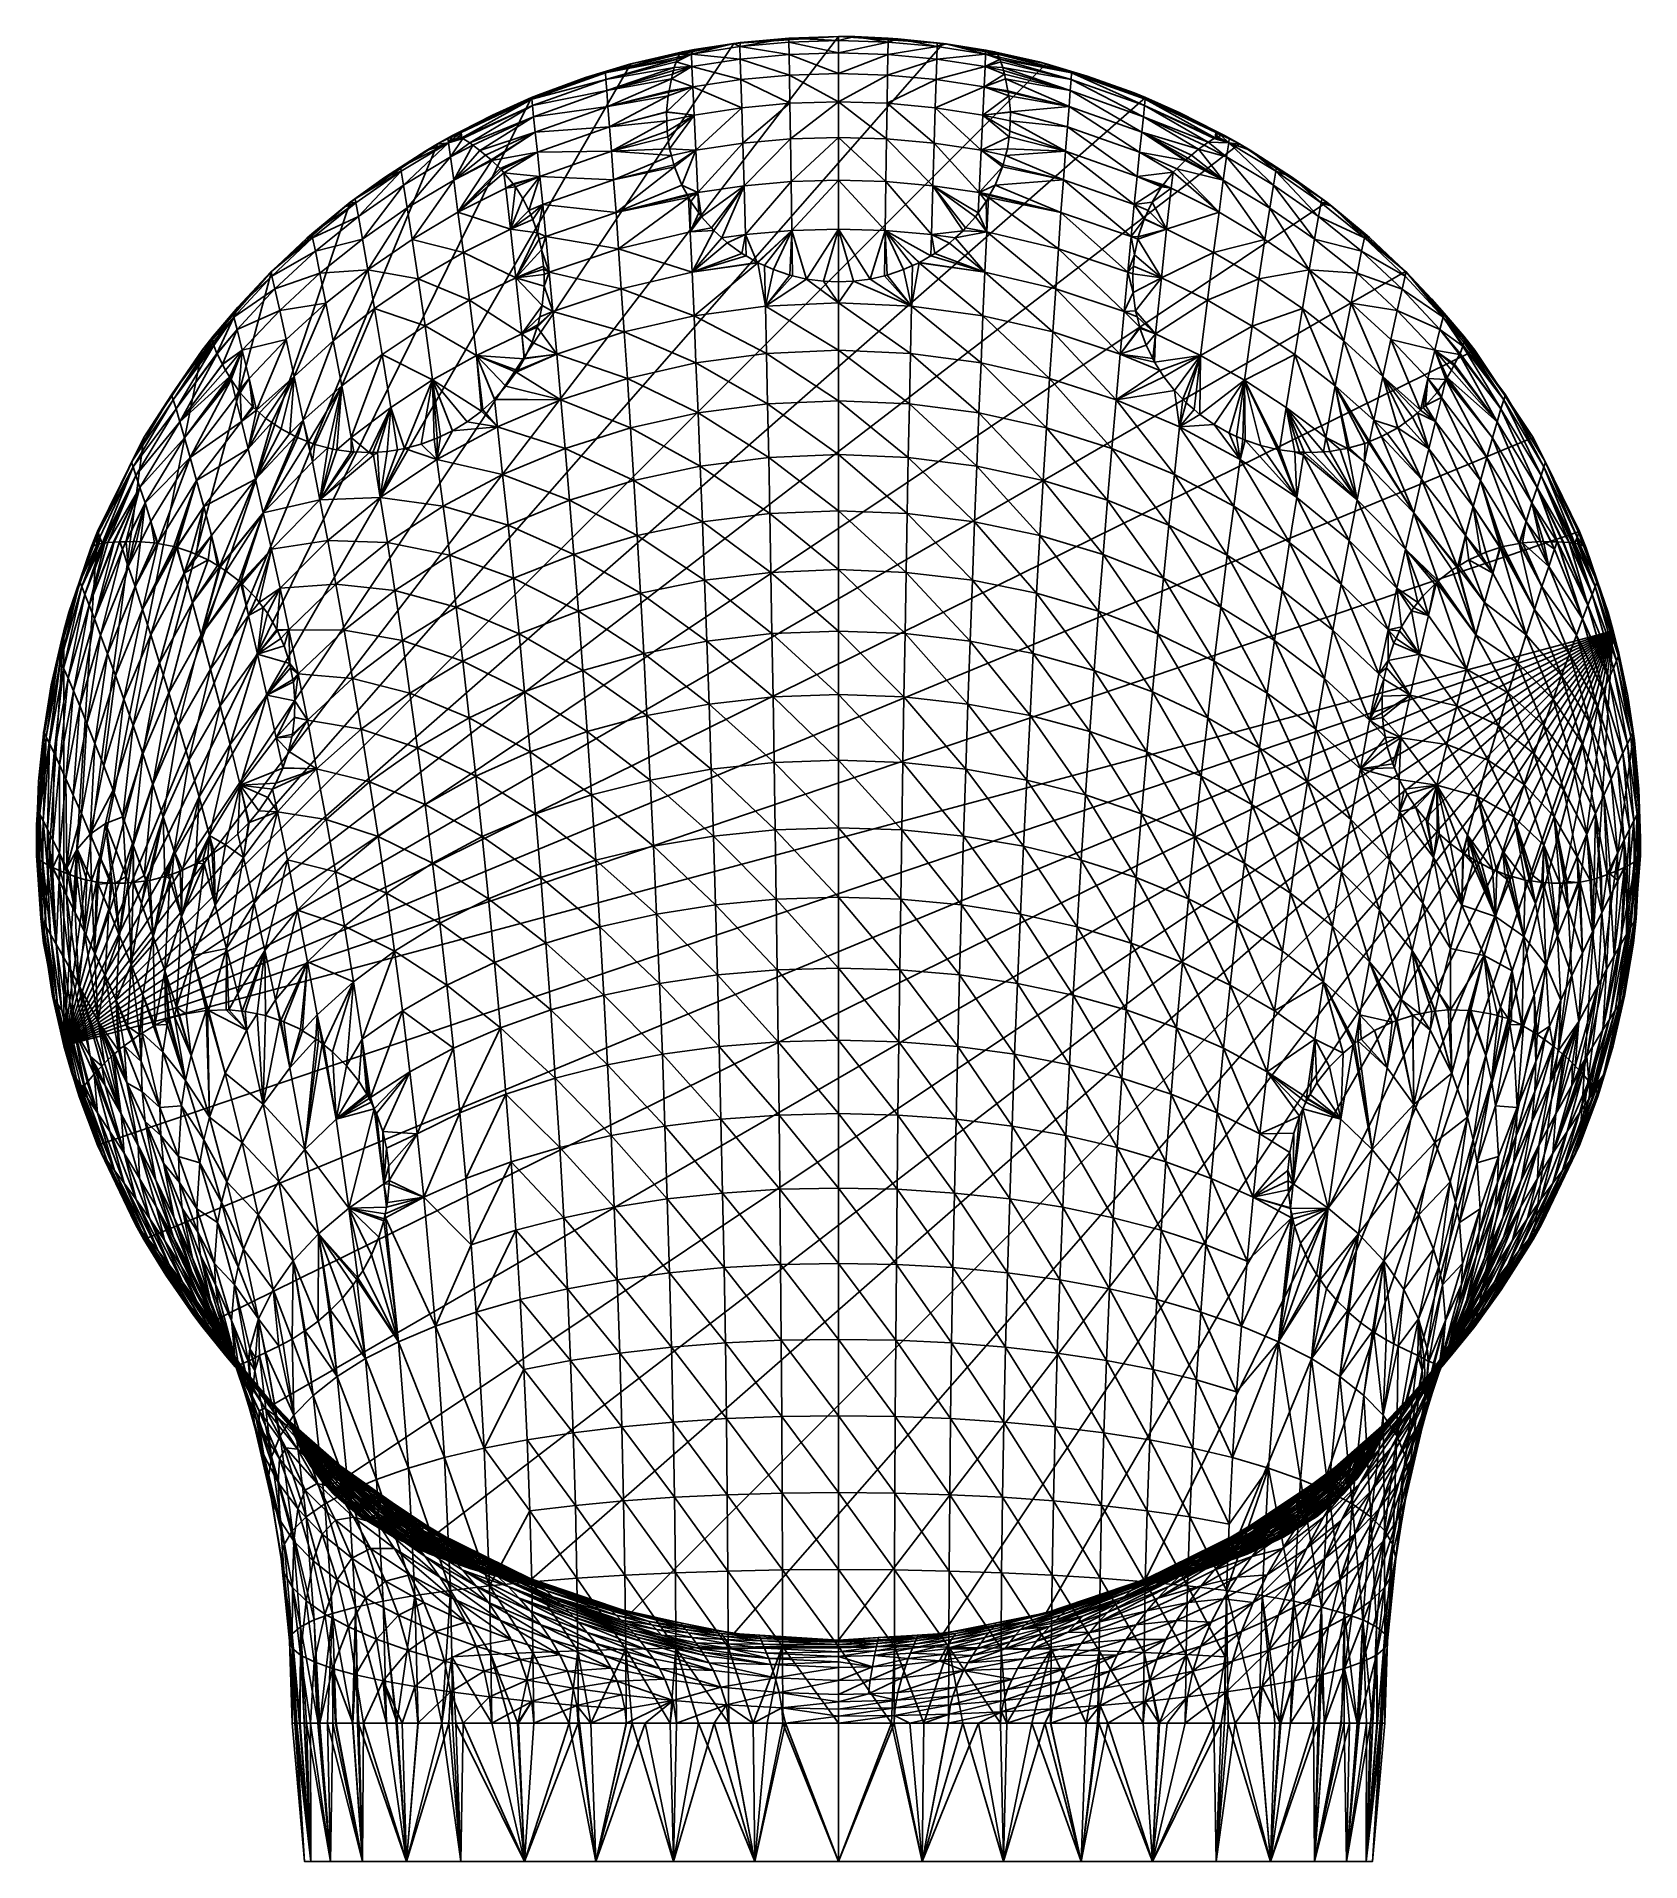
# Model space of a CAD drawing. Header units: inches. Extents: x -9200 to 7100, y -431 to 7100.
# Drawn here: x -58 to 58, y -74 to 58 of the extents above; entities that cross this region are included whole.
import ezdxf

# ---------------------------------------------------------------- set-up
doc = ezdxf.new("R2010")
doc.units = ezdxf.units.IN
doc.header["$MEASUREMENT"] = 0
doc.layers.get('0').update_dxf_attribs({"true_color": 0x876e08})

msp = doc.modelspace()

# ---------------------------------------------------------------- meshes
at = {"color": 254, "true_color": 0xcccccc}
mesh = msp.add_polyface(dxfattribs=at)
corners = [(-21.72, 37.17, 0.64), (-21.79, 36.98, 0.47), (-22.91, 36.5, 0.67), (-25.82, 30.9, -2.91), (-26.86, 30.13, -2.86), (-29.35, 33.16, 2.05), (-27.92, 29.49, -2.63), (-28.78, 29.07, -2.31), (-26.19, 34.93, 1.32), (-25.72, 31, -2.89), (-23.22, 33.85, -1.87), (-23.31, 33.71, -1.96), (-24.05, 32.7, -2.46), (-24.89, 31.76, -2.77), (-24.89, 31.75, -2.77), (-22.16, 35.89, -0.47), (-22.7, 34.73, -1.33), (-22.73, 34.69, -1.35), (-21.6, 37.73, 1.19), (-29.9, 37.07, 7.02), (-26.69, 38.92, 6.37), (-20.37, 35.03, -2.41), (-20.65, 38.11, 1.03), (-20.07, 31.72, -5.7), (-29.04, 27.4, -3.53), (-24.67, 29.76, -4.71), (-24.29, 26.31, -7.78), (-28.58, 24.04, -6.52), (-23.9, 22.65, -10.7), (-28.12, 20.48, -9.36), (-23.5, 18.81, -13.46), (-27.65, 16.73, -12.05), (-23.1, 14.79, -16.07), (-19.77, 28.2, -8.84), (-19.45, 24.46, -11.82), (-19.13, 20.54, -14.64), (-18.81, 16.43, -17.31), (0, 58, 54.5), (-7.57, 57.5, 54.5), (-56.02, -15.01, 54.5), (-15.01, 56.02, 54.5)]
mesh.append_faces([[corners[k] for k in face] for face in [(0, 1, 2), (3, 4, 5), (5, 4, 6), (5, 6, 7), (8, 9, 3), (10, 11, 8), (8, 11, 12), (12, 13, 8), (8, 13, 14), (8, 14, 9), (1, 15, 2), (2, 15, 16), (2, 16, 17), (2, 18, 0), (3, 5, 8), (8, 5, 19), (8, 19, 20), (20, 2, 8), (8, 2, 17), (8, 17, 10), (11, 10, 21), (21, 10, 17), (1, 0, 22), (17, 16, 21), (21, 16, 15), (21, 15, 1), (14, 13, 23), (23, 13, 12), (23, 12, 11), (24, 7, 6), (6, 4, 25), (25, 4, 3), (25, 3, 9), (6, 25, 24), (24, 25, 26), (24, 26, 27), (27, 26, 28), (27, 28, 29), (29, 28, 30), (29, 30, 31), (31, 30, 32), (11, 21, 23), (25, 33, 26), (26, 33, 34), (26, 34, 28), (28, 35, 30), (30, 36, 32), (1, 22, 21), (9, 14, 25), (25, 14, 23), (25, 23, 33), (37, 38, 39), (39, 38, 40)]], dxfattribs={"color": 254})
mesh = msp.add_polyface(dxfattribs=at)
corners = [(-4.89, 19.24, -19.46), (-9.68, 18.67, -19.02), (-9.84, 22.89, -16.27), (-9.52, 14.27, -21.59), (-4.81, 14.82, -22.05), (0, 15, -22.21), (-5.28, 38.5, -4.01), (0, 38.74, -4.12), (0, 35.31, -7.54), (-15.49, 36.63, -3.15), (-10.45, 37.8, -3.68), (-10.31, 34.39, -7.07), (-5.2, 35.08, -7.42), (-5.13, 31.42, -10.68), (0, 31.65, -10.81), (0, 27.77, -13.91), (-19.77, 28.2, -8.84), (-14.81, 25.89, -12.72), (-19.45, 24.46, -11.82), (-14.57, 21.9, -15.59), (-19.13, 20.54, -14.64), (-14.33, 17.73, -18.29), (-18.81, 16.43, -17.31), (-14.09, 13.38, -20.84), (-20.07, 31.72, -5.7), (-20.37, 35.03, -2.41), (-15.27, 33.27, -6.49), (-15.04, 29.69, -9.68), (-10.15, 30.77, -10.3), (-10, 26.93, -13.37), (-5.05, 27.56, -13.77), (-4.97, 23.5, -16.7), (0, 23.7, -16.84), (0, 19.44, -19.61), (-23.9, 22.65, -10.7), (-23.5, 18.81, -13.46), (-20.65, 38.11, 1.03), (-56.02, -15.01, 54.5), (29, 50.23, 54.5), (22.2, 53.59, 54.5), (15.01, 56.02, 54.5), (7.57, 57.5, 54.5), (0, 58, 54.5)]
mesh.append_faces([[corners[k] for k in face] for face in [(0, 1, 2), (3, 1, 4), (4, 1, 0), (4, 0, 5), (6, 7, 8), (9, 10, 11), (11, 10, 12), (11, 12, 13), (13, 12, 14), (13, 14, 15), (16, 17, 18), (18, 17, 19), (18, 19, 20), (20, 19, 21), (20, 21, 22), (22, 21, 23), (17, 2, 19), (19, 2, 1), (19, 1, 21), (21, 1, 3), (24, 25, 26), (24, 26, 27), (27, 26, 28), (27, 28, 29), (29, 28, 30), (29, 30, 31), (31, 30, 32), (31, 32, 33), (34, 18, 20), (35, 20, 22), (25, 36, 9), (25, 9, 26), (26, 9, 11), (26, 11, 28), (28, 11, 13), (28, 13, 30), (30, 13, 15), (30, 15, 32), (10, 6, 12), (12, 6, 8), (12, 8, 14), (16, 24, 27), (16, 27, 17), (17, 27, 29), (17, 29, 2), (2, 29, 31), (2, 31, 0), (0, 31, 33), (0, 33, 5), (37, 38, 39), (39, 40, 37), (37, 40, 41), (37, 41, 42)]], dxfattribs={"color": 254})
mesh = msp.add_polyface(dxfattribs=at)
corners = [(-12.4, 51.16, 16.56), (-12.34, 50.74, 15.64), (-16.42, 49.7, 15.88), (-18.29, 55.04, 42.5), (-16.86, 55.47, 42.5), (-16.86, 55.37, 38.52), (-14.8, 56.08, 42.5), (-11.37, 56.83, 40.95), (-15.01, 56.02, 42.5), (-25.03, 52.32, 42.5), (-22.19, 53.57, 42.5), (-22.18, 53.47, 38.58), (-21.7, 53.79, 42.5), (-26.65, 50.3, 30.54), (-22.13, 53.01, 33.85), (-22.05, 52.2, 29.26), (-21.93, 51.08, 24.8), (-25.94, 49.76, 26.84), (-25.07, 49.03, 23.08), (-21.77, 49.63, 20.48), (-21.6, 47.88, 16.3), (-23.37, 47.12, 16.48), (-23.48, 47.29, 16.93), (-23.52, 47.34, 17.08), (-24.2, 48.15, 19.69), (-24.36, 48.35, 20.31), (-24.46, 48.45, 20.71), (-11.87, 48.58, 11.19), (-16.09, 45.27, 7.82), (-16.26, 47.63, 11.78), (-12.21, 49.88, 13.78), (-12.08, 49.4, 12.83), (-12.41, 51.9, 18.35), (-16.55, 51.47, 20.12), (-12.43, 52.52, 19.86), (-16.67, 52.94, 24.51), (-12.25, 54.07, 24.34), (-12.26, 54, 24.09), (-12.27, 53.97, 23.98), (-12.31, 53.72, 23.21), (-12.43, 52.54, 19.92), (-12.08, 54.95, 27.41), (-16.76, 54.09, 29.04), (-12, 55.28, 28.91), (-16.82, 54.9, 33.71), (-11.89, 55.75, 31.03), (-11.7, 56.35, 34.73), (-15.01, 56.02, 54.5), (-22.2, 53.59, 54.5), (-11.37, 56.87, 42.5)]
mesh.append_faces([[corners[k] for k in face] for face in [(0, 1, 2), (3, 4, 5), (6, 7, 5), (6, 5, 8), (8, 5, 4), (9, 10, 11), (11, 10, 12), (13, 14, 15), (16, 17, 15), (18, 16, 19), (20, 21, 22), (22, 23, 20), (20, 23, 24), (20, 24, 19), (19, 24, 25), (19, 25, 26), (27, 28, 29), (1, 30, 2), (2, 31, 29), (0, 2, 32), (32, 2, 33), (32, 33, 34), (35, 36, 37), (37, 38, 35), (35, 38, 39), (35, 39, 33), (33, 39, 40), (33, 40, 34), (36, 35, 41), (41, 35, 42), (41, 42, 43), (44, 45, 42), (5, 46, 44), (29, 20, 2), (2, 20, 19), (2, 19, 33), (33, 19, 16), (33, 16, 35), (35, 16, 15), (35, 15, 42), (42, 15, 14), (42, 14, 44), (44, 14, 11), (44, 11, 5), (5, 11, 12), (5, 12, 3), (6, 8, 47), (47, 8, 4), (4, 3, 47), (47, 3, 12), (47, 12, 48), (48, 12, 10), (48, 10, 9), (47, 49, 6)]], dxfattribs={"color": 254})
mesh = msp.add_polyface(dxfattribs=at)
corners = [(-11.5, 56.73, 38.47), (-11.5, 56.73, 38.49), (-10.64, 56.73, 36.32), (-10.66, 57.01, 42.34), (-11.37, 56.83, 40.95), (-11.29, 56.89, 42.35), (-11.75, 56.17, 33.62), (-11.7, 56.35, 34.73), (-11.61, 56.51, 36.33), (-10.53, 54.36, 24.04), (-12.26, 54, 24.09), (-12.25, 54.07, 24.34), (-12.08, 54.95, 27.41), (-12, 55.28, 28.91), (-10.6, 55.83, 30.06), (-11.94, 55.55, 30.09), (-11.89, 55.75, 31.03), (-12.4, 51.16, 16.56), (-12.41, 51.9, 18.35), (-10.43, 52.32, 18.26), (-12.43, 52.52, 19.86), (-12.43, 52.54, 19.92), (-12.31, 53.72, 23.21), (-12.27, 53.97, 23.98), (-11.9, 48.72, 11.47), (-12.08, 49.4, 12.83), (-10.31, 49.77, 12.73), (-12.21, 49.88, 13.78), (-12.34, 50.74, 15.64), (-11.33, 47.25, 8.72), (-11.87, 48.58, 11.19), (-11.28, 56.89, 42.43), (-11.27, 56.9, 42.5), (-11.26, 56.9, 42.5), (-11.26, 56.9, 42.48), (-11.25, 56.9, 42.45), (-11.26, 56.9, 42.42), (-11.27, 56.89, 42.37), (-11.28, 56.89, 42.36), (-11.28, 56.89, 42.35), (-11.29, 56.89, 42.35), (-11.29, 56.89, 42.35), (-16.86, 55.37, 38.52), (-11.37, 56.87, 42.5), (-14.8, 56.08, 42.5), (-16.42, 49.7, 15.88), (-16.26, 47.63, 11.78), (-16.76, 54.09, 29.04), (-16.82, 54.9, 33.71), (-7.57, 57.5, 54.5), (-15.01, 56.02, 54.5)]
mesh.append_faces([[corners[k] for k in face] for face in [(0, 1, 2), (3, 1, 4), (3, 4, 5), (6, 7, 2), (2, 7, 8), (2, 8, 0), (9, 10, 11), (12, 13, 14), (14, 13, 15), (14, 15, 16), (17, 18, 19), (19, 18, 20), (21, 22, 9), (9, 22, 23), (9, 23, 10), (24, 25, 26), (26, 25, 27), (19, 27, 28), (19, 28, 17), (26, 29, 30), (26, 30, 24), (11, 12, 9), (16, 6, 14), (20, 21, 19), (19, 21, 9), (31, 32, 33), (33, 34, 31), (31, 34, 35), (31, 35, 36), (36, 37, 31), (31, 37, 38), (31, 38, 39), (39, 40, 31), (31, 40, 41), (31, 41, 5), (1, 0, 42), (43, 32, 31), (1, 42, 4), (31, 5, 43), (43, 5, 4), (43, 4, 44), (45, 27, 25), (46, 25, 24), (46, 24, 30), (47, 16, 15), (47, 15, 13), (0, 8, 42), (42, 8, 7), (48, 7, 6), (48, 6, 16), (3, 5, 41), (49, 32, 50), (50, 32, 43)]], dxfattribs={"color": 254})
mesh = msp.add_polyface(dxfattribs=at)
corners = [(-3.59, 57.89, 42.39), (-3.58, 57.6, 36.27), (-7.13, 57.27, 36.29), (0, 57.71, 36.27), (-3.56, 57.89, 42.39), (-10.66, 57.01, 42.34), (-10.43, 57.05, 42.34), (-10.64, 56.73, 36.32), (-7.57, 57.49, 42.34), (-7.09, 57.57, 42.34), (-11.5, 56.73, 38.49), (-10.31, 49.77, 12.73), (-12.21, 49.88, 13.78), (-10.43, 52.32, 18.26), (-10.18, 46.71, 7.45), (-11.33, 47.25, 8.72), (-6.82, 47.21, 7.29), (-6.91, 50.28, 12.59), (-6.99, 52.85, 18.15), (-3.51, 53.17, 18.08), (-3.47, 50.59, 12.51), (-3.43, 47.51, 7.19), (0, 50.69, 12.48), (0, 53.27, 18.06), (-10.53, 54.36, 24.04), (-12.08, 54.95, 27.41), (-10.6, 55.83, 30.06), (-7.06, 54.89, 23.95), (-7.1, 56.37, 30), (-3.54, 55.21, 23.9), (-3.57, 56.7, 29.97), (0, 55.32, 23.89), (-11.75, 56.17, 33.62), (0, 56.81, 29.96), (-11.28, 56.89, 42.36), (-11.27, 56.89, 42.37), (-11.29, 56.89, 42.35), (-11.29, 56.89, 42.35), (-11.28, 56.89, 42.35), (-11.25, 56.9, 42.45), (-11.26, 56.9, 42.42), (-11.26, 56.9, 42.48), (-11.26, 56.9, 42.5), (-7.57, 57.5, 54.5), (-11.27, 56.9, 42.5), (0, 58, 54.5)]
mesh.append_faces([[corners[k] for k in face] for face in [(0, 1, 2), (1, 0, 3), (3, 0, 4), (5, 6, 7), (7, 6, 8), (7, 8, 2), (2, 8, 9), (2, 9, 0), (7, 10, 5), (11, 12, 13), (14, 15, 11), (16, 14, 17), (17, 14, 11), (17, 11, 18), (18, 11, 13), (18, 19, 17), (17, 19, 20), (17, 20, 16), (16, 20, 21), (22, 21, 20), (23, 20, 19), (24, 25, 26), (24, 26, 27), (27, 26, 28), (27, 28, 29), (29, 28, 30), (29, 30, 31), (26, 32, 7), (26, 7, 28), (28, 7, 2), (28, 2, 30), (30, 2, 1), (30, 1, 33), (13, 24, 18), (18, 24, 27), (18, 27, 19), (19, 27, 29), (19, 29, 23), (34, 35, 5), (36, 37, 5), (5, 37, 38), (5, 38, 34), (8, 6, 39), (39, 6, 5), (39, 5, 40), (40, 5, 35), (41, 42, 43), (43, 42, 44), (39, 41, 8), (8, 41, 43), (8, 43, 9), (9, 43, 45), (9, 45, 0), (0, 45, 4)]], dxfattribs={"color": 254})
mesh = msp.add_polyface(dxfattribs=at)
corners = [(7.79, 57.48, 42.34), (7.13, 57.27, 36.29), (7.57, 57.5, 42.34), (7.14, 57.54, 42.34), (3.58, 57.6, 36.27), (3.59, 57.87, 42.39), (4.28, 57.84, 42.38), (0, 57.71, 36.27), (0, 58, 42.5), (1.19, 57.99, 42.46), (0, 58, 42.5), (-3.56, 57.89, 42.39), (0, 47.61, 7.16), (-3.43, 47.51, 7.19), (0, 50.69, 12.48), (-3.47, 50.59, 12.51), (0, 53.27, 18.06), (6.99, 52.85, 18.15), (10.43, 52.32, 18.26), (10.31, 49.77, 12.73), (6.91, 50.28, 12.59), (10.18, 46.71, 7.45), (6.82, 47.21, 7.29), (7.06, 54.89, 23.95), (10.53, 54.36, 24.04), (3.51, 53.17, 18.08), (3.47, 50.59, 12.51), (3.43, 47.51, 7.19), (7.1, 56.37, 30), (10.6, 55.83, 30.06), (3.54, 55.21, 23.9), (0, 55.32, 23.89), (-3.57, 56.7, 29.97), (0, 56.81, 29.96), (3.57, 56.7, 29.97), (-3.58, 57.6, 36.27), (-3.54, 55.21, 23.9), (10.64, 56.73, 36.32), (0, 58, 54.5), (7.57, 57.5, 54.5), (11.26, 56.9, 42.5), (11.25, 56.9, 42.48)]
mesh.append_faces([[corners[k] for k in face] for face in [(0, 1, 2), (2, 1, 3), (4, 5, 6), (7, 8, 9), (8, 7, 10), (7, 11, 10), (12, 13, 14), (14, 15, 16), (17, 18, 19), (17, 19, 20), (20, 19, 21), (20, 21, 22), (23, 24, 17), (23, 17, 25), (25, 17, 20), (25, 20, 26), (26, 20, 22), (26, 22, 27), (28, 29, 23), (28, 23, 30), (30, 23, 25), (30, 25, 16), (16, 25, 26), (16, 26, 14), (14, 26, 27), (14, 27, 12), (31, 32, 33), (31, 33, 34), (34, 33, 4), (34, 4, 1), (1, 4, 6), (1, 6, 3), (33, 35, 7), (33, 7, 4), (4, 7, 9), (4, 9, 5), (16, 36, 31), (16, 31, 30), (30, 31, 34), (30, 34, 28), (28, 34, 1), (28, 1, 37), (37, 1, 0), (38, 10, 11), (2, 3, 39), (39, 3, 6), (6, 5, 39), (39, 5, 9), (39, 9, 38), (38, 9, 8), (38, 8, 10), (39, 40, 2), (2, 41, 0)]], dxfattribs={"color": 254})
mesh = msp.add_polyface(dxfattribs=at)
corners = [(11.27, 56.89, 42.36), (11.26, 56.9, 42.39), (11.28, 56.89, 42.44), (11.29, 56.89, 42.35), (11.29, 56.89, 42.35), (11.28, 56.89, 42.36), (11.29, 56.89, 42.35), (11.28, 56.89, 42.35), (11.25, 56.9, 42.44), (11.25, 56.9, 42.48), (11.26, 56.9, 42.5), (11.5, 56.73, 38.47), (11.61, 56.51, 36.33), (10.64, 56.73, 36.32), (12, 55.28, 28.91), (12.08, 54.95, 27.41), (10.53, 54.36, 24.04), (12.25, 54.07, 24.34), (12.26, 54, 24.09), (12.27, 53.97, 23.98), (11.7, 56.35, 34.73), (11.75, 56.17, 33.62), (10.6, 55.83, 30.06), (11.89, 55.75, 31.03), (11.94, 55.55, 30.09), (10.65, 57, 42.35), (11.37, 56.83, 40.95), (11.5, 56.73, 38.49), (12.08, 49.4, 12.83), (11.9, 48.72, 11.47), (10.31, 49.77, 12.73), (11.86, 48.57, 11.17), (10.18, 46.71, 7.45), (11.33, 47.24, 8.7), (10.43, 52.32, 18.26), (12.4, 51.15, 16.53), (12.34, 50.74, 15.64), (12.21, 49.87, 13.75), (12.31, 53.72, 23.21), (6.99, 52.85, 18.15), (7.06, 54.89, 23.95), (7.1, 56.37, 30), (7.79, 57.48, 42.34), (11.37, 56.87, 42.5), (15.01, 56.02, 54.5), (7.57, 57.5, 54.5), (7.57, 57.5, 42.34)]
mesh.append_faces([[corners[k] for k in face] for face in [(0, 1, 2), (2, 3, 4), (0, 2, 5), (4, 6, 2), (2, 6, 7), (2, 7, 5), (1, 8, 2), (2, 8, 9), (2, 9, 10), (11, 12, 13), (14, 15, 16), (15, 17, 16), (16, 17, 18), (16, 18, 19), (20, 21, 22), (22, 21, 23), (22, 23, 24), (25, 3, 26), (25, 26, 13), (13, 26, 27), (13, 27, 11), (28, 29, 30), (30, 29, 31), (30, 31, 32), (32, 31, 33), (34, 35, 36), (34, 36, 30), (30, 36, 37), (30, 37, 28), (19, 38, 16), (16, 38, 34), (16, 34, 39), (24, 14, 22), (22, 14, 16), (22, 16, 40), (12, 20, 13), (13, 20, 22), (13, 22, 41), (13, 42, 25), (2, 10, 43), (43, 26, 3), (43, 3, 2), (5, 7, 25), (5, 25, 0), (44, 43, 45), (45, 43, 10), (46, 10, 9), (42, 9, 8), (42, 8, 25), (25, 8, 1), (25, 1, 0), (7, 6, 25), (25, 6, 4), (25, 4, 3)]], dxfattribs={"color": 254})
mesh = msp.add_polyface(dxfattribs=at)
corners = [(12.31, 53.72, 23.21), (12.43, 52.54, 19.92), (10.43, 52.32, 18.26), (12.43, 52.52, 19.86), (12.41, 51.9, 18.35), (12.4, 51.15, 16.53), (12.21, 49.87, 13.75), (12.34, 50.74, 15.64), (16.42, 49.7, 15.88), (15.01, 56.01, 42.5), (16.86, 55.47, 42.5), (16.86, 55.37, 38.52), (17.98, 55.14, 42.5), (21.38, 53.92, 42.5), (11.5, 56.73, 38.47), (11.5, 56.73, 38.49), (11.37, 56.83, 40.95), (14.51, 56.16, 42.5), (11.37, 56.87, 42.5), (16.82, 54.9, 33.71), (11.7, 56.35, 34.73), (11.61, 56.51, 36.33), (12, 55.28, 28.91), (11.94, 55.55, 30.09), (16.76, 54.09, 29.04), (11.89, 55.75, 31.03), (11.75, 56.17, 33.62), (12.08, 54.95, 27.41), (16.67, 52.94, 24.51), (12.25, 54.07, 24.34), (16.55, 51.47, 20.12), (12.27, 53.97, 23.98), (12.26, 54, 24.09), (12.08, 49.4, 12.83), (16.26, 47.63, 11.78), (11.9, 48.72, 11.47), (11.33, 47.24, 8.7), (11.86, 48.57, 11.17), (21.39, 45.85, 12.26), (21.6, 47.88, 16.3), (21.77, 49.63, 20.48), (21.93, 51.08, 24.8), (22.05, 52.2, 29.26), (22.13, 53.01, 33.85), (15.01, 56.02, 54.5), (22.2, 53.59, 54.5)]
mesh.append_faces([[corners[k] for k in face] for face in [(0, 1, 2), (2, 1, 3), (2, 3, 4), (4, 5, 2), (6, 7, 8), (9, 10, 11), (11, 10, 12), (11, 12, 13), (14, 15, 11), (11, 15, 16), (9, 11, 17), (17, 11, 16), (17, 16, 18), (19, 20, 11), (11, 20, 21), (11, 21, 14), (22, 23, 24), (24, 23, 25), (24, 25, 19), (19, 25, 26), (19, 26, 20), (22, 24, 27), (27, 24, 28), (27, 28, 29), (30, 1, 28), (28, 1, 0), (0, 31, 28), (28, 31, 32), (28, 32, 29), (7, 5, 8), (8, 5, 4), (8, 4, 30), (30, 4, 3), (30, 3, 1), (6, 8, 33), (33, 8, 34), (33, 34, 35), (34, 36, 37), (34, 37, 35), (38, 34, 8), (38, 8, 39), (39, 8, 30), (39, 30, 40), (40, 30, 28), (41, 28, 24), (42, 24, 19), (43, 19, 11), (10, 9, 44), (9, 17, 44), (44, 17, 18), (45, 13, 44), (44, 13, 12), (44, 12, 10)]], dxfattribs={"color": 254})
mesh = msp.add_polyface(dxfattribs=at)
corners = [(-33.94, 27.9, 1.35), (-35.06, 27.95, 2.58), (-35.25, 28.99, 3.76), (-38.34, 28.68, 7.2), (-38.39, 28.7, 7.29), (-38.71, 30.26, 9.35), (-42.62, 33.26, 20.07), (-42.08, 30.97, 15.58), (-42.3, 31.16, 16.22), (-42.39, 31.24, 16.49), (-39.37, 33.42, 14.26), (-39.68, 29.28, 9.68), (-40.31, 29.62, 10.96), (-40.98, 30.07, 12.56), (-41.41, 30.37, 13.6), (-39.12, 28.99, 8.55), (-39.27, 29.06, 8.85), (-35.93, 32.73, 8.51), (-36.92, 28.25, 4.99), (-37.87, 28.5, 6.39), (-35.25, 27.96, 2.79), (-36.29, 28.11, 4.11), (-36.56, 28.15, 4.46), (-31.89, 28.11, -0.45), (-32.64, 27.99, 0.14), (-32.37, 31.17, 2.87), (-33.33, 27.94, 0.78), (-33.67, 27.92, 1.11), (-29.35, 33.16, 2.05), (-28.78, 29.07, -2.31), (-29.02, 28.95, -2.22), (-29.24, 28.87, -2.11), (-30.18, 28.52, -1.63), (-31.39, 28.19, -0.84), (-32.99, 35, 7.73), (-29.9, 37.07, 7.02), (-36.54, 35.98, 13.54), (-41.88, 30.79, 15), (-39.94, 36.08, 19.44), (-43.13, 35.31, 25.37), (-33.55, 38.33, 12.88), (-42.69, 28.18, 13.14), (-29.04, 27.4, -3.53), (-42.17, 25.98, 9.93), (-43.17, 30.16, 16.48), (-56.02, -15.01, 54.5), (-15.01, 56.02, 54.5), (-22.2, 53.59, 54.5), (-29, 50.23, 54.5)]
mesh.append_faces([[corners[k] for k in face] for face in [(0, 1, 2), (3, 4, 5), (6, 7, 8), (8, 9, 6), (10, 5, 11), (11, 12, 10), (10, 12, 13), (10, 13, 14), (4, 15, 5), (5, 15, 16), (5, 16, 11), (17, 18, 19), (1, 20, 2), (2, 20, 21), (2, 21, 17), (17, 21, 22), (17, 22, 18), (23, 24, 25), (25, 24, 26), (25, 26, 27), (28, 29, 30), (30, 31, 28), (28, 31, 32), (28, 32, 33), (34, 35, 28), (34, 28, 25), (25, 28, 33), (25, 33, 23), (19, 3, 17), (17, 3, 5), (17, 5, 36), (36, 5, 10), (14, 37, 10), (10, 37, 7), (10, 7, 38), (38, 7, 6), (38, 6, 39), (27, 0, 25), (25, 0, 2), (25, 2, 34), (34, 2, 17), (34, 17, 40), (14, 13, 41), (31, 30, 42), (42, 30, 29), (43, 13, 12), (43, 12, 11), (44, 8, 7), (44, 7, 41), (41, 7, 37), (41, 37, 14), (44, 9, 8), (45, 46, 47), (47, 48, 45)]], dxfattribs={"color": 254})
mesh = msp.add_polyface(dxfattribs=at)
corners = [(26.44, 50.14, 29.49), (26.73, 50.35, 31.02), (28.07, 49.29, 29.55), (27.24, 50.67, 34.61), (27.27, 50.69, 34.82), (28.22, 50.32, 36.05), (27.16, 50.62, 34.02), (25.11, 49.07, 23.22), (25.27, 49.2, 23.87), (27.83, 47.61, 23.32), (25.53, 49.42, 25.05), (26.04, 49.84, 27.3), (26.44, 50.14, 29.45), (24.07, 47.03, 16.99), (23.48, 47.28, 16.93), (24.2, 48.18, 19.71), (24.21, 48.19, 19.75), (27.52, 45.29, 17.38), (24.46, 48.43, 20.71), (25.07, 49.03, 23.08), (23.41, 47.2, 16.67), (21.6, 47.88, 16.3), (23.37, 47.13, 16.48), (21.77, 49.63, 20.48), (21.93, 51.08, 24.8), (22.05, 52.2, 29.26), (22.13, 53.01, 33.85), (27.67, 50.85, 38.61), (27.4, 50.74, 36.03), (27.3, 51.05, 38.66), (27.3, 51.15, 42.5), (27.92, 50.84, 42.47), (27.67, 50.85, 38.67), (22.18, 53.47, 38.58), (22.19, 53.57, 42.5), (24.69, 52.48, 42.5), (16.67, 52.94, 24.51), (16.76, 54.09, 29.04), (16.82, 54.9, 33.71), (16.86, 55.37, 38.52), (21.38, 53.92, 42.5), (29, 50.23, 54.5), (22.2, 53.59, 54.5)]
mesh.append_faces([[corners[k] for k in face] for face in [(0, 1, 2), (3, 4, 5), (5, 1, 6), (5, 6, 3), (7, 8, 9), (8, 10, 9), (9, 10, 11), (9, 11, 2), (2, 11, 12), (2, 12, 0), (13, 14, 15), (15, 16, 17), (17, 16, 18), (9, 18, 19), (9, 19, 7), (14, 20, 21), (21, 20, 22), (14, 21, 15), (15, 21, 23), (15, 23, 16), (8, 7, 24), (24, 7, 19), (24, 19, 23), (23, 19, 18), (23, 18, 16), (0, 12, 25), (25, 12, 11), (25, 11, 24), (24, 11, 10), (24, 10, 8), (0, 25, 1), (1, 25, 26), (1, 26, 6), (27, 28, 29), (29, 28, 4), (29, 4, 3), (30, 31, 29), (29, 32, 27), (33, 34, 35), (6, 26, 3), (3, 26, 33), (3, 33, 29), (29, 33, 35), (29, 35, 30), (23, 36, 24), (24, 37, 25), (25, 38, 26), (26, 39, 33), (33, 39, 40), (33, 40, 34), (41, 30, 35), (41, 35, 42), (42, 35, 34), (42, 34, 40)]], dxfattribs={"color": 254})
mesh = msp.add_polyface(dxfattribs=at)
corners = [(-27.88, 50.85, 41.61), (-27.66, 50.84, 38.67), (-28.21, 50.32, 36.05), (-27.61, 50.83, 37.97), (-27.4, 50.74, 36.03), (-27.92, 50.84, 42.47), (-28.26, 50.64, 42.46), (-28.99, 50.22, 42.43), (-24.2, 48.15, 19.69), (-23.52, 47.34, 17.08), (-24.06, 47.03, 16.99), (-23.48, 47.29, 16.93), (-24.46, 48.45, 20.71), (-24.36, 48.35, 20.31), (-27.52, 45.29, 17.38), (-25.94, 49.76, 26.84), (-25.53, 49.42, 25.05), (-27.83, 47.61, 23.32), (-25.11, 49.07, 23.22), (-25.07, 49.03, 23.08), (-27.24, 50.67, 34.63), (-27.2, 50.65, 34.25), (-27.17, 50.63, 34.02), (-26.44, 50.14, 29.45), (-28.07, 49.3, 29.55), (-26.45, 50.14, 29.49), (-26.65, 50.3, 30.54), (-27.92, 50.84, 42.5), (-27.3, 51.15, 42.5), (-27.92, 50.84, 42.49), (-27.3, 51.05, 38.66), (-25.03, 52.32, 42.5), (-22.18, 53.47, 38.58), (-22.13, 53.01, 33.85), (-22.05, 52.2, 29.26), (-21.93, 51.08, 24.8), (-21.77, 49.63, 20.48), (-29, 50.23, 54.5), (-22.2, 53.59, 54.5)]
mesh.append_faces([[corners[k] for k in face] for face in [(0, 1, 2), (2, 1, 3), (2, 3, 4), (5, 0, 6), (6, 0, 2), (6, 2, 7), (8, 9, 10), (10, 9, 11), (12, 13, 14), (14, 13, 8), (15, 16, 17), (17, 16, 18), (17, 18, 19), (4, 20, 2), (2, 20, 21), (2, 21, 22), (23, 24, 25), (25, 24, 26), (24, 2, 22), (24, 22, 26), (14, 17, 19), (14, 19, 12), (17, 24, 23), (17, 23, 15), (27, 28, 29), (29, 28, 5), (30, 20, 4), (4, 3, 30), (30, 3, 1), (30, 1, 28), (28, 1, 0), (28, 0, 5), (28, 31, 30), (30, 31, 32), (30, 32, 20), (20, 32, 33), (20, 33, 21), (21, 33, 22), (22, 33, 26), (26, 34, 25), (18, 16, 35), (35, 16, 15), (34, 15, 23), (34, 23, 25), (18, 35, 19), (19, 36, 12), (37, 38, 31), (31, 28, 37), (37, 28, 27), (37, 27, 7), (7, 27, 29), (7, 29, 6), (6, 29, 5)]], dxfattribs={"color": 254})
mesh = msp.add_polyface(dxfattribs=at)
corners = [(-33.33, 27.94, 0.78), (-33.64, 27.72, 0.88), (-33.67, 27.92, 1.11), (-30.18, 28.52, -1.63), (-29.24, 28.87, -2.11), (-29.04, 27.4, -3.53), (-31.89, 28.11, -0.45), (-31.39, 28.19, -0.84), (-33.14, 24.66, -2.16), (-32.64, 27.99, 0.14), (-36.29, 28.11, 4.11), (-35.25, 27.96, 2.79), (-37.51, 24.49, 2.31), (-35.06, 27.95, 2.58), (-33.94, 27.9, 1.35), (-38.34, 28.68, 7.2), (-37.87, 28.5, 6.39), (-38.05, 27.23, 5.39), (-36.92, 28.25, 4.99), (-36.56, 28.15, 4.46), (-39.27, 29.06, 8.85), (-39.12, 28.99, 8.55), (-41.6, 23.55, 6.84), (-38.39, 28.7, 7.29), (-42.69, 28.18, 13.14), (-40.98, 30.07, 12.56), (-42.17, 25.98, 9.93), (-39.68, 29.28, 9.68), (-41.01, 20.93, 3.89), (-43.25, 18.52, 5.3), (-42.12, 17.37, 2.9), (-41.89, 17.06, 2.38), (-40.39, 18.1, 1.07), (-41.61, 16.69, 1.77), (-39.74, 15.09, -1.62), (-40.61, 15.11, -0.52), (-41.3, 16.29, 1.09), (-31.54, 14.31, -10.43), (-35.75, 15.07, -6.08), (-32.08, 17.94, -7.82), (-36.36, 18.4, -3.42), (-32.62, 21.4, -5.06), (-36.94, 21.54, -0.62), (-27.65, 16.73, -12.05), (-28.12, 20.48, -9.36), (-28.58, 24.04, -6.52), (-42.67, 16.11, 2.85), (-56.02, -15.01, 54.5), (-29, 50.23, 54.5), (-35.31, 46.01, 54.5)]
mesh.append_faces([[corners[k] for k in face] for face in [(0, 1, 2), (3, 4, 5), (6, 7, 8), (1, 0, 8), (8, 0, 9), (8, 9, 6), (10, 11, 12), (12, 11, 13), (12, 13, 14), (15, 16, 17), (17, 16, 18), (17, 18, 12), (12, 18, 19), (12, 19, 10), (20, 21, 22), (22, 21, 23), (24, 25, 26), (22, 26, 20), (20, 26, 27), (28, 29, 22), (30, 28, 31), (31, 28, 32), (31, 32, 33), (34, 35, 32), (32, 35, 36), (32, 36, 33), (37, 38, 39), (39, 38, 40), (39, 40, 41), (41, 40, 42), (41, 42, 8), (8, 42, 12), (8, 12, 1), (1, 12, 14), (1, 14, 2), (43, 37, 39), (43, 39, 44), (44, 39, 41), (44, 41, 45), (45, 41, 8), (45, 8, 5), (5, 8, 7), (5, 7, 3), (38, 34, 40), (40, 34, 32), (40, 32, 42), (42, 32, 28), (42, 28, 12), (12, 28, 22), (12, 22, 17), (17, 22, 23), (17, 23, 15), (46, 31, 33), (47, 48, 49)]], dxfattribs={"color": 254})
mesh = msp.add_polyface(dxfattribs=at)
corners = [(15.49, 36.63, -3.15), (10.59, 40.96, -0.14), (15.71, 39.76, 0.36), (20.07, 31.72, -5.7), (20.37, 35.03, -2.41), (20.65, 38.11, 1.03), (0, 35.31, -7.54), (0, 38.74, -4.12), (5.2, 35.08, -7.42), (5.13, 31.42, -10.68), (10.15, 30.77, -10.3), (10, 26.93, -13.37), (14.81, 25.89, -12.72), (14.57, 21.9, -15.59), (19.13, 20.54, -14.64), (18.81, 16.43, -17.31), (5.28, 38.5, -4.01), (10.45, 37.8, -3.68), (10.31, 34.39, -7.07), (15.27, 33.27, -6.49), (15.04, 29.69, -9.68), (19.77, 28.2, -8.84), (19.45, 24.46, -11.82), (0, 27.77, -13.91), (0, 31.65, -10.81), (5.05, 27.56, -13.77), (4.97, 23.5, -16.7), (9.84, 22.89, -16.27), (9.68, 18.67, -19.02), (14.33, 17.73, -18.29), (14.09, 13.38, -20.84), (0, 19.44, -19.61), (0, 23.7, -16.84), (4.89, 19.24, -19.46), (4.81, 14.82, -22.05), (9.52, 14.27, -21.59), (0, 15, -22.21), (-56.02, -15.01, 54.5), (50.23, 29, 54.5), (46.01, 35.31, 54.5), (41.01, 41.01, 54.5), (35.31, 46.01, 54.5), (29, 50.23, 54.5)]
mesh.append_faces([[corners[k] for k in face] for face in [(0, 1, 2), (3, 0, 4), (4, 0, 2), (4, 2, 5), (6, 7, 8), (6, 8, 9), (9, 8, 10), (9, 10, 11), (11, 10, 12), (11, 12, 13), (13, 12, 14), (13, 14, 15), (16, 17, 18), (18, 17, 19), (18, 19, 20), (20, 19, 21), (20, 21, 22), (7, 16, 8), (8, 16, 18), (8, 18, 10), (10, 18, 20), (10, 20, 12), (12, 20, 22), (12, 22, 14), (3, 21, 19), (3, 19, 0), (0, 19, 17), (0, 17, 1), (23, 24, 25), (23, 25, 26), (26, 25, 27), (26, 27, 28), (28, 27, 29), (28, 29, 30), (31, 32, 33), (31, 33, 34), (34, 33, 35), (32, 23, 26), (32, 26, 33), (33, 26, 28), (33, 28, 35), (24, 6, 9), (24, 9, 25), (25, 9, 11), (25, 11, 27), (27, 11, 13), (27, 13, 29), (29, 13, 15), (36, 31, 34), (37, 38, 39), (37, 39, 40), (40, 41, 37), (37, 41, 42)]], dxfattribs={"color": 254})
mesh = msp.add_polyface(dxfattribs=at)
corners = [(-31.63, 48.26, 36.16), (-31.67, 48.56, 42.36), (-28.21, 50.32, 36.05), (-29.84, 49.73, 42.39), (-28.99, 50.22, 42.43), (-38.09, 43.73, 42.39), (-35.72, 45.69, 42.34), (-34.91, 45.96, 36.29), (-35.3, 46, 42.34), (-34.95, 46.26, 42.34), (-32.84, 47.81, 42.34), (-34.03, 41.13, 18.32), (-30.84, 43.32, 17.82), (-30.41, 40.47, 12.27), (-33.55, 38.33, 12.88), (-29.9, 37.07, 7.02), (-32.99, 35, 7.73), (-26.69, 38.92, 6.37), (-27.13, 42.38, 11.73), (-38.45, 43.42, 42.39), (-38.03, 43.43, 36.43), (-34.72, 44.98, 30.03), (-31.47, 47.25, 29.77), (-28.07, 49.3, 29.55), (-36.54, 35.98, 13.54), (-39.37, 33.42, 14.26), (-37.07, 38.71, 18.86), (-39.94, 36.08, 19.44), (-40.41, 38.19, 24.89), (-40.76, 39.74, 30.61), (-37.83, 42.47, 30.31), (-37.5, 40.88, 24.45), (-34.43, 43.35, 24.04), (-31.2, 45.6, 23.66), (-27.83, 47.61, 23.32), (-27.52, 45.29, 17.38), (-40.98, 40.67, 36.58), (-35.93, 32.73, 8.51), (-35.31, 46.01, 54.5), (-41.01, 41.01, 54.5), (-29, 50.23, 54.5)]
mesh.append_faces([[corners[k] for k in face] for face in [(0, 1, 2), (2, 1, 3), (4, 2, 3), (5, 6, 7), (6, 8, 7), (7, 8, 9), (7, 9, 0), (0, 9, 10), (0, 10, 1), (11, 12, 13), (11, 13, 14), (14, 13, 15), (14, 15, 16), (17, 15, 13), (18, 13, 12), (19, 5, 20), (20, 5, 7), (20, 7, 21), (21, 7, 0), (21, 0, 22), (22, 0, 2), (22, 2, 23), (24, 25, 26), (26, 25, 27), (26, 27, 28), (29, 30, 31), (31, 30, 32), (31, 32, 11), (11, 32, 33), (11, 33, 12), (12, 33, 34), (12, 34, 35), (36, 20, 30), (30, 20, 21), (30, 21, 32), (32, 21, 22), (32, 22, 33), (33, 22, 23), (33, 23, 34), (14, 37, 24), (14, 24, 11), (11, 24, 26), (11, 26, 31), (31, 26, 28), (38, 8, 6), (19, 39, 38), (19, 38, 5), (5, 38, 6), (40, 4, 3), (3, 1, 40), (40, 1, 10), (40, 10, 38), (38, 10, 9), (38, 9, 8)]], dxfattribs={"color": 254})
mesh = msp.add_polyface(dxfattribs=at)
corners = [(35.68, 45.73, 42.34), (38.09, 43.73, 42.38), (38.03, 43.43, 36.43), (38.41, 43.46, 42.39), (41.01, 41.01, 42.5), (34.91, 45.96, 36.29), (34.96, 46.26, 42.34), (35.3, 46, 42.34), (31.63, 48.26, 36.16), (31.67, 48.56, 42.36), (32.77, 47.85, 42.34), (29, 50.22, 42.43), (29.76, 49.78, 42.4), (28.22, 50.32, 36.05), (27.67, 50.85, 38.61), (27.67, 50.85, 38.67), (28.26, 50.64, 42.46), (27.92, 50.84, 42.47), (27.27, 50.69, 34.82), (27.4, 50.74, 36.03), (28.07, 49.29, 29.55), (26.73, 50.35, 31.02), (34.72, 44.97, 30.03), (34.43, 43.35, 24.03), (37.83, 42.47, 30.3), (37.5, 40.88, 24.45), (27.13, 42.38, 11.73), (27.52, 45.29, 17.38), (30.84, 43.32, 17.82), (27.83, 47.61, 23.32), (31.2, 45.59, 23.66), (31.47, 47.25, 29.77), (34.03, 41.13, 18.32), (27.92, 50.84, 42.5), (27.92, 50.84, 42.5), (27.3, 51.15, 42.5), (27.3, 51.05, 38.66), (35.31, 46.01, 54.5), (29, 50.23, 54.5), (41.01, 41.01, 54.5)]
mesh.append_faces([[corners[k] for k in face] for face in [(0, 1, 2), (2, 1, 3), (2, 3, 4), (5, 6, 7), (8, 9, 10), (11, 12, 13), (13, 14, 15), (11, 13, 16), (16, 13, 15), (16, 15, 17), (13, 18, 19), (13, 19, 14), (20, 21, 13), (7, 0, 5), (5, 0, 2), (5, 2, 22), (23, 22, 24), (24, 22, 2), (25, 23, 24), (26, 27, 28), (28, 27, 29), (28, 29, 30), (30, 29, 20), (30, 20, 31), (31, 20, 13), (31, 13, 8), (8, 13, 12), (8, 12, 9), (32, 28, 30), (32, 30, 23), (23, 30, 31), (23, 31, 22), (22, 31, 8), (22, 8, 5), (5, 8, 10), (5, 10, 6), (33, 34, 35), (35, 34, 17), (36, 17, 15), (0, 7, 37), (12, 11, 38), (16, 17, 34), (16, 34, 11), (11, 34, 33), (11, 33, 38), (33, 35, 38), (7, 6, 37), (37, 6, 10), (37, 10, 38), (38, 10, 9), (38, 9, 12), (39, 3, 37), (37, 3, 1), (37, 1, 0)]], dxfattribs={"color": 254})
mesh = msp.add_polyface(dxfattribs=at)
corners = [(-21.3, 41.18, 5.18), (-21.29, 40.79, 4.69), (-23.34, 40.55, 5.8), (-21.29, 39.93, 3.58), (-21.43, 38.54, 2), (-22.91, 36.5, 0.67), (-21.6, 37.73, 1.19), (-21.65, 43.33, 8.44), (-21.76, 43.8, 9.22), (-23.73, 44.07, 11.25), (-21.47, 42.57, 7.2), (-21.33, 41.4, 5.51), (-24.06, 47.03, 16.99), (-23.37, 47.12, 16.48), (-22.82, 46.28, 14.28), (-22.39, 45.42, 12.38), (-22.24, 45.11, 11.7), (-22.11, 44.77, 11.05), (-23.48, 47.29, 16.93), (-26.69, 38.92, 6.37), (-30.41, 40.47, 12.27), (-27.13, 42.38, 11.73), (-30.84, 43.32, 17.82), (-27.52, 45.29, 17.38), (-24.2, 48.15, 19.69), (-20.92, 40.95, 4.63), (-21.39, 45.85, 12.26), (-21.6, 47.88, 16.3), (-21.16, 43.53, 8.37), (-20.65, 38.11, 1.03), (-21.72, 37.17, 0.64), (-16.09, 45.27, 7.82), (-10.84, 46.36, 7.15), (-15.91, 42.65, 4.01), (-16.26, 47.63, 11.78), (-15.71, 39.76, 0.36), (-10.59, 40.96, -0.14), (-15.49, 36.63, -3.15)]
mesh.append_faces([[corners[k] for k in face] for face in [(0, 1, 2), (1, 3, 2), (2, 3, 4), (2, 4, 5), (5, 4, 6), (7, 2, 8), (8, 2, 9), (7, 10, 2), (2, 10, 11), (2, 11, 0), (12, 13, 9), (9, 13, 14), (9, 14, 15), (15, 16, 9), (9, 16, 17), (9, 17, 8), (12, 18, 13), (19, 20, 21), (21, 22, 23), (24, 12, 23), (23, 12, 9), (23, 9, 21), (21, 9, 2), (21, 2, 19), (19, 2, 5), (3, 1, 25), (16, 15, 26), (26, 15, 27), (27, 15, 14), (27, 14, 13), (10, 7, 28), (28, 7, 8), (28, 8, 26), (26, 8, 17), (26, 17, 16), (1, 0, 25), (25, 0, 11), (25, 11, 10), (29, 4, 3), (29, 30, 6), (29, 6, 4), (31, 32, 33), (33, 28, 31), (31, 28, 26), (31, 26, 34), (34, 26, 27), (10, 28, 25), (25, 28, 33), (25, 33, 35), (35, 33, 36), (3, 25, 29), (29, 25, 35), (29, 35, 37)]], dxfattribs={"color": 254})
mesh = msp.add_polyface(dxfattribs=at)
corners = [(-5.87, 41.66, -0.39), (-6.68, 42.13, 0.32), (-6.72, 43.67, 2.25), (-9.91, 44.96, 4.79), (-10.11, 45.25, 5.28), (-10.18, 46.71, 7.45), (-10.93, 46.51, 7.43), (-10.95, 46.56, 7.5), (-11.33, 47.25, 8.72), (-10.69, 46.07, 6.65), (-10.84, 46.36, 7.15), (-8.44, 43.43, 2.34), (-6.82, 47.21, 7.29), (-9.02, 43.96, 3.17), (-9.18, 44.15, 3.47), (-6.98, 42.3, 0.58), (-8.04, 43.07, 1.76), (-2.31, 40.46, -2.18), (-3.33, 40.7, -1.83), (-3.38, 43.96, 2.14), (-3.52, 40.74, -1.76), (-4.71, 41.14, -1.17), (-5.34, 41.43, -0.75), (-5.83, 41.64, -0.42), (-3.43, 47.51, 7.19), (0, 44.06, 2.1), (0, 47.61, 7.16), (-5.28, 38.5, -4.01), (-10.73, 43.88, 3.56), (-10.59, 40.96, -0.14), (-15.91, 42.65, 4.01), (-16.09, 45.27, 7.82), (-11.87, 48.58, 11.19), (0, 38.74, -4.12), (-15.71, 39.76, 0.36), (-10.45, 37.8, -3.68), (-15.49, 36.63, -3.15)]
mesh.append_faces([[corners[k] for k in face] for face in [(0, 1, 2), (3, 4, 5), (6, 7, 5), (5, 7, 8), (4, 9, 5), (5, 9, 10), (5, 10, 6), (2, 11, 12), (12, 11, 13), (12, 13, 14), (1, 15, 2), (2, 15, 16), (2, 16, 11), (17, 18, 19), (19, 18, 20), (20, 21, 19), (19, 21, 22), (19, 22, 23), (14, 3, 12), (12, 3, 5), (12, 24, 2), (2, 24, 19), (2, 19, 0), (0, 19, 23), (25, 17, 19), (26, 19, 24), (23, 22, 27), (22, 21, 27), (27, 21, 20), (27, 20, 18), (28, 14, 13), (11, 16, 29), (29, 16, 15), (29, 15, 1), (28, 10, 9), (9, 4, 28), (28, 4, 3), (28, 3, 14), (30, 10, 28), (30, 28, 29), (29, 28, 13), (29, 13, 11), (8, 31, 32), (8, 7, 31), (31, 7, 6), (31, 6, 10), (18, 17, 27), (27, 17, 33), (34, 29, 35), (36, 34, 35), (1, 0, 29), (29, 0, 23), (29, 23, 35), (35, 23, 27)]], dxfattribs={"color": 254})
mesh = msp.add_polyface(dxfattribs=at)
corners = [(1.08, 40.3, -2.41), (0, 40.26, -2.48), (0, 44.06, 2.1), (0, 40.26, -2.48), (-1.09, 40.3, -2.41), (5.86, 41.66, -0.4), (5.83, 41.64, -0.42), (3.38, 43.96, 2.14), (5.34, 41.43, -0.75), (4.7, 41.14, -1.18), (3.51, 40.74, -1.77), (3.33, 40.7, -1.83), (2.3, 40.46, -2.18), (6.68, 42.13, 0.32), (6.72, 43.67, 2.25), (6.97, 42.3, 0.57), (8.03, 43.06, 1.75), (9.9, 44.95, 4.78), (9.18, 44.15, 3.47), (6.82, 47.21, 7.29), (9.01, 43.95, 3.16), (8.44, 43.43, 2.34), (10.18, 46.71, 7.45), (10.68, 46.06, 6.64), (10.11, 45.25, 5.28), (-2.31, 40.46, -2.18), (-3.38, 43.96, 2.14), (0, 47.61, 7.16), (3.43, 47.51, 7.19), (10.73, 43.88, 3.56), (10.59, 40.96, -0.14), (5.28, 38.5, -4.01), (0, 38.74, -4.12), (10.45, 37.8, -3.68)]
mesh.append_faces([[corners[k] for k in face] for face in [(0, 1, 2), (2, 1, 3), (2, 3, 4), (5, 6, 7), (7, 6, 8), (7, 8, 9), (9, 10, 7), (7, 10, 11), (7, 11, 12), (13, 14, 15), (15, 14, 16), (17, 18, 19), (19, 18, 20), (19, 20, 14), (14, 20, 21), (14, 21, 16), (22, 23, 24), (4, 25, 2), (2, 26, 27), (19, 22, 24), (19, 24, 17), (28, 19, 14), (28, 14, 7), (7, 14, 13), (7, 13, 5), (27, 28, 7), (27, 7, 2), (2, 7, 12), (2, 12, 0), (29, 18, 17), (17, 24, 29), (29, 24, 23), (15, 30, 13), (13, 30, 5), (15, 16, 30), (30, 16, 21), (30, 21, 29), (29, 21, 20), (29, 20, 18), (0, 12, 31), (31, 12, 11), (11, 10, 31), (31, 10, 9), (31, 9, 8), (25, 4, 32), (32, 4, 3), (32, 3, 1), (8, 6, 31), (31, 6, 33), (1, 0, 32), (32, 0, 31), (30, 33, 6), (30, 6, 5)]], dxfattribs={"color": 254})
mesh = msp.add_polyface(dxfattribs=at)
corners = [(23.73, 44.07, 11.24), (24.07, 47.03, 16.99), (27.52, 45.29, 17.38), (23.41, 47.2, 16.67), (23.48, 47.28, 16.93), (24.2, 48.18, 19.71), (24.46, 48.43, 20.71), (27.83, 47.61, 23.32), (22.12, 44.82, 11.12), (22.4, 45.42, 12.39), (22.68, 46.02, 13.68), (23.37, 47.13, 16.48), (23.35, 40.55, 5.8), (21.33, 41.4, 5.51), (21.41, 42.2, 6.63), (21.64, 43.33, 8.44), (21.68, 43.52, 8.74), (22.1, 44.78, 11.04), (21.49, 38.16, 1.61), (21.31, 39.49, 3.06), (21.28, 40.83, 4.72), (27.13, 42.38, 11.73), (26.69, 38.92, 6.37), (10.18, 46.71, 7.45), (10.95, 46.56, 7.5), (10.93, 46.51, 7.43), (10.84, 46.36, 7.15), (10.68, 46.06, 6.64), (11.33, 47.24, 8.7), (20.92, 40.95, 4.63), (20.65, 38.11, 1.03), (21.16, 43.53, 8.37), (21.39, 45.85, 12.26), (21.6, 47.88, 16.3), (16.09, 45.27, 7.82), (16.26, 47.63, 11.78), (10.73, 43.88, 3.56), (15.71, 39.76, 0.36), (10.59, 40.96, -0.14), (15.91, 42.65, 4.01)]
mesh.append_faces([[corners[k] for k in face] for face in [(0, 1, 2), (3, 4, 1), (1, 5, 2), (2, 6, 7), (8, 9, 0), (0, 9, 10), (0, 10, 1), (1, 10, 11), (1, 11, 3), (12, 13, 14), (15, 16, 0), (0, 16, 17), (0, 17, 8), (18, 19, 12), (12, 19, 20), (12, 20, 13), (14, 15, 12), (12, 15, 0), (12, 0, 21), (21, 0, 2), (22, 12, 21), (23, 24, 25), (25, 26, 23), (23, 26, 27), (23, 28, 24), (13, 20, 29), (29, 20, 19), (29, 19, 30), (13, 29, 14), (14, 29, 31), (14, 31, 15), (9, 8, 32), (32, 8, 17), (32, 17, 31), (31, 17, 16), (31, 16, 15), (33, 11, 32), (32, 11, 10), (32, 10, 9), (24, 28, 34), (34, 28, 35), (36, 27, 26), (37, 38, 36), (37, 36, 39), (39, 36, 26), (39, 26, 34), (34, 26, 25), (34, 25, 24), (30, 37, 39), (30, 39, 29), (29, 39, 34), (29, 34, 31), (31, 34, 35), (31, 35, 32)]], dxfattribs={"color": 254})
mesh = msp.add_polyface(dxfattribs=at)
corners = [(-42.12, 17.37, 2.9), (-43.12, 18.39, 5.02), (-41.01, 20.93, 3.89), (-44.28, 19.34, 7.47), (-44.71, 19.61, 8.41), (-41.6, 23.55, 6.84), (-46.89, 27.55, 20.94), (-46.43, 25.89, 17.63), (-49.23, 21.33, 18.86), (-47.92, 21.06, 15.59), (-48.08, 21.11, 15.96), (-49.22, 21.33, 18.85), (-47.87, 21.05, 15.47), (-45.91, 24, 14.43), (-47.82, 21.03, 15.36), (-45.35, 21.9, 11.36), (-46.45, 20.54, 12.21), (-46.82, 20.71, 13.02), (-44.92, 19.74, 8.86), (-45.58, 20.14, 10.26), (-46.3, 20.47, 11.87), (-44.76, 19.64, 8.5), (-42.17, 25.98, 9.93), (-43.2, 18.48, 5.19), (-43.25, 18.52, 5.3), (-43.37, 18.62, 5.56), (-49.72, 22.92, 22), (-50.15, 24.27, 25.26), (-47.3, 28.97, 24.37), (-50.52, 25.38, 28.64), (-47.64, 30.14, 27.92), (-43.17, 30.16, 16.48), (-42.69, 28.18, 13.14), (-42.67, 16.11, 2.85), (-41.89, 17.06, 2.38), (-46.72, 17.04, 9.92), (-46.08, 14.73, 7.26), (-47.33, 19.18, 12.69), (-49.1, 12.7, 11.63), (-49.73, 14.72, 14.25), (-45.41, 12.24, 4.72), (-56.02, -15.01, 54.5), (-35.31, 46.01, 54.5), (-41.01, 41.01, 54.5), (-46.01, 35.31, 54.5)]
mesh.append_faces([[corners[k] for k in face] for face in [(0, 1, 2), (3, 4, 5), (6, 7, 8), (9, 10, 7), (7, 10, 11), (7, 11, 8), (9, 7, 12), (12, 7, 13), (12, 13, 14), (15, 16, 13), (13, 16, 17), (13, 17, 14), (18, 19, 15), (15, 19, 20), (15, 20, 16), (4, 21, 5), (5, 21, 22), (1, 23, 2), (2, 23, 24), (5, 24, 25), (5, 25, 3), (8, 26, 6), (6, 27, 28), (28, 29, 30), (6, 31, 7), (7, 31, 32), (7, 32, 13), (13, 32, 22), (13, 22, 15), (15, 22, 21), (15, 21, 18), (1, 33, 23), (23, 33, 24), (1, 0, 33), (33, 0, 34), (35, 18, 21), (35, 21, 36), (36, 21, 4), (36, 4, 3), (18, 35, 19), (19, 35, 37), (19, 37, 20), (37, 12, 14), (14, 17, 37), (37, 17, 16), (37, 16, 20), (35, 38, 37), (37, 39, 12), (3, 25, 36), (36, 25, 24), (40, 24, 33), (41, 42, 43), (43, 44, 41)]], dxfattribs={"color": 254})
mesh = msp.add_polyface(dxfattribs=at)
corners = [(-43.45, 38.42, 42.39), (-41.05, 40.97, 42.5), (-40.98, 40.67, 36.58), (-41.01, 41.01, 42.5), (-38.45, 43.42, 42.39), (-38.03, 43.43, 36.43), (-45.22, 36.32, 42.35), (-43.81, 38, 42.38), (-45.26, 36.11, 39.14), (-43.74, 37.71, 36.74), (-45.27, 36.07, 38.5), (-45.18, 35.65, 34.74), (-45.19, 35.69, 35.09), (-45.23, 35.88, 36.84), (-40.41, 38.19, 24.89), (-39.94, 36.08, 19.44), (-43.13, 35.31, 25.37), (-43.5, 36.81, 30.93), (-40.76, 39.74, 30.61), (-37.83, 42.47, 30.31), (-37.5, 40.88, 24.45), (-44.95, 35.08, 31.15), (-45.19, 36.35, 42.47), (-45.19, 36.35, 42.44), (-45.21, 36.33, 42.43), (-45.2, 36.34, 42.37), (-45.21, 36.33, 42.36), (-45.21, 36.33, 42.35), (-45.21, 36.33, 42.35), (-45.22, 36.32, 42.35), (-45.2, 36.34, 42.5), (-45.2, 36.35, 42.5), (-45.2, 36.35, 42.49), (-45.19, 36.35, 42.48), (-46.01, 35.31, 42.5), (-41.01, 41.01, 54.5), (-46.01, 35.31, 54.5)]
mesh.append_faces([[corners[k] for k in face] for face in [(0, 1, 2), (3, 4, 5), (6, 7, 8), (8, 7, 9), (8, 9, 10), (11, 12, 9), (9, 12, 13), (9, 13, 10), (14, 15, 16), (14, 16, 17), (7, 0, 9), (9, 0, 2), (9, 2, 18), (18, 2, 19), (1, 3, 2), (2, 3, 5), (20, 14, 18), (18, 14, 17), (18, 17, 9), (9, 17, 21), (9, 21, 11), (22, 23, 24), (23, 25, 24), (24, 25, 26), (24, 26, 27), (27, 28, 24), (24, 28, 29), (24, 29, 6), (24, 30, 31), (31, 32, 24), (24, 32, 33), (24, 33, 22), (34, 30, 24), (24, 6, 34), (34, 6, 8), (6, 29, 7), (7, 29, 28), (7, 28, 27), (27, 26, 7), (7, 26, 25), (7, 25, 0), (25, 23, 0), (0, 23, 22), (0, 22, 1), (1, 22, 33), (1, 33, 3), (32, 31, 35), (35, 31, 30), (35, 30, 36), (36, 30, 34), (33, 32, 3), (3, 32, 35), (3, 35, 4)]], dxfattribs={"color": 254})
mesh = msp.add_polyface(dxfattribs=at)
corners = [(28.78, 29.07, -2.3), (28.25, 29.31, -2.52), (29.35, 33.15, 2.05), (27.17, 29.93, -2.81), (31.89, 28.1, -0.47), (31.76, 28.12, -0.57), (30.54, 28.41, -1.41), (29.4, 28.8, -2.05), (29.24, 28.87, -2.11), (35.93, 32.73, 8.51), (38.34, 28.67, 7.19), (38.07, 28.57, 6.72), (36.93, 28.24, 4.99), (36.8, 28.2, 4.79), (35.25, 28.99, 3.76), (39.28, 29.06, 8.84), (38.71, 30.26, 9.35), (39.28, 29.06, 8.85), (41.51, 30.46, 13.88), (40.98, 30.07, 12.56), (39.37, 33.42, 14.26), (40.46, 29.7, 11.27), (39.69, 29.28, 9.68), (39.94, 36.08, 19.44), (42.08, 30.97, 15.58), (26.19, 34.93, 1.32), (29.91, 37.06, 7.01), (26.69, 38.92, 6.37), (30.41, 40.47, 12.27), (32.37, 31.17, 2.87), (32.99, 35, 7.73), (33.55, 38.33, 12.88), (34.03, 41.13, 18.32), (37.83, 42.47, 30.3), (38.03, 43.43, 36.43), (40.98, 40.67, 36.58), (41.01, 41.01, 42.5), (34.43, 43.35, 24.03), (37.5, 40.88, 24.45), (40.77, 39.73, 30.61), (40.41, 38.19, 24.89), (37.07, 38.71, 18.86), (36.54, 35.98, 13.54), (38.39, 28.7, 7.28), (35.07, 27.96, 2.6), (27.13, 42.38, 11.73), (30.84, 43.32, 17.82), (41.01, 41.01, 54.5), (38.41, 43.46, 42.39)]
mesh.append_faces([[corners[k] for k in face] for face in [(0, 1, 2), (2, 1, 3), (4, 5, 2), (2, 5, 6), (6, 7, 2), (2, 7, 8), (2, 8, 0), (9, 10, 11), (11, 12, 9), (9, 12, 13), (9, 13, 14), (15, 16, 17), (18, 19, 20), (20, 19, 21), (20, 21, 16), (16, 21, 22), (16, 22, 17), (23, 24, 20), (2, 25, 26), (26, 25, 27), (26, 27, 28), (29, 4, 2), (29, 2, 30), (30, 2, 26), (30, 26, 31), (31, 26, 28), (31, 28, 32), (33, 34, 35), (35, 34, 36), (32, 37, 38), (38, 33, 39), (39, 33, 35), (40, 23, 41), (41, 23, 20), (41, 20, 42), (42, 20, 16), (42, 16, 9), (9, 16, 43), (9, 43, 10), (39, 40, 38), (38, 40, 41), (38, 41, 32), (32, 41, 42), (32, 42, 31), (31, 42, 9), (31, 9, 30), (30, 9, 14), (30, 14, 29), (29, 14, 44), (27, 45, 28), (28, 45, 46), (28, 46, 32), (47, 36, 48)]], dxfattribs={"color": 254})
mesh = msp.add_polyface(dxfattribs=at)
corners = [(45.21, 36.33, 42.44), (45.22, 36.32, 42.35), (45.22, 36.32, 42.35), (45.21, 36.33, 42.36), (45.21, 36.34, 42.37), (45.21, 36.33, 42.35), (45.21, 36.33, 42.35), (45.2, 36.35, 42.4), (45.19, 36.35, 42.45), (45.2, 36.34, 42.49), (45.19, 36.35, 42.48), (45.2, 36.35, 42.5), (44.95, 35.07, 31.15), (44.94, 35.07, 31.12), (43.5, 36.81, 30.93), (42.92, 39.01, 42.41), (43.79, 37.99, 42.39), (43.74, 37.71, 36.74), (45.26, 36.11, 39.14), (45.23, 36.3, 41.79), (43.13, 35.31, 25.37), (42.62, 33.26, 20.07), (39.94, 36.08, 19.44), (44.92, 35, 30.69), (44.55, 34.29, 27.31), (45.27, 36.04, 38.15), (45.23, 35.88, 36.84), (45.18, 35.68, 35.09), (45.16, 35.6, 34.42), (40.98, 40.67, 36.58), (41.01, 41.01, 42.5), (41.05, 40.97, 42.5), (40.77, 39.73, 30.61), (40.41, 38.19, 24.89), (46.01, 35.31, 42.5), (48.23, 32.08, 39.27), (48.15, 32.11, 42.5), (41.01, 41.01, 54.5), (46.01, 35.31, 54.5)]
mesh.append_faces([[corners[k] for k in face] for face in [(0, 1, 2), (3, 4, 0), (2, 5, 0), (0, 5, 6), (0, 6, 3), (4, 7, 0), (0, 7, 8), (0, 8, 9), (9, 8, 10), (9, 10, 11), (12, 13, 14), (15, 16, 17), (18, 17, 19), (19, 17, 16), (19, 16, 1), (20, 21, 22), (23, 24, 20), (18, 25, 17), (17, 25, 26), (17, 26, 27), (12, 14, 28), (29, 30, 31), (32, 29, 17), (17, 29, 31), (17, 31, 15), (13, 23, 14), (14, 23, 20), (14, 20, 33), (33, 20, 22), (27, 28, 17), (17, 28, 14), (17, 14, 32), (32, 14, 33), (11, 34, 9), (9, 34, 0), (35, 25, 18), (36, 18, 19), (34, 19, 1), (34, 1, 0), (3, 6, 16), (6, 5, 16), (16, 5, 2), (16, 2, 1), (10, 8, 15), (15, 8, 7), (15, 7, 16), (16, 7, 4), (16, 4, 3), (15, 31, 10), (10, 31, 30), (10, 30, 11), (11, 30, 37), (11, 37, 34), (34, 37, 38)]], dxfattribs={"color": 254})
mesh = msp.add_polyface(dxfattribs=at)
corners = [(22.86, 34.44, -1.52), (22.73, 34.7, -1.33), (22.92, 36.5, 0.67), (21.79, 36.98, 0.47), (21.6, 37.73, 1.19), (22.25, 35.68, -0.64), (21.8, 36.9, 0.39), (26.12, 30.67, -2.91), (25.72, 31.01, -2.88), (26.19, 34.93, 1.32), (25.14, 31.51, -2.83), (24.9, 31.77, -2.76), (24.3, 32.4, -2.57), (23.53, 33.39, -2.13), (23.24, 33.84, -1.87), (26.69, 38.92, 6.37), (27.17, 29.93, -2.81), (29.35, 33.15, 2.05), (21.49, 38.16, 1.61), (23.35, 40.55, 5.8), (24.67, 29.76, -4.71), (20.37, 35.03, -2.41), (20.07, 31.72, -5.7), (20.65, 38.11, 1.03), (21.31, 39.49, 3.06), (18.81, 16.43, -17.31), (19.13, 20.54, -14.64), (23.1, 14.79, -16.07), (24.29, 26.31, -7.78), (28.12, 20.48, -9.36), (28.58, 24.04, -6.52), (29.04, 27.4, -3.53), (19.45, 24.46, -11.82), (19.77, 28.2, -8.84), (23.9, 22.65, -10.7), (23.5, 18.81, -13.46), (27.65, 16.73, -12.05), (27.17, 12.81, -14.59)]
mesh.append_faces([[corners[k] for k in face] for face in [(0, 1, 2), (2, 3, 4), (1, 5, 2), (2, 5, 6), (2, 6, 3), (7, 8, 9), (9, 8, 10), (9, 10, 11), (11, 12, 9), (9, 12, 13), (9, 13, 14), (14, 0, 9), (9, 0, 2), (9, 2, 15), (16, 7, 17), (17, 7, 9), (4, 18, 2), (2, 18, 19), (2, 19, 15), (20, 11, 10), (10, 8, 20), (20, 8, 7), (20, 7, 16), (21, 14, 22), (22, 14, 13), (22, 13, 12), (6, 5, 21), (6, 21, 3), (3, 21, 23), (3, 23, 4), (5, 1, 21), (21, 1, 0), (21, 0, 14), (23, 24, 18), (23, 18, 4), (25, 26, 27), (28, 22, 20), (20, 22, 12), (20, 12, 11), (29, 28, 30), (30, 28, 20), (30, 20, 31), (31, 20, 16), (32, 33, 34), (32, 34, 35), (35, 34, 36), (35, 36, 37), (26, 32, 35), (26, 35, 27), (29, 36, 34), (29, 34, 28), (28, 34, 33), (28, 33, 22)]], dxfattribs={"color": 254})
mesh = msp.add_polyface(dxfattribs=at)
corners = [(-43.29, 32.26, 19.87), (-43.37, 32.38, 20.27), (-42.62, 33.26, 20.07), (-44.94, 35.05, 30.95), (-44.95, 35.07, 31.12), (-43.5, 36.81, 30.93), (-44.95, 35.08, 31.15), (-44.05, 33.39, 23.73), (-44.32, 33.87, 25.61), (-43.13, 35.31, 25.37), (-44.55, 34.28, 27.22), (-44.56, 34.29, 27.31), (-43.93, 33.2, 23.08), (-43.96, 33.25, 23.23), (-44.02, 33.34, 23.55), (-42.39, 31.24, 16.49), (-43.26, 32.23, 19.75), (-43.6, 31.9, 19.95), (-43.17, 30.16, 16.48), (-47.3, 28.97, 24.37), (-46.89, 27.55, 20.94), (-47.64, 30.14, 27.92), (-47.91, 31.06, 31.59), (-45.18, 35.65, 34.74), (-48.11, 31.71, 35.37), (-45.19, 35.69, 35.09), (-48.23, 32.08, 39.27), (-48.15, 32.11, 42.5), (-46.01, 35.31, 42.5), (-45.26, 36.11, 39.14), (-45.27, 36.07, 38.5), (-45.23, 35.88, 36.84), (-50.81, 26.25, 32.12), (-51.01, 26.87, 35.72), (-51.14, 27.22, 39.43), (-50.23, 29, 42.5), (-46.01, 35.31, 54.5), (-50.23, 29, 54.5), (-51.08, 27.27, 42.5)]
mesh.append_faces([[corners[k] for k in face] for face in [(0, 1, 2), (3, 4, 5), (5, 4, 6), (7, 8, 9), (9, 8, 10), (9, 10, 11), (12, 13, 9), (9, 13, 14), (9, 14, 7), (2, 15, 16), (2, 16, 0), (5, 9, 11), (5, 11, 3), (9, 2, 1), (9, 1, 12), (17, 16, 18), (18, 16, 15), (12, 1, 17), (17, 1, 0), (17, 0, 16), (19, 13, 12), (19, 12, 20), (10, 8, 21), (21, 8, 7), (21, 7, 19), (19, 7, 14), (19, 14, 13), (6, 4, 22), (22, 4, 3), (22, 3, 21), (21, 3, 11), (21, 11, 10), (6, 22, 23), (23, 22, 24), (23, 24, 25), (26, 27, 28), (28, 29, 26), (26, 29, 30), (26, 30, 24), (24, 30, 31), (24, 31, 25), (21, 32, 22), (22, 33, 24), (24, 33, 34), (24, 34, 26), (26, 34, 35), (26, 35, 27), (12, 17, 20), (20, 17, 18), (36, 27, 37), (37, 27, 35), (37, 35, 38), (36, 28, 27)]], dxfattribs={"color": 254})
mesh = msp.add_polyface(dxfattribs=at)
corners = [(43.93, 33.2, 23.07), (43.37, 32.38, 20.26), (42.62, 33.26, 20.07), (43.3, 32.27, 19.89), (43.29, 32.26, 19.87), (42.46, 31.31, 16.72), (42.29, 31.16, 16.22), (42.08, 30.97, 15.58), (44.32, 33.87, 25.61), (44.01, 33.33, 23.55), (43.13, 35.31, 25.37), (43.96, 33.25, 23.23), (39.94, 36.08, 19.44), (39.37, 33.42, 14.26), (41.88, 30.79, 15), (41.51, 30.46, 13.88), (44.55, 34.29, 27.31), (44.51, 34.2, 26.91), (48.15, 32.11, 42.5), (50.23, 29, 42.5), (51.14, 27.22, 39.43), (45.18, 35.68, 35.09), (45.23, 35.88, 36.84), (48.11, 31.71, 35.37), (45.27, 36.04, 38.15), (48.23, 32.08, 39.27), (45.26, 36.11, 39.14), (45.23, 36.3, 41.79), (46.01, 35.31, 42.5), (45.16, 35.6, 34.42), (47.91, 31.06, 31.59), (44.95, 35.07, 31.15), (47.64, 30.14, 27.92), (44.92, 35, 30.69), (44.94, 35.07, 31.12), (47.3, 28.97, 24.37), (43.6, 31.9, 19.95), (43.17, 30.16, 16.48), (40.98, 30.07, 12.56), (42.69, 28.18, 13.14), (51.01, 26.87, 35.72), (50.81, 26.25, 32.12), (46.89, 27.55, 20.94), (46.01, 35.31, 54.5), (50.23, 29, 54.5)]
mesh.append_faces([[corners[k] for k in face] for face in [(0, 1, 2), (2, 1, 3), (2, 3, 4), (4, 5, 2), (2, 5, 6), (2, 6, 7), (8, 9, 10), (10, 9, 11), (11, 0, 10), (10, 0, 2), (12, 2, 7), (13, 7, 14), (13, 14, 15), (10, 16, 17), (10, 17, 8), (18, 19, 20), (21, 22, 23), (23, 22, 24), (23, 24, 25), (25, 26, 18), (18, 27, 28), (21, 23, 29), (29, 23, 30), (29, 30, 31), (32, 33, 30), (30, 33, 34), (30, 34, 31), (35, 9, 32), (32, 9, 8), (8, 17, 32), (32, 17, 16), (32, 16, 33), (4, 3, 36), (36, 3, 1), (36, 1, 0), (4, 36, 5), (5, 36, 37), (5, 37, 6), (38, 15, 39), (39, 15, 14), (39, 14, 37), (37, 14, 7), (37, 7, 6), (18, 20, 25), (25, 40, 23), (23, 41, 30), (42, 36, 0), (42, 0, 35), (35, 0, 11), (35, 11, 9), (28, 43, 18), (18, 43, 44), (18, 44, 19)]], dxfattribs={"color": 254})
mesh = msp.add_polyface(dxfattribs=at)
corners = [(-53.93, 21.12, 39.62), (-53.9, 21.15, 39.06), (-54.86, 18.56, 39.16), (-53.11, 21.35, 32.66), (-53.06, 21.36, 32.34), (-54.5, 17.65, 32.77), (-52.42, 21.42, 29.23), (-52.38, 21.42, 29.01), (-54.19, 16.87, 29.71), (-55.65, 16.35, 42.5), (-55.65, 16.35, 42.5), (-54.86, 18.66, 42.5), (-55.65, 16.35, 42.5), (-56.02, 15.01, 42.43), (-55.68, 16.25, 42.48), (-55.65, 16.33, 42.49), (-55.65, 16.34, 42.5), (-55.65, 16.35, 42.5), (-49.46, 21.38, 19.45), (-49.27, 21.34, 18.97), (-50.87, 18.21, 19.81), (-49.23, 21.33, 18.86), (-50.33, 16.56, 16.98), (-49.22, 21.33, 18.85), (-48.08, 21.11, 15.96), (-51.36, 19.67, 22.75), (-50.48, 21.45, 22.34), (-53.81, 15.89, 26.75), (-52.85, 21.39, 31.12), (-53.26, 21.33, 33.54), (-54.72, 18.21, 35.92), (-53.48, 21.3, 34.89), (-53.88, 21.16, 38.66), (-53.61, 21.25, 36.12), (-53.57, 21.27, 35.68), (-54.07, 20.99, 42.5), (-47.33, 19.18, 12.69), (-49.1, 12.7, 11.63), (-49.73, 14.72, 14.25), (-47.87, 21.05, 15.47), (-47.92, 21.06, 15.59), (-52.29, 11.79, 18.46), (-52.86, 13.34, 21.12), (-53.37, 14.71, 23.89), (-51.79, 20.92, 25.79), (-52, 21.45, 27.37), (-56.04, 12.32, 33.38), (-56.27, 12.85, 36.33), (-56.41, 13.17, 39.37), (-56.02, 15.01, 54.5), (-53.59, 22.2, 54.5), (-56.02, -15.01, 54.5), (-46.01, 35.31, 54.5), (-50.23, 29, 54.5)]
mesh.append_faces([[corners[k] for k in face] for face in [(0, 1, 2), (3, 4, 5), (6, 7, 8), (9, 10, 11), (9, 11, 12), (13, 14, 2), (14, 15, 2), (2, 15, 16), (2, 16, 17), (18, 19, 20), (20, 19, 21), (20, 21, 22), (22, 21, 23), (22, 23, 24), (25, 26, 20), (8, 7, 27), (5, 4, 8), (8, 4, 28), (8, 28, 6), (3, 5, 29), (29, 5, 30), (29, 30, 31), (1, 32, 2), (2, 33, 30), (30, 33, 34), (30, 34, 31), (35, 0, 11), (11, 0, 2), (11, 2, 12), (12, 2, 17), (36, 37, 38), (39, 38, 22), (39, 22, 40), (40, 22, 24), (22, 41, 20), (20, 42, 25), (25, 42, 43), (25, 43, 44), (44, 43, 27), (44, 27, 45), (45, 27, 7), (5, 46, 30), (30, 47, 2), (2, 48, 13), (12, 17, 49), (12, 49, 9), (50, 11, 49), (49, 11, 10), (49, 10, 9), (17, 16, 49), (49, 16, 15), (49, 15, 14), (51, 52, 53)]], dxfattribs={"color": 254})
mesh = msp.add_polyface(dxfattribs=at)
corners = [(46.82, 20.71, 13.03), (47.32, 19.18, 12.69), (46.46, 20.54, 12.21), (46.72, 17.05, 9.92), (45.59, 20.15, 10.3), (46.3, 20.47, 11.87), (46.08, 14.73, 7.26), (43.37, 18.62, 5.56), (44.39, 19.42, 7.72), (44.71, 19.62, 8.41), (44.76, 19.64, 8.5), (44.92, 19.74, 8.86), (43.25, 18.52, 5.29), (43.26, 18.53, 5.32), (43.12, 18.39, 5.02), (42.67, 16.11, 2.85), (42.27, 17.53, 3.21), (41.89, 17.06, 2.39), (41.43, 16.47, 1.37), (41.61, 16.7, 1.76), (41.01, 20.93, 3.89), (40.71, 15.3, -0.28), (40.39, 18.1, 1.07), (39.74, 15.09, -1.62), (41.6, 23.55, 6.84), (45.35, 21.9, 11.36), (45.91, 24, 14.43), (46.43, 25.89, 17.63), (47.87, 21.05, 15.47), (47.82, 21.03, 15.36), (40.98, 30.07, 12.56), (42.69, 28.18, 13.14), (40.46, 29.7, 11.27), (42.17, 25.98, 9.93), (39.69, 29.28, 9.68), (39.28, 29.06, 8.84), (39.28, 29.06, 8.85), (43.17, 30.16, 16.48), (43.6, 31.9, 19.95), (46.89, 27.55, 20.94)]
mesh.append_faces([[corners[k] for k in face] for face in [(0, 1, 2), (3, 4, 1), (1, 4, 5), (1, 5, 2), (6, 7, 8), (8, 9, 6), (6, 9, 10), (6, 10, 3), (3, 10, 11), (3, 11, 4), (6, 12, 13), (6, 13, 7), (14, 15, 16), (16, 15, 17), (15, 18, 19), (15, 19, 17), (12, 15, 14), (12, 14, 20), (18, 21, 22), (22, 21, 23), (14, 16, 20), (20, 16, 17), (20, 17, 22), (22, 17, 19), (22, 19, 18), (9, 8, 24), (24, 8, 7), (24, 7, 20), (20, 7, 13), (20, 13, 12), (5, 4, 25), (25, 4, 11), (25, 11, 10), (5, 25, 2), (2, 25, 26), (2, 26, 0), (27, 28, 26), (26, 28, 29), (26, 29, 0), (30, 31, 32), (32, 31, 33), (32, 33, 34), (24, 35, 33), (33, 36, 34), (9, 24, 10), (10, 24, 33), (10, 33, 25), (25, 33, 31), (25, 31, 26), (26, 31, 37), (26, 37, 27), (27, 37, 38), (27, 38, 39)]], dxfattribs={"color": 254})
mesh = msp.add_polyface(dxfattribs=at)
corners = [(51.79, 20.93, 25.79), (50.98, 21.47, 23.82), (51.52, 21.46, 25.68), (48.08, 21.11, 15.97), (47.92, 21.06, 15.59), (46.43, 25.89, 17.63), (47.87, 21.05, 15.47), (50.48, 21.45, 22.33), (49.46, 21.38, 19.45), (49.72, 22.92, 22), (49.27, 21.34, 18.97), (49.23, 21.33, 18.86), (50.15, 24.27, 25.26), (50.77, 21.47, 23.17), (50.48, 21.45, 22.34), (50.52, 25.38, 28.64), (52.43, 21.42, 29.23), (52.38, 21.42, 29.01), (52, 21.45, 27.36), (51.97, 21.45, 27.27), (51.55, 21.46, 25.79), (52.84, 21.39, 31.07), (50.81, 26.25, 32.12), (53.06, 21.36, 32.34), (53.26, 21.33, 33.54), (53.42, 21.78, 36.09), (53.47, 21.3, 34.84), (53.56, 21.27, 35.68), (53.93, 21.12, 39.62), (53.9, 21.15, 39.06), (53.55, 22.11, 39.59), (53.88, 21.17, 38.65), (53.61, 21.25, 36.12), (51.14, 27.22, 39.43), (50.23, 29, 42.5), (51.08, 27.27, 42.5), (53.59, 22.2, 42.5), (54.07, 20.99, 42.5), (51.01, 26.87, 35.72), (53.11, 21.35, 32.66), (48.23, 32.08, 39.27), (48.11, 31.71, 35.37), (47.91, 31.06, 31.59), (47.64, 30.14, 27.92), (47.3, 28.97, 24.37), (46.89, 27.55, 20.94), (49.22, 21.33, 18.85), (50.23, 29, 54.5), (53.59, 22.2, 54.5)]
mesh.append_faces([[corners[k] for k in face] for face in [(0, 1, 2), (3, 4, 5), (5, 4, 6), (7, 8, 9), (9, 8, 10), (9, 10, 11), (2, 1, 12), (12, 1, 13), (12, 13, 9), (9, 13, 14), (9, 14, 7), (15, 16, 17), (17, 18, 15), (15, 18, 19), (15, 19, 12), (12, 19, 20), (12, 20, 2), (16, 15, 21), (21, 15, 22), (21, 22, 23), (24, 25, 26), (26, 25, 27), (28, 29, 30), (30, 29, 31), (30, 31, 25), (25, 31, 32), (25, 32, 27), (33, 34, 35), (33, 35, 36), (37, 28, 36), (36, 28, 30), (36, 30, 33), (33, 30, 25), (33, 25, 38), (38, 25, 24), (38, 24, 22), (22, 24, 39), (22, 39, 23), (40, 33, 38), (41, 38, 22), (42, 22, 15), (42, 15, 43), (43, 15, 12), (43, 12, 44), (44, 12, 9), (44, 9, 45), (45, 9, 11), (45, 11, 5), (5, 11, 46), (5, 46, 3), (34, 47, 35), (35, 47, 48), (35, 48, 36), (48, 37, 36)]], dxfattribs={"color": 254})
mesh = msp.add_polyface(dxfattribs=at)
corners = [(-51.14, 27.22, 39.43), (-51.08, 27.27, 42.5), (-50.23, 29, 42.5), (-53.55, 22.11, 39.59), (-53.59, 22.2, 42.5), (-54.07, 20.99, 42.5), (-53.93, 21.12, 39.62), (-53.9, 21.15, 39.06), (-53.48, 21.3, 34.89), (-53.57, 21.27, 35.68), (-53.42, 21.78, 36.09), (-53.61, 21.25, 36.12), (-53.88, 21.16, 38.66), (-53.06, 21.36, 32.34), (-53.11, 21.35, 32.66), (-50.81, 26.25, 32.12), (-53.26, 21.33, 33.54), (-51.01, 26.87, 35.72), (-52.85, 21.39, 31.12), (-50.52, 25.38, 28.64), (-52.42, 21.42, 29.23), (-50.15, 24.27, 25.26), (-51.55, 21.46, 25.79), (-51.98, 21.45, 27.28), (-52, 21.45, 27.37), (-52.38, 21.42, 29.01), (-49.72, 22.92, 22), (-50.48, 21.45, 22.33), (-50.48, 21.45, 22.34), (-50.77, 21.47, 23.17), (-50.99, 21.47, 23.84), (-51.52, 21.46, 25.68), (-49.23, 21.33, 18.86), (-49.27, 21.34, 18.97), (-49.46, 21.38, 19.45), (-46.89, 27.55, 20.94), (-47.3, 28.97, 24.37), (-47.64, 30.14, 27.92), (-47.91, 31.06, 31.59), (-51.79, 20.92, 25.79), (-51.36, 19.67, 22.75), (-50.87, 18.21, 19.81), (-54.86, 18.56, 39.16), (-53.59, 22.2, 54.5), (-54.86, 18.66, 42.5), (-50.23, 29, 54.5)]
mesh.append_faces([[corners[k] for k in face] for face in [(0, 1, 2), (3, 4, 1), (5, 4, 6), (6, 4, 3), (6, 3, 7), (8, 9, 10), (10, 9, 11), (10, 11, 3), (3, 11, 12), (3, 12, 7), (13, 14, 15), (15, 14, 16), (15, 16, 17), (13, 15, 18), (18, 15, 19), (18, 19, 20), (21, 22, 19), (19, 22, 23), (23, 24, 19), (19, 24, 25), (19, 25, 20), (26, 27, 21), (21, 27, 28), (21, 28, 29), (29, 30, 21), (21, 30, 31), (21, 31, 22), (32, 33, 26), (26, 33, 34), (26, 34, 27), (1, 0, 3), (3, 0, 17), (3, 17, 10), (10, 17, 16), (10, 16, 8), (35, 26, 21), (36, 21, 19), (37, 19, 15), (38, 15, 17), (24, 23, 39), (29, 28, 40), (41, 28, 27), (41, 27, 34), (23, 22, 39), (39, 22, 31), (39, 31, 40), (40, 31, 30), (40, 30, 29), (42, 12, 11), (43, 5, 44), (45, 1, 43), (43, 1, 4), (43, 4, 5)]], dxfattribs={"color": 254})
mesh = msp.add_polyface(dxfattribs=at)
corners = [(35.54, 27.99, 3.14), (35.07, 27.96, 2.6), (35.25, 28.99, 3.76), (34.21, 27.9, 1.63), (33.67, 27.93, 1.11), (32.37, 31.17, 2.87), (33.34, 27.94, 0.78), (33, 27.95, 0.46), (36.8, 28.2, 4.79), (36.28, 28.12, 4.11), (38.39, 28.7, 7.28), (38.71, 30.26, 9.35), (39.28, 29.06, 8.84), (31.89, 28.1, -0.47), (38.07, 28.57, 6.72), (38.34, 28.67, 7.19), (38.05, 27.23, 5.39), (41.6, 23.55, 6.84), (42.17, 25.98, 9.93), (39.28, 29.06, 8.85), (37.51, 24.49, 2.31), (36.93, 28.24, 4.99), (33.14, 24.66, -2.16), (30.54, 28.41, -1.41), (31.76, 28.12, -0.57), (33.64, 27.72, 0.88), (28.25, 29.31, -2.52), (28.78, 29.07, -2.3), (29.04, 27.4, -3.53), (29.24, 28.87, -2.11), (29.4, 28.8, -2.05), (27.17, 29.93, -2.81), (31.54, 14.31, -10.43), (28.12, 20.48, -9.36), (32.08, 17.94, -7.82), (28.58, 24.04, -6.52), (32.62, 21.4, -5.06), (35.75, 15.07, -6.08), (36.36, 18.4, -3.42), (36.94, 21.54, -0.62), (41.01, 20.93, 3.89), (40.39, 18.1, 1.07), (39.74, 15.09, -1.62), (27.65, 16.73, -12.05)]
mesh.append_faces([[corners[k] for k in face] for face in [(0, 1, 2), (3, 4, 5), (5, 4, 6), (5, 6, 7), (2, 8, 9), (2, 9, 0), (10, 11, 12), (7, 13, 5), (5, 1, 3), (14, 15, 16), (15, 10, 17), (17, 10, 12), (18, 12, 19), (0, 20, 1), (1, 20, 3), (0, 9, 20), (20, 9, 8), (20, 8, 16), (16, 8, 21), (16, 21, 14), (22, 23, 24), (24, 13, 22), (22, 13, 7), (22, 7, 25), (25, 7, 6), (25, 6, 4), (26, 27, 28), (28, 27, 29), (28, 29, 30), (28, 31, 26), (32, 33, 34), (34, 33, 35), (34, 35, 36), (36, 35, 28), (36, 28, 22), (22, 28, 30), (22, 30, 23), (37, 34, 36), (37, 36, 38), (38, 36, 22), (38, 22, 39), (39, 22, 25), (39, 25, 20), (20, 25, 4), (20, 4, 3), (15, 17, 16), (16, 17, 40), (16, 40, 20), (20, 40, 41), (20, 41, 39), (39, 41, 42), (39, 42, 38), (32, 43, 33)]], dxfattribs={"color": 254})
mesh = msp.add_polyface(dxfattribs=at)
corners = [(-57.48, 7.73, 42.34), (-56.93, 11.11, 42.35), (-56.41, 13.17, 39.37), (-56.44, 13.27, 42.38), (-56.15, 14.53, 42.4), (-57.5, 7.57, 42.34), (-57.49, 7.67, 42.34), (-57.43, 7.63, 39.59), (-57.85, 4.13, 42.38), (-47.72, 8.17, 6.72), (-49.59, 3.91, 8.81), (-48.42, 10.52, 9.12), (-50.32, 6.12, 11.07), (-49.1, 12.7, 11.63), (-51.02, 8.17, 13.43), (-49.73, 14.72, 14.25), (-51.68, 10.07, 15.89), (-50.33, 16.56, 16.98), (-52.29, 11.79, 18.46), (-50.87, 18.21, 19.81), (-52.86, 13.34, 21.12), (-57.29, 7.34, 36.76), (-56.27, 12.85, 36.33), (-57.05, 6.85, 34.02), (-56.04, 12.32, 33.38), (-56.73, 6.18, 31.36), (-55.72, 11.6, 30.52), (-56.34, 5.33, 28.78), (-55.33, 10.68, 27.76), (-55.87, 4.31, 26.29), (-54.87, 9.58, 25.08), (-55.34, 3.13, 23.89), (-54.35, 8.31, 22.5), (-52.46, 3.48, 15.31), (-53.14, 5.25, 17.61), (-53.77, 6.86, 20.01), (-53.37, 14.71, 23.89), (-53.81, 15.89, 26.75), (-54.19, 16.87, 29.71), (-54.5, 17.65, 32.77), (-54.72, 18.21, 35.92), (-54.86, 18.56, 39.16), (-56.02, 15.01, 42.43), (-57.5, 7.57, 54.5), (-55.68, 16.25, 42.48), (-56.02, 15.01, 54.5), (-58, 0, 54.5), (-56.02, -15.01, 54.5), (-53.59, 22.2, 54.5), (-50.23, 29, 54.5)]
mesh.append_faces([[corners[k] for k in face] for face in [(0, 1, 2), (2, 1, 3), (2, 3, 4), (5, 6, 7), (5, 7, 8), (9, 10, 11), (11, 10, 12), (11, 12, 13), (13, 12, 14), (13, 14, 15), (15, 14, 16), (15, 16, 17), (17, 16, 18), (19, 18, 20), (6, 0, 7), (7, 0, 2), (7, 2, 21), (21, 2, 22), (21, 22, 23), (23, 22, 24), (23, 24, 25), (25, 24, 26), (25, 26, 27), (27, 26, 28), (27, 28, 29), (29, 28, 30), (31, 30, 32), (14, 33, 16), (16, 34, 18), (18, 34, 35), (18, 35, 20), (20, 35, 32), (20, 32, 36), (36, 32, 30), (36, 30, 37), (37, 30, 28), (37, 28, 38), (38, 28, 26), (38, 26, 39), (39, 26, 24), (40, 24, 22), (41, 22, 2), (42, 2, 4), (6, 5, 43), (44, 42, 45), (45, 42, 4), (4, 3, 45), (45, 3, 1), (45, 1, 43), (43, 1, 0), (43, 0, 6), (45, 43, 46), (45, 47, 48), (47, 49, 48)]], dxfattribs={"color": 254})
mesh = msp.add_polyface(dxfattribs=at)
corners = [(0, 10.4, -24.64), (0, 15, -22.21), (4.73, 10.23, -24.48), (0, 5.65, -26.89), (4.65, 5.49, -26.73), (9.2, 5.01, -26.23), (0, 0.76, -28.98), (4.58, 0.61, -28.8), (9.05, 0.17, -28.29), (13.38, -0.56, -27.45), (0, -4.25, -30.88), (4.5, -4.39, -30.7), (8.9, -4.8, -30.17), (13.16, -5.47, -29.31), (17.25, -6.4, -28.13), (0, -9.38, -32.6), (4.43, -9.5, -32.42), (8.76, -9.88, -31.88), (12.94, -10.49, -30.99), (16.97, -11.34, -29.79), (14.09, 13.38, -20.84), (14.33, 17.73, -18.29), (18.49, 12.15, -19.8), (18.17, 7.72, -22.14), (22.31, 6.26, -20.79), (4.81, 14.82, -22.05), (9.52, 14.27, -21.59), (9.36, 9.72, -23.99), (13.85, 8.88, -23.21), (13.61, 4.22, -25.42), (17.86, 3.14, -24.31), (17.55, -1.57, -26.3), (21.53, -2.84, -24.87), (21.17, -7.57, -26.66), (9.68, 18.67, -19.02), (21.92, 1.78, -22.91), (18.81, 16.43, -17.31), (22.7, 10.6, -18.51), (20.81, -12.41, -28.27), (53.59, 22.2, 54.5), (-56.02, -15.01, 54.5), (56.02, 15.01, 54.5), (50.23, 29, 54.5)]
mesh.append_faces([[corners[k] for k in face] for face in [(0, 1, 2), (3, 0, 4), (4, 0, 2), (4, 2, 5), (6, 3, 7), (7, 3, 4), (7, 4, 8), (8, 4, 5), (8, 5, 9), (10, 6, 11), (11, 6, 7), (11, 7, 12), (12, 7, 8), (12, 8, 13), (13, 8, 9), (13, 9, 14), (15, 10, 16), (16, 10, 11), (16, 11, 17), (17, 11, 12), (17, 12, 18), (18, 12, 13), (18, 13, 19), (19, 13, 14), (20, 21, 22), (20, 22, 23), (23, 22, 24), (25, 26, 27), (27, 26, 28), (27, 28, 29), (29, 28, 30), (29, 30, 31), (31, 30, 32), (31, 32, 33), (26, 34, 20), (26, 20, 28), (28, 20, 23), (28, 23, 30), (30, 23, 35), (30, 35, 32), (21, 36, 22), (22, 36, 37), (1, 25, 2), (2, 25, 27), (2, 27, 5), (5, 27, 29), (5, 29, 9), (9, 29, 31), (9, 31, 14), (14, 31, 33), (14, 33, 38), (39, 40, 41), (39, 42, 40)]], dxfattribs={"color": 254})
mesh = msp.add_polyface(dxfattribs=at)
corners = [(55.65, 16.35, 42.5), (55.65, 16.35, 42.5), (54.86, 18.56, 39.16), (55.65, 16.35, 42.5), (53.9, 21.15, 39.06), (53.93, 21.12, 39.62), (54.86, 18.66, 42.5), (54.07, 20.99, 42.5), (53.47, 21.3, 34.84), (53.56, 21.27, 35.68), (54.72, 18.21, 35.92), (53.61, 21.25, 36.12), (53.88, 21.17, 38.65), (53.26, 21.33, 33.54), (54.5, 17.65, 32.77), (53.11, 21.35, 32.66), (52.38, 21.42, 29.01), (52.43, 21.42, 29.23), (54.19, 16.87, 29.71), (52.84, 21.39, 31.07), (53.06, 21.36, 32.34), (52, 21.45, 27.36), (53.81, 15.89, 26.75), (51.97, 21.45, 27.27), (50.48, 21.45, 22.34), (50.77, 21.47, 23.17), (51.36, 19.67, 22.75), (50.98, 21.47, 23.82), (51.79, 20.93, 25.79), (51.52, 21.46, 25.68), (51.55, 21.46, 25.79), (50.87, 18.21, 19.81), (49.46, 21.38, 19.45), (50.48, 21.45, 22.33), (48.08, 21.11, 15.97), (49.22, 21.33, 18.85), (50.33, 16.56, 16.98), (49.23, 21.33, 18.86), (49.27, 21.34, 18.97), (49.73, 14.72, 14.25), (47.87, 21.05, 15.47), (47.92, 21.06, 15.59), (47.82, 21.03, 15.36), (47.32, 19.18, 12.69), (46.82, 20.71, 13.03), (46.72, 17.05, 9.92), (56.27, 12.85, 36.33), (56.41, 13.17, 39.37), (55.65, 16.35, 42.5), (52.86, 13.35, 21.12), (53.37, 14.71, 23.89), (56.02, 15.01, 54.5), (53.59, 22.2, 54.5)]
mesh.append_faces([[corners[k] for k in face] for face in [(0, 1, 2), (2, 1, 3), (2, 4, 5), (0, 2, 6), (6, 2, 5), (6, 5, 7), (8, 9, 10), (10, 9, 11), (10, 11, 2), (2, 11, 12), (2, 12, 4), (8, 10, 13), (13, 10, 14), (13, 14, 15), (16, 17, 18), (18, 17, 19), (18, 19, 14), (14, 19, 20), (14, 20, 15), (16, 18, 21), (21, 18, 22), (21, 22, 23), (24, 25, 26), (26, 25, 27), (26, 27, 28), (28, 29, 30), (31, 32, 26), (26, 32, 33), (26, 33, 24), (34, 35, 36), (36, 35, 37), (36, 37, 31), (31, 37, 38), (31, 38, 32), (39, 40, 36), (36, 40, 41), (36, 41, 34), (42, 43, 44), (39, 45, 43), (39, 43, 40), (40, 43, 42), (46, 14, 10), (47, 10, 2), (48, 2, 3), (49, 36, 31), (50, 31, 26), (50, 26, 22), (22, 26, 28), (22, 28, 23), (23, 28, 30), (51, 0, 6), (51, 6, 52), (52, 6, 7)]], dxfattribs={"color": 254})
mesh = msp.add_polyface(dxfattribs=at)
corners = [(-40.32, 14.45, -1.27), (-40.58, 15.03, -0.61), (-39.74, 15.09, -1.62), (-40.61, 15.11, -0.52), (-39.46, 11.5, -3.93), (-39.62, 12.34, -3.29), (-39.08, 11.9, -4.17), (-39.69, 12.66, -3.05), (-40.08, 13.92, -1.87), (-38.41, 8.54, -6.58), (-39.49, 7.55, -5.75), (-39.34, 8.74, -5.4), (-39.34, 8.76, -5.39), (-39.31, 9.95, -4.87), (-39.42, 11.32, -4.07), (-37.74, 5.03, -8.86), (-40.19, 5.1, -5.91), (-39.78, 6.31, -5.93), (-39.54, 7.34, -5.78), (-35.75, 15.07, -6.08), (-40.66, 7.27, -4.42), (-41.34, 10.37, -2.13), (-42.02, 13.32, 0.3), (-42.67, 16.11, 2.85), (-41.61, 16.69, 1.77), (-41.3, 16.29, 1.09), (-44, 6.79, -0.01), (-46.24, 3.01, 2.24), (-44.71, 9.59, 2.3), (-46.99, 5.66, 4.42), (-45.41, 12.24, 4.72), (-47.72, 8.17, 6.72), (-46.08, 14.73, 7.26), (-48.42, 10.52, 9.12), (-46.72, 17.04, 9.92), (-49.1, 12.7, 11.63), (-43.25, 18.52, 5.3), (-43.27, 3.84, -2.19), (-40.19, 5.08, -5.91)]
mesh.append_faces([[corners[k] for k in face] for face in [(0, 1, 2), (2, 1, 3), (4, 5, 6), (6, 5, 7), (6, 7, 2), (2, 7, 8), (2, 8, 0), (9, 10, 11), (11, 12, 9), (9, 12, 13), (9, 13, 6), (6, 13, 14), (6, 14, 4), (15, 16, 17), (15, 17, 9), (9, 17, 18), (9, 18, 10), (19, 6, 2), (20, 11, 10), (10, 18, 20), (20, 18, 17), (20, 17, 16), (4, 14, 21), (21, 14, 13), (21, 13, 20), (20, 13, 12), (20, 12, 11), (0, 8, 22), (22, 8, 7), (22, 7, 21), (21, 7, 5), (21, 5, 4), (23, 24, 22), (22, 24, 25), (25, 3, 22), (22, 3, 1), (22, 1, 0), (26, 27, 28), (28, 27, 29), (28, 29, 30), (30, 29, 31), (30, 31, 32), (32, 31, 33), (32, 33, 34), (34, 33, 35), (32, 36, 30), (30, 23, 28), (28, 23, 22), (28, 22, 26), (26, 22, 21), (26, 21, 37), (37, 21, 20), (37, 20, 38), (38, 20, 16)]], dxfattribs={"color": 254})
mesh = msp.add_polyface(dxfattribs=at)
corners = [(18.81, 16.43, -17.31), (23.1, 14.79, -16.07), (22.7, 10.6, -18.51), (26.7, 8.73, -16.97), (26.23, 4.5, -19.19), (29.9, 2.46, -17.35), (29.36, -1.78, -19.35), (32.7, -3.95, -17.2), (32.11, -8.15, -18.98), (35.07, -10.38, -16.55), (27.17, 12.81, -14.59), (27.65, 16.73, -12.05), (30.99, 10.51, -12.88), (30.44, 6.56, -15.19), (33.91, 4.09, -13.2), (33.3, 0.14, -15.27), (36.38, -2.42, -12.99), (35.72, -6.34, -14.84), (38.4, -8.92, -12.28), (37.71, -12.77, -13.91), (23.5, 18.81, -13.46), (34.53, 7.91, -10.97), (31.54, 14.31, -10.43), (35.14, 11.57, -8.6), (32.08, 17.94, -7.82), (35.75, 15.07, -6.08), (36.36, 18.4, -3.42), (39.08, 11.9, -4.17), (38.41, 8.54, -6.58), (37.74, 5.03, -8.86), (37.06, 1.37, -11), (39.12, -5.18, -10.52), (18.17, 7.72, -22.14), (22.31, 6.26, -20.79), (21.92, 1.78, -22.91), (25.76, 0.13, -21.26), (25.31, -4.36, -23.16), (28.84, -6.14, -21.19), (28.33, -10.61, -22.88), (21.17, -7.57, -26.66), (21.53, -2.84, -24.87), (24.87, -8.98, -24.9), (18.49, 12.15, -19.8), (31.54, -12.47, -20.6)]
mesh.append_faces([[corners[k] for k in face] for face in [(0, 1, 2), (2, 1, 3), (2, 3, 4), (4, 3, 5), (4, 5, 6), (6, 5, 7), (6, 7, 8), (8, 7, 9), (10, 11, 12), (10, 12, 13), (13, 12, 14), (13, 14, 15), (15, 14, 16), (15, 16, 17), (17, 16, 18), (17, 18, 19), (1, 20, 10), (1, 10, 3), (3, 10, 13), (3, 13, 5), (5, 13, 15), (5, 15, 7), (7, 15, 17), (7, 17, 9), (21, 22, 23), (23, 22, 24), (23, 24, 25), (26, 27, 25), (25, 28, 23), (23, 28, 29), (23, 29, 21), (29, 30, 21), (31, 16, 30), (30, 16, 14), (30, 14, 21), (21, 14, 12), (21, 12, 22), (22, 12, 11), (32, 33, 34), (34, 33, 35), (34, 35, 36), (36, 35, 37), (36, 37, 38), (39, 40, 41), (40, 34, 36), (40, 36, 41), (41, 36, 38), (42, 2, 33), (33, 2, 4), (33, 4, 35), (35, 4, 6), (35, 6, 37), (37, 6, 8), (37, 8, 43)]], dxfattribs={"color": 254})
mesh = msp.add_polyface(dxfattribs=at)
corners = [(40.55, 4.26, -5.77), (40.2, 5.1, -5.9), (40.66, 7.27, -4.42), (40.32, 14.45, -1.27), (40.58, 15.02, -0.61), (42.01, 13.32, 0.3), (45.41, 12.25, 4.73), (43.25, 18.52, 5.29), (46.08, 14.73, 7.26), (40.71, 15.3, -0.28), (41.43, 16.47, 1.37), (42.67, 16.11, 2.85), (41.34, 10.37, -2.12), (39.74, 12.87, -2.87), (40.16, 14.11, -1.67), (39.32, 10.28, -4.7), (39.45, 11.52, -3.93), (39.63, 12.34, -3.28), (40.08, 5.39, -5.94), (39.69, 6.62, -5.91), (39.55, 7.33, -5.78), (39.44, 7.87, -5.67), (39.35, 8.75, -5.38), (39.32, 9.07, -5.27), (43.27, 3.84, -2.19), (44, 6.79, 0), (44.71, 9.6, 2.3), (46.99, 5.67, 4.43), (47.72, 8.17, 6.72), (48.42, 10.52, 9.12), (49.1, 12.71, 11.63), (46.72, 17.05, 9.92), (49.59, 3.91, 8.81), (38.41, 8.54, -6.58), (37.74, 5.03, -8.86), (39.08, 11.9, -4.17), (39.74, 15.09, -1.62), (36.36, 18.4, -3.42), (35.75, 15.07, -6.08)]
mesh.append_faces([[corners[k] for k in face] for face in [(0, 1, 2), (3, 4, 5), (6, 7, 8), (4, 9, 5), (5, 9, 10), (5, 10, 11), (12, 13, 5), (5, 13, 14), (5, 14, 3), (15, 16, 12), (12, 16, 17), (12, 17, 13), (1, 18, 2), (2, 18, 19), (2, 19, 20), (20, 21, 2), (2, 21, 22), (2, 22, 12), (12, 22, 23), (12, 23, 15), (24, 2, 25), (25, 2, 12), (25, 12, 26), (26, 12, 5), (26, 5, 6), (6, 5, 11), (6, 11, 7), (27, 25, 26), (27, 26, 28), (28, 26, 6), (28, 6, 29), (29, 6, 8), (29, 8, 30), (30, 8, 31), (32, 27, 28), (33, 20, 34), (34, 20, 19), (34, 19, 18), (18, 1, 34), (35, 16, 33), (33, 16, 15), (33, 15, 23), (23, 22, 33), (33, 22, 21), (33, 21, 20), (3, 14, 36), (36, 14, 13), (36, 13, 35), (35, 13, 17), (35, 17, 16), (36, 9, 4), (36, 4, 3), (37, 36, 35), (38, 35, 33)]], dxfattribs={"color": 254})
mesh = msp.add_polyface(dxfattribs=at)
corners = [(57.08, 10.31, 42.34), (57.47, 7.73, 42.34), (57.43, 7.63, 39.59), (56.41, 13.17, 39.37), (55.65, 16.35, 42.5), (55.65, 16.34, 42.5), (55.65, 16.33, 42.49), (55.67, 16.28, 42.48), (55.73, 16.07, 42.46), (56.01, 15.01, 42.43), (56.43, 13.4, 42.38), (56.46, 13.28, 42.38), (49.1, 12.71, 11.63), (46.72, 17.05, 9.92), (49.73, 14.72, 14.25), (53.77, 6.86, 20.01), (51.68, 10.07, 15.89), (52.29, 11.79, 18.46), (54.35, 8.31, 22.5), (52.86, 13.35, 21.12), (54.87, 9.58, 25.08), (53.37, 14.71, 23.89), (55.33, 10.68, 27.76), (53.81, 15.89, 26.75), (55.72, 11.6, 30.52), (54.19, 16.87, 29.71), (56.04, 12.32, 33.38), (54.5, 17.65, 32.77), (56.27, 12.85, 36.33), (54.72, 18.21, 35.92), (54.86, 18.56, 39.16), (56.34, 5.33, 28.78), (56.73, 6.18, 31.36), (57.05, 6.85, 34.02), (57.29, 7.34, 36.76), (50.32, 6.12, 11.07), (47.72, 8.17, 6.72), (48.42, 10.52, 9.12), (51.02, 8.17, 13.43), (50.33, 16.56, 16.98), (50.87, 18.21, 19.81), (56.02, 15.01, 54.5), (55.65, 16.35, 42.5), (55.65, 16.35, 42.5), (55.65, 16.35, 42.5), (57.5, 7.57, 54.5)]
mesh.append_faces([[corners[k] for k in face] for face in [(0, 1, 2), (3, 4, 5), (5, 6, 3), (3, 6, 7), (3, 7, 8), (8, 9, 3), (3, 9, 10), (3, 10, 11), (12, 13, 14), (15, 16, 17), (15, 17, 18), (18, 17, 19), (18, 19, 20), (20, 19, 21), (20, 21, 22), (22, 21, 23), (22, 23, 24), (24, 23, 25), (24, 25, 26), (26, 25, 27), (26, 27, 28), (28, 29, 3), (3, 30, 4), (31, 20, 22), (32, 22, 24), (33, 24, 26), (33, 26, 34), (34, 26, 28), (34, 28, 2), (2, 28, 3), (2, 3, 0), (0, 3, 11), (35, 36, 37), (35, 37, 38), (38, 37, 12), (38, 12, 16), (16, 12, 14), (16, 14, 17), (17, 14, 39), (17, 39, 19), (19, 40, 21), (10, 9, 41), (41, 9, 8), (8, 7, 41), (41, 7, 6), (41, 6, 5), (5, 4, 41), (41, 4, 42), (41, 42, 43), (43, 44, 41), (45, 1, 0), (45, 0, 41), (41, 0, 11), (41, 11, 10)]], dxfattribs={"color": 254})
mesh = msp.add_polyface(dxfattribs=at)
corners = [(-9.36, 9.72, -23.99), (-9.52, 14.27, -21.59), (-4.73, 10.23, -24.48), (-4.81, 14.82, -22.05), (0, 10.4, -24.64), (0, 15, -22.21), (-9.2, 5.01, -26.23), (-4.65, 5.49, -26.73), (0, 5.65, -26.89), (-9.05, 0.17, -28.29), (-4.58, 0.61, -28.8), (0, 0.76, -28.98), (-8.9, -4.8, -30.17), (-4.5, -4.39, -30.7), (0, -4.25, -30.88), (-8.76, -9.88, -31.88), (-4.43, -9.5, -32.42), (0, -9.38, -32.6), (-18.81, 16.43, -17.31), (-14.09, 13.38, -20.84), (-18.49, 12.15, -19.8), (-13.85, 8.88, -23.21), (-18.17, 7.72, -22.14), (-13.61, 4.22, -25.42), (-17.86, 3.14, -24.31), (-13.38, -0.56, -27.45), (-17.55, -1.57, -26.3), (-13.16, -5.47, -29.31), (-17.25, -6.4, -28.13), (-12.94, -10.49, -30.99), (-16.97, -11.34, -29.79), (-14.33, 17.73, -18.29), (-23.1, 14.79, -16.07), (-22.7, 10.6, -18.51), (-22.31, 6.26, -20.79), (-21.92, 1.78, -22.91), (-21.53, -2.84, -24.87), (-21.17, -7.57, -26.66), (56.02, 15.01, 54.5), (-56.02, -15.01, 54.5), (-53.59, -22.2, 54.5)]
mesh.append_faces([[corners[k] for k in face] for face in [(0, 1, 2), (2, 1, 3), (2, 3, 4), (4, 3, 5), (6, 0, 7), (7, 0, 2), (7, 2, 8), (8, 2, 4), (9, 6, 10), (10, 6, 7), (10, 7, 11), (11, 7, 8), (12, 9, 13), (13, 9, 10), (13, 10, 14), (14, 10, 11), (15, 12, 16), (16, 12, 13), (16, 13, 17), (17, 13, 14), (18, 19, 20), (20, 19, 21), (20, 21, 22), (22, 21, 23), (22, 23, 24), (24, 23, 25), (24, 25, 26), (26, 25, 27), (26, 27, 28), (28, 27, 29), (28, 29, 30), (31, 1, 19), (19, 1, 0), (19, 0, 21), (21, 0, 6), (21, 6, 23), (23, 6, 9), (23, 9, 25), (25, 9, 12), (25, 12, 27), (27, 12, 15), (27, 15, 29), (32, 18, 20), (32, 20, 33), (33, 20, 22), (33, 22, 34), (34, 22, 24), (34, 24, 35), (35, 24, 26), (35, 26, 36), (36, 26, 28), (36, 28, 37), (37, 28, 30), (38, 39, 40)]], dxfattribs={"color": 254})
mesh = msp.add_polyface(dxfattribs=at)
corners = [(-39.12, -5.18, -10.52), (-36.38, -2.42, -12.99), (-35.72, -6.34, -14.84), (-38.4, -8.92, -12.28), (-35.07, -10.38, -16.55), (-39.84, -1.56, -8.61), (-37.06, 1.37, -11), (-28.33, -10.61, -22.88), (-31.54, -12.47, -20.6), (-32.11, -8.15, -18.98), (-28.84, -6.14, -21.19), (-32.7, -3.95, -17.2), (-29.36, -1.78, -19.35), (-33.3, 0.14, -15.27), (-29.9, 2.46, -17.35), (-33.91, 4.09, -13.2), (-30.44, 6.56, -15.19), (-34.53, 7.91, -10.97), (-30.99, 10.51, -12.88), (-35.14, 11.57, -8.6), (-31.54, 14.31, -10.43), (-35.75, 15.07, -6.08), (-27.65, 16.73, -12.05), (-23.1, 14.79, -16.07), (-27.17, 12.81, -14.59), (-22.7, 10.6, -18.51), (-26.7, 8.73, -16.97), (-22.31, 6.26, -20.79), (-26.23, 4.5, -19.19), (-21.92, 1.78, -22.91), (-25.76, 0.13, -21.26), (-21.53, -2.84, -24.87), (-25.31, -4.36, -23.16), (-21.17, -7.57, -26.66), (-24.87, -8.98, -24.9), (-20.81, -12.41, -28.27), (-37.74, 5.03, -8.86), (-38.41, 8.54, -6.58), (-39.08, 11.9, -4.17)]
mesh.append_faces([[corners[k] for k in face] for face in [(0, 1, 2), (0, 2, 3), (3, 2, 4), (5, 6, 1), (7, 8, 9), (7, 9, 10), (10, 9, 11), (10, 11, 12), (12, 11, 13), (12, 13, 14), (14, 13, 15), (14, 15, 16), (16, 15, 17), (16, 17, 18), (18, 17, 19), (18, 19, 20), (20, 19, 21), (22, 23, 24), (24, 23, 25), (24, 25, 26), (26, 25, 27), (26, 27, 28), (28, 27, 29), (28, 29, 30), (30, 29, 31), (30, 31, 32), (32, 31, 33), (32, 33, 34), (34, 33, 35), (34, 7, 10), (34, 10, 32), (32, 10, 12), (32, 12, 30), (30, 12, 14), (30, 14, 28), (28, 14, 16), (28, 16, 26), (26, 16, 18), (26, 18, 24), (24, 18, 20), (24, 20, 22), (9, 4, 2), (9, 2, 11), (11, 2, 1), (11, 1, 13), (13, 1, 6), (13, 6, 15), (15, 6, 36), (15, 36, 17), (17, 36, 37), (17, 37, 19), (19, 37, 38), (19, 38, 21)]], dxfattribs={"color": 254})
mesh = msp.add_polyface(dxfattribs=at)
corners = [(-55.76, -2.55, 25.49), (-55.58, -2.62, 24.76), (-55.2, -5.37, 23.93), (-55.78, -2.54, 25.57), (-55.82, -4.13, 26), (-56.26, -2.36, 27.48), (-56.37, -3.04, 28.16), (-56.36, -2.32, 27.97), (-56.36, -2.32, 27.97), (-56.88, -2.08, 30.59), (-56.84, -2.1, 30.41), (-56.84, -2.12, 30.41), (-56.83, -2.1, 30.33), (-56.58, -7.65, 31.57), (-57.22, -1.9, 32.69), (-57.02, -2.01, 31.34), (-57.58, -1.7, 35.3), (-57.56, -1.71, 35.07), (-57.31, -6.4, 35.86), (-57.55, -1.72, 35), (-56.99, -6.95, 33.67), (-57.24, -1.89, 32.85), (-57.76, -1.54, 37.48), (-57.54, -6.01, 38.14), (-57.79, -1.52, 37.8), (-57.89, -1.44, 38.9), (-57.68, -5.79, 40.51), (-57.92, -1.38, 39.95), (-57.99, -1.23, 42.5), (-57.99, -1.23, 42.47), (-57.64, -5.73, 42.5), (-57.99, -1.23, 42.46), (-57.93, -1.36, 40.37), (-58, 0, 42.5), (-57.53, 1.27, 34.69), (-57.21, 0.66, 32.26), (-56.81, -0.12, 29.91), (-56.34, -1.06, 27.64), (-55.8, -2.14, 25.46), (-58, 0, 54.5), (-57.5, -7.57, 54.5), (-56.02, 15.01, 54.5), (-56.02, -15.01, 54.5)]
mesh.append_faces([[corners[k] for k in face] for face in [(0, 1, 2), (3, 4, 5), (5, 4, 6), (5, 6, 7), (7, 6, 8), (9, 10, 11), (11, 10, 12), (13, 14, 15), (15, 9, 13), (13, 9, 11), (13, 11, 6), (6, 11, 12), (6, 12, 8), (16, 17, 18), (18, 17, 19), (20, 19, 21), (20, 21, 14), (16, 18, 22), (22, 18, 23), (22, 23, 24), (24, 23, 25), (25, 23, 26), (25, 26, 27), (28, 29, 30), (30, 29, 31), (30, 31, 26), (26, 31, 32), (26, 32, 27), (3, 0, 4), (4, 0, 2), (33, 32, 31), (19, 17, 34), (34, 17, 16), (19, 34, 21), (21, 35, 14), (36, 9, 35), (35, 9, 15), (35, 15, 14), (7, 8, 37), (37, 8, 12), (37, 12, 36), (36, 12, 10), (36, 10, 9), (1, 0, 38), (38, 0, 3), (38, 3, 37), (37, 3, 5), (37, 5, 7), (31, 29, 33), (29, 28, 39), (39, 28, 30), (39, 30, 40), (41, 40, 42)]], dxfattribs={"color": 254})
mesh = msp.add_polyface(dxfattribs=at)
corners = [(-57.99, 0.97, 42.47), (-57.94, 2.08, 42.44), (-57.91, 1.99, 39.81), (-57.92, -1.38, 39.95), (-57.93, -1.36, 40.37), (-58, 0, 42.5), (-57.77, 1.72, 37.21), (-57.79, -1.52, 37.8), (-57.89, -1.44, 38.9), (-57.53, 1.27, 34.69), (-57.58, -1.7, 35.3), (-57.76, -1.54, 37.48), (-57.24, -1.89, 32.85), (-57.21, 0.66, 32.26), (-55.05, -0.78, 22.43), (-55.8, -2.14, 25.46), (-54.75, 1.79, 21.58), (-54.11, 0.3, 19.35), (-53, 1.08, 16.26), (-53.42, -1.34, 17.21), (-51.75, 1.56, 13.11), (-51.52, -2.75, 12.1), (-52.46, 3.48, 15.31), (-47.72, 8.17, 6.72), (-48.83, 1.56, 6.65), (-49.59, 3.91, 8.81), (-57.85, 4.13, 42.38), (-57.43, 7.63, 39.59), (-57.29, 7.34, 36.76), (-57.05, 6.85, 34.02), (-56.73, 6.18, 31.36), (-56.81, -0.12, 29.91), (-56.34, 5.33, 28.78), (-56.34, -1.06, 27.64), (-55.87, 4.31, 26.29), (-55.34, 3.13, 23.89), (-54.87, 9.58, 25.08), (-54.35, 8.31, 22.5), (-53.77, 6.86, 20.01), (-53.14, 5.25, 17.61), (-50.22, -2.69, 8.99), (-51, -0.5, 11), (-50.32, 6.12, 11.07), (-51.02, 8.17, 13.43), (-51.68, 10.07, 15.89), (-57.99, -1.23, 42.47), (-58, 0, 54.5), (-57.5, 7.57, 54.5), (-57.5, 7.57, 42.34), (-57.5, -7.57, 54.5), (-56.02, 15.01, 54.5)]
mesh.append_faces([[corners[k] for k in face] for face in [(0, 1, 2), (2, 3, 4), (0, 2, 5), (5, 2, 4), (6, 7, 2), (2, 7, 8), (2, 8, 3), (9, 10, 6), (6, 10, 11), (6, 11, 7), (12, 9, 13), (14, 15, 16), (14, 16, 17), (18, 19, 17), (20, 21, 18), (20, 18, 22), (22, 18, 17), (23, 24, 25), (1, 26, 2), (2, 26, 27), (2, 27, 6), (6, 27, 28), (6, 28, 9), (9, 28, 29), (9, 29, 13), (13, 29, 30), (13, 30, 31), (31, 30, 32), (31, 32, 33), (33, 32, 34), (33, 34, 15), (15, 34, 35), (15, 35, 16), (34, 36, 35), (35, 37, 16), (16, 37, 38), (16, 38, 17), (17, 38, 39), (17, 39, 22), (24, 40, 25), (25, 40, 41), (25, 41, 42), (42, 41, 20), (42, 20, 43), (43, 20, 22), (44, 22, 39), (5, 45, 46), (5, 46, 0), (47, 48, 26), (47, 26, 46), (46, 26, 1), (46, 1, 0), (46, 49, 50)]], dxfattribs={"color": 254})
mesh = msp.add_polyface(dxfattribs=at)
corners = [(-26.56, -29.4, -28), (-26.96, -24.59, -26.97), (-23.67, -23.39, -29.12), (-24.05, -18.5, -27.88), (-24.45, -13.69, -26.47), (-27.39, -19.85, -25.77), (-29.99, -25.95, -24.55), (-8.62, -15.05, -33.4), (-8.76, -9.88, -31.88), (-4.37, -14.71, -33.96), (-4.43, -9.5, -32.42), (0, -14.6, -34.15), (0, -9.38, -32.6), (-8.5, -20.31, -34.75), (-4.3, -20.01, -35.31), (0, -19.91, -35.5), (-8.38, -25.65, -35.91), (-4.25, -25.38, -36.48), (0, -25.29, -36.68), (-30.48, -21.38, -23.39), (-32.96, -21.21, -20.87), (-30.99, -16.88, -22.08), (-27.85, -15.18, -24.4), (-31.54, -12.47, -20.6), (-28.33, -10.61, -22.88), (-24.87, -8.98, -24.9), (-20.81, -12.41, -28.27), (-20.48, -17.34, -29.72), (-20.16, -22.35, -31), (-19.87, -27.44, -32.1), (-32.5, -24.75, -21.85), (-16.97, -11.34, -29.79), (-12.94, -10.49, -30.99), (-12.74, -15.61, -32.5), (-16.7, -16.37, -31.27), (-12.55, -20.81, -33.83), (-16.45, -21.49, -32.57), (-12.38, -26.08, -34.97), (-16.22, -26.68, -33.7), (-21.17, -7.57, -26.66), (56.02, 15.01, 54.5), (-53.59, -22.2, 54.5), (-50.23, -29, 54.5), (-46.01, -35.31, 54.5), (-41.01, -41.01, 54.5), (-35.31, -46.01, 54.5)]
mesh.append_faces([[corners[k] for k in face] for face in [(0, 1, 2), (2, 1, 3), (4, 3, 5), (5, 3, 1), (5, 1, 6), (7, 8, 9), (9, 8, 10), (9, 10, 11), (11, 10, 12), (13, 7, 14), (14, 7, 9), (14, 9, 15), (16, 13, 17), (17, 13, 14), (17, 14, 18), (19, 20, 21), (19, 21, 22), (22, 21, 23), (22, 23, 24), (25, 26, 4), (4, 26, 27), (4, 27, 3), (3, 27, 28), (3, 28, 2), (2, 28, 29), (6, 30, 19), (6, 19, 5), (5, 19, 22), (5, 22, 4), (4, 22, 24), (4, 24, 25), (31, 32, 33), (31, 33, 34), (34, 33, 35), (34, 35, 36), (36, 35, 37), (36, 37, 38), (32, 8, 7), (32, 7, 33), (33, 7, 13), (33, 13, 35), (35, 13, 16), (35, 16, 37), (39, 31, 26), (26, 31, 34), (26, 34, 27), (27, 34, 36), (27, 36, 28), (28, 36, 38), (28, 38, 29), (40, 41, 42), (42, 43, 40), (40, 43, 44), (40, 44, 45)]], dxfattribs={"color": 254})
mesh = msp.add_polyface(dxfattribs=at)
corners = [(-4.11, -41.82, -38.86), (0, -41.77, -39.06), (0, -47.32, -39.47), (-11.96, -42.22, -37.3), (-8.1, -41.97, -38.26), (-8.04, -47.47, -38.66), (-19.19, -42.99, -34.32), (-15.67, -42.56, -35.98), (-15.54, -47.92, -36.37), (-19.03, -48.24, -34.7), (-22.33, -48.63, -32.73), (-22.52, -43.51, -32.36), (-4.08, -47.36, -39.26), (-11.87, -47.66, -37.69), (0, -30.74, -37.66), (4.15, -36.3, -38.26), (0, -36.24, -38.46), (-4.19, -30.82, -37.46), (-4.15, -36.3, -38.26), (-8.27, -31.04, -36.88), (-8.18, -36.49, -37.67), (0, -25.29, -36.68), (4.19, -30.82, -37.46), (-4.25, -25.38, -36.48), (-8.38, -25.65, -35.91), (4.08, -47.36, -39.26), (-23.33, -28.34, -30.19), (-19.87, -27.44, -32.1), (-19.61, -32.58, -33.02), (-23.02, -33.36, -31.09), (-19.38, -37.77, -33.76), (-22.75, -38.42, -31.81), (-16.22, -26.68, -33.7), (-12.38, -26.08, -34.97), (-12.22, -31.42, -35.93), (-16.01, -31.93, -34.64), (-12.08, -36.8, -36.71), (-15.82, -37.23, -35.4), (4.11, -41.82, -38.86), (-35.31, -46.01, 54.5), (-29, -50.23, 54.5), (56.02, 15.01, 54.5), (-22.2, -53.59, 54.5)]
mesh.append_faces([[corners[k] for k in face] for face in [(0, 1, 2), (3, 4, 5), (6, 7, 8), (9, 10, 11), (9, 11, 6), (4, 0, 12), (13, 8, 7), (13, 7, 3), (4, 12, 5), (3, 5, 13), (6, 8, 9), (14, 15, 16), (14, 16, 17), (17, 16, 18), (17, 18, 19), (19, 18, 20), (21, 22, 14), (21, 14, 23), (23, 14, 17), (23, 17, 24), (24, 17, 19), (1, 25, 2), (26, 27, 28), (26, 28, 29), (29, 28, 30), (29, 30, 31), (32, 33, 34), (32, 34, 35), (35, 34, 36), (35, 36, 37), (33, 24, 19), (33, 19, 34), (34, 19, 20), (34, 20, 36), (27, 32, 35), (27, 35, 28), (28, 35, 37), (28, 37, 30), (0, 2, 12), (16, 38, 1), (16, 1, 18), (18, 1, 0), (18, 0, 20), (20, 0, 4), (20, 4, 36), (36, 4, 3), (36, 3, 37), (37, 3, 7), (37, 7, 30), (30, 7, 6), (30, 6, 31), (31, 6, 11), (39, 40, 41), (41, 40, 42)]], dxfattribs={"color": 254})
mesh = msp.add_polyface(dxfattribs=at)
corners = [(19.19, -42.99, -34.32), (22.52, -43.51, -32.36), (22.33, -48.63, -32.73), (4.11, -41.82, -38.86), (8.1, -41.97, -38.26), (8.04, -47.47, -38.66), (23.33, -28.34, -30.19), (23.67, -23.39, -29.12), (26.56, -29.4, -28), (26.21, -34.26, -28.87), (25.89, -39.17, -29.57), (23.02, -33.36, -31.09), (22.75, -38.42, -31.81), (19.61, -32.58, -33.02), (19.38, -37.77, -33.76), (16.01, -31.93, -34.64), (15.82, -37.23, -35.4), (12.22, -31.42, -35.93), (12.08, -36.8, -36.71), (8.27, -31.04, -36.88), (8.18, -36.49, -37.67), (4.19, -30.82, -37.46), (4.15, -36.3, -38.26), (0, -30.74, -37.66), (19.87, -27.44, -32.1), (16.22, -26.68, -33.7), (12.38, -26.08, -34.97), (8.38, -25.65, -35.91), (4.25, -25.38, -36.48), (0, -25.29, -36.68), (11.87, -47.66, -37.69), (11.96, -42.22, -37.3), (15.67, -42.56, -35.98), (19.03, -48.24, -34.7), (25.63, -44.11, -30.1), (25.41, -49.08, -30.46), (15.54, -47.92, -36.37), (4.08, -47.36, -39.26), (0, -41.77, -39.06), (28.49, -44.79, -27.56), (0, -36.24, -38.46), (7.57, -57.5, 54.5), (15.01, -56.02, 54.5), (56.02, 15.01, 54.5), (-22.2, -53.59, 54.5), (-15.01, -56.02, 54.5), (-7.57, -57.5, 54.5), (0, -58, 54.5)]
mesh.append_faces([[corners[k] for k in face] for face in [(0, 1, 2), (3, 4, 5), (6, 7, 8), (9, 10, 11), (11, 10, 12), (11, 12, 13), (13, 12, 14), (13, 14, 15), (15, 14, 16), (15, 16, 17), (17, 16, 18), (17, 18, 19), (19, 18, 20), (19, 20, 21), (21, 20, 22), (21, 22, 23), (8, 9, 6), (6, 9, 11), (6, 11, 24), (24, 11, 13), (24, 13, 25), (25, 13, 15), (25, 15, 26), (26, 15, 17), (26, 17, 27), (27, 17, 19), (27, 19, 28), (28, 19, 21), (28, 21, 29), (30, 4, 31), (32, 0, 33), (1, 34, 35), (36, 31, 32), (5, 37, 3), (3, 37, 38), (10, 39, 34), (10, 34, 12), (12, 34, 1), (12, 1, 14), (14, 1, 0), (14, 0, 16), (16, 0, 32), (16, 32, 18), (18, 32, 31), (18, 31, 20), (20, 31, 4), (20, 4, 22), (22, 4, 3), (22, 3, 40), (41, 42, 43), (43, 44, 45), (45, 46, 43), (43, 46, 47), (43, 47, 41)]], dxfattribs={"color": 254})
mesh = msp.add_polyface(dxfattribs=at)
corners = [(32.11, -48.15, 42.5), (29, -50.23, 42.5), (32.08, -48.33, 41.24), (32.75, -27.45, -21.88), (32.86, -27.52, -21.76), (31.82, -36.41, -23.64), (32.98, -28.04, -21.68), (33.41, -29.27, -21.29), (33.95, -30.47, -20.71), (29.99, -25.95, -24.55), (32.68, -26.71, -21.88), (32.69, -26.76, -21.88), (32.78, -27.17, -21.82), (26.56, -29.4, -28), (26.96, -24.59, -26.97), (29.55, -30.59, -25.54), (29.15, -35.28, -26.38), (28.79, -40.02, -27.06), (26.21, -34.26, -28.87), (25.89, -39.17, -29.57), (25.63, -44.11, -30.1), (28.49, -44.79, -27.56), (28.25, -49.59, -27.91), (31.1, -45.55, -24.78), (33.42, -46.36, -21.75), (32.93, -55.17, -22.23), (33.3, -49.57, 30.57), (34.53, -47.91, 31.34), (30.99, -50.56, 33.22), (35.75, -46.39, 32.23), (32.08, -49.3, 33.95), (29.04, -50.96, 36.18), (33.14, -48.18, 34.79), (34.12, -47.2, 35.75), (29.89, -50.16, 36.96), (35, -46.37, 36.85), (30.65, -49.49, 37.84), (35.74, -45.72, 38.08), (31.29, -48.95, 38.85), (29, -50.23, 54.5), (35.31, -46.01, 54.5), (56.02, 15.01, 54.5), (15.01, -56.02, 54.5), (22.2, -53.59, 54.5), (30.45, -49.36, 24.36), (30.95, -49.63, 23.7), (31.95, -48.4, 22.36), (32.03, -49.02, 22.25), (33.44, -47.39, 20.06), (33.11, -48.25, 20.57), (31.48, -48.71, 28.62), (31.97, -48.39, 28.13), (31.41, -49.4, 27.74), (33.11, -47.62, 27), (34.47, -46.82, 25.06), (30.44, -49.36, 29.48), (32.35, -50.21, 24.97), (31.19, -50.15, 23.68), (33.49, -48.91, 20.52), (33.37, -48.78, 20.5), (31.1, -50.01, 23.67), (33.27, -48.64, 20.5), (31.04, -49.88, 23.67), (33.2, -48.5, 20.52), (30.99, -49.75, 23.69), (33.16, -48.37, 20.55)]
mesh.append_faces([[corners[k] for k in face] for face in [(0, 1, 2), (3, 4, 5), (5, 4, 6), (6, 7, 5), (5, 7, 8), (9, 10, 11), (9, 11, 3), (3, 11, 12), (3, 12, 4), (13, 14, 15), (16, 17, 18), (18, 17, 19), (15, 16, 13), (13, 16, 18), (20, 21, 22), (22, 21, 23), (24, 25, 23), (24, 23, 5), (5, 23, 21), (26, 27, 28), (28, 29, 30), (31, 32, 33), (34, 33, 35), (34, 35, 36), (36, 37, 38), (14, 9, 15), (15, 9, 3), (15, 3, 16), (16, 3, 5), (16, 5, 17), (17, 5, 21), (17, 21, 19), (39, 0, 40), (41, 42, 43), (44, 45, 46), (46, 45, 47), (46, 47, 48), (48, 47, 49), (50, 51, 52), (52, 51, 53), (52, 53, 54), (52, 55, 50), (54, 56, 52), (57, 58, 59), (60, 59, 61), (62, 61, 63), (62, 63, 64), (64, 63, 65), (64, 65, 47), (47, 65, 49), (55, 44, 50), (46, 53, 44), (44, 53, 51), (44, 51, 50)]], dxfattribs={"color": 254})
mesh = msp.add_polyface(dxfattribs=at)
corners = [(36.85, -34.23, -16.65), (36.8, -34.18, -16.73), (37.6, -28.6, -15.47), (35.41, -26.74, -18.57), (34.75, -31.79, -19.73), (34.58, -31.55, -19.95), (33.95, -30.47, -20.71), (33.41, -29.27, -21.29), (32.98, -28.04, -21.68), (32.86, -27.52, -21.76), (32.78, -27.17, -21.82), (32.69, -26.76, -21.88), (36.06, -33.45, -17.91), (35.29, -32.55, -19.03), (34.84, -31.91, -19.62), (38.62, -35.64, -13.33), (37.78, -35.03, -15.01), (39.43, -30.56, -12.19), (36.9, -34.29, -16.57), (40.16, -36.55, -9.64), (39.61, -36.26, -11.11), (38.72, -35.71, -13.12), (38.64, -35.65, -13.3), (41.89, -37.41, -3.99), (41.45, -37.19, -5.71), (41.94, -34.74, -5.13), (41.44, -37.19, -5.75), (40.17, -36.55, -9.63), (40.88, -32.62, -8.73), (40.48, -36.72, -8.79), (41.43, -37.18, -5.78), (42.58, -36.92, -1.39), (42.36, -37.65, -1.71), (42.13, -37.53, -3.02), (43.42, -30.99, -2), (43.04, -29.72, -3.73), (40.47, -24.81, -10.56), (41.96, -27.22, -7.22), (34.2, -37.63, -20.68), (38, -40.3, -14.13), (36.26, -38.93, -17.5), (31.82, -36.41, -23.64), (56.02, 15.01, 54.5), (22.2, -53.59, 54.5), (29, -50.23, 54.5), (35.31, -46.01, 54.5)]
mesh.append_faces([[corners[k] for k in face] for face in [(0, 1, 2), (3, 4, 5), (5, 6, 3), (3, 6, 7), (3, 7, 8), (8, 9, 3), (3, 9, 10), (3, 10, 11), (1, 12, 2), (2, 12, 13), (2, 13, 14), (15, 16, 17), (17, 16, 18), (17, 19, 20), (20, 21, 17), (17, 21, 22), (17, 22, 15), (23, 24, 25), (25, 24, 26), (27, 28, 29), (29, 28, 25), (29, 25, 30), (30, 25, 26), (31, 32, 25), (25, 32, 33), (25, 33, 23), (3, 2, 14), (3, 14, 4), (34, 31, 25), (35, 25, 28), (36, 37, 17), (36, 17, 2), (2, 17, 18), (2, 18, 0), (37, 35, 28), (37, 28, 17), (17, 28, 27), (17, 27, 19), (4, 14, 38), (39, 22, 21), (0, 18, 40), (40, 18, 16), (40, 16, 15), (14, 13, 38), (38, 13, 12), (38, 12, 1), (41, 6, 5), (40, 38, 1), (40, 1, 0), (39, 15, 22), (38, 41, 4), (4, 41, 5), (42, 43, 44), (44, 45, 42)]], dxfattribs={"color": 254})
mesh = msp.add_polyface(dxfattribs=at)
corners = [(41.6, -19.24, -8.63), (42.79, -13.87, -6.39), (44.36, -16.97, -3.32), (46.81, -15.71, 2.07), (47.71, -12.83, 3.73), (47.22, -17.52, 3.57), (48.01, -12.92, 4.48), (43.12, -12.49, -5.73), (43.14, -12.49, -5.68), (44.08, -12.41, -3.99), (45.56, -12.44, -1.11), (45.57, -12.44, -1.09), (40.41, -13.16, -10.19), (41.5, -12.8, -8.47), (41.53, -12.79, -8.42), (37.57, -14.65, -14.39), (37.79, -14.52, -14.08), (39.67, -16.59, -11.69), (38.76, -13.9, -12.69), (38.77, -13.9, -12.67), (40.03, -13.29, -10.79), (40.34, -13.19, -10.3), (37.35, -14.83, -14.7), (38.59, -22.5, -13.74), (37.21, -14.94, -14.89), (48.56, -13.46, 5.93), (47.52, -19.34, 5.2), (48.43, -13.03, 5.5), (45.5, -20.17, -0.13), (43.13, -22, -5.41), (40.47, -24.81, -10.56), (37.6, -28.6, -15.47), (49.01, -21.49, 12.91), (47.47, -26.74, 12.82), (47.66, -24.89, 11.06), (49.09, -19.46, 11.09), (47.74, -23.02, 9.1), (46.19, -23.46, 3.19), (45.9, -21.81, 1.46), (45.6, -12.44, -1.02), (46.33, -28.48, 9.39), (46.41, -26.8, 7.32), (44.91, -27.78, 1.42), (44.63, -26.31, -0.4), (44.24, -24.85, -2.06), (41.96, -27.22, -7.22), (56.02, 15.01, 54.5), (35.31, -46.01, 54.5), (41.01, -41.01, 54.5), (46.01, -35.31, 54.5)]
mesh.append_faces([[corners[k] for k in face] for face in [(0, 1, 2), (3, 4, 5), (5, 4, 6), (1, 7, 2), (2, 7, 8), (2, 8, 9), (2, 10, 11), (12, 13, 0), (0, 13, 14), (0, 14, 1), (15, 16, 17), (17, 16, 18), (18, 19, 17), (17, 19, 20), (17, 20, 21), (22, 23, 24), (22, 15, 23), (23, 15, 17), (23, 17, 0), (0, 17, 21), (0, 21, 12), (25, 26, 5), (25, 5, 27), (27, 5, 6), (11, 28, 2), (2, 28, 29), (2, 29, 0), (0, 29, 30), (0, 30, 23), (23, 30, 31), (32, 33, 34), (35, 34, 36), (35, 36, 26), (26, 36, 37), (26, 37, 5), (5, 37, 38), (5, 38, 3), (3, 38, 28), (3, 28, 39), (39, 28, 11), (34, 40, 36), (36, 40, 41), (36, 41, 37), (37, 41, 42), (37, 42, 38), (38, 42, 43), (38, 43, 28), (28, 43, 44), (28, 44, 29), (29, 44, 45), (29, 45, 30), (46, 47, 48), (46, 48, 49)]], dxfattribs={"color": 254})
mesh = msp.add_polyface(dxfattribs=at)
corners = [(52.45, -15.67, 20.42), (52.6, -15.8, 21.11), (51.88, -19.92, 22.97), (54.67, -18.05, 34.84), (54.31, -18.8, 33.95), (54.65, -18.03, 34.7), (54.56, -17.92, 33.78), (54.26, -17.55, 30.9), (54.27, -17.56, 30.97), (53.58, -19.86, 31.47), (54.34, -17.64, 31.64), (53.63, -16.84, 26.56), (53.03, -17.88, 25.19), (53.55, -16.75, 26.08), (52.82, -15.99, 22.12), (53.08, -16.26, 23.54), (53.28, -16.47, 24.62), (52.06, -15.33, 18.63), (51.46, -17.68, 18.56), (51.75, -15.06, 17.21), (51.68, -15.01, 16.94), (49.54, -13.57, 8.7), (49.09, -19.46, 11.09), (48.86, -15.45, 7.46), (47.52, -19.34, 5.2), (48.56, -13.46, 5.93), (50.15, -20.47, 16.47), (50.36, -18.31, 14.95), (51.09, -14.58, 14.52), (50.44, -16.13, 13.28), (50.35, -14.06, 11.53), (54.7, -18.1, 35.34), (52.37, -15.6, 20.06), (54.79, -17.84, 35.31), (53.54, -13.25, 22.37), (53.82, -17.05, 27.76), (53.7, -16.91, 26.9), (54.13, -15.76, 27.39), (55.28, -13.85, 30.78), (53.83, -17.06, 27.87), (55.75, -13.09, 32.6), (54.89, -18.48, 39.52), (54.89, -18.45, 39.04), (55.33, -17.09, 38.94), (54.88, -18.42, 38.65), (54.77, -18.22, 36.63), (54.74, -18.18, 36.18), (54.91, -18.67, 42.5), (55.46, -16.86, 42.5), (56.02, -15.01, 42.5), (56.48, -11.97, 36.48), (56.16, -12.46, 34.5), (56.02, -15.01, 54.5), (46.01, -35.31, 54.5), (50.23, -29, 54.5), (56.02, 15.01, 54.5)]
mesh.append_faces([[corners[k] for k in face] for face in [(0, 1, 2), (3, 4, 5), (5, 4, 6), (7, 8, 9), (9, 8, 10), (11, 12, 13), (1, 14, 2), (2, 14, 15), (2, 15, 12), (12, 15, 16), (12, 16, 13), (17, 18, 19), (19, 18, 20), (21, 22, 23), (23, 22, 24), (23, 24, 25), (18, 26, 20), (20, 26, 27), (20, 27, 28), (28, 27, 29), (29, 22, 30), (30, 22, 21), (4, 10, 6), (3, 31, 4), (0, 18, 32), (32, 18, 17), (3, 5, 33), (34, 16, 15), (35, 36, 37), (37, 36, 11), (37, 11, 13), (38, 7, 37), (37, 7, 39), (37, 39, 35), (40, 6, 10), (38, 10, 8), (38, 8, 7), (41, 42, 43), (43, 42, 44), (44, 45, 43), (43, 45, 46), (43, 46, 33), (33, 46, 31), (33, 31, 3), (47, 41, 48), (48, 41, 43), (48, 43, 49), (50, 43, 33), (51, 33, 5), (51, 5, 6), (52, 47, 48), (52, 48, 49), (53, 54, 55)]], dxfattribs={"color": 254})
mesh = msp.add_polyface(dxfattribs=at)
corners = [(57.93, -1.36, 40.37), (57.92, -1.38, 39.95), (57.91, 1.99, 39.81), (57.56, 7.09, 42.34), (57.89, 3.57, 42.39), (57.94, 2.08, 42.44), (58, 0, 42.5), (57.43, 7.63, 39.59), (57.47, 7.73, 42.34), (57.49, 7.57, 42.34), (55.34, 3.13, 23.89), (55.58, -2.62, 24.76), (54.75, 1.79, 21.58), (57.53, 1.27, 34.69), (57.24, -1.89, 32.85), (57.21, 0.66, 32.26), (57.77, 1.72, 37.21), (57.58, -1.7, 35.3), (57.79, -1.52, 37.8), (51, -0.49, 11), (48.83, 1.56, 6.65), (49.59, 3.91, 8.81), (51.75, 1.57, 13.11), (50.32, 6.12, 11.07), (52.46, 3.48, 15.31), (51.02, 8.17, 13.43), (53.14, 5.25, 17.61), (51.68, 10.07, 15.89), (53.77, 6.86, 20.01), (55.8, -2.14, 25.46), (56.34, -1.06, 27.64), (55.87, 4.31, 26.29), (56.81, -0.12, 29.91), (56.34, 5.33, 28.78), (56.73, 6.18, 31.36), (57.05, 6.85, 34.02), (57.29, 7.34, 36.76), (53.42, -1.34, 17.22), (54.11, 0.3, 19.35), (54.35, 8.31, 22.5), (54.87, 9.58, 25.08), (55.33, 10.68, 27.76), (55.72, 11.6, 30.52), (46.99, 5.67, 4.43), (47.72, 8.17, 6.72), (57.5, 7.57, 54.5), (58, 0, 54.5), (56.02, 15.01, 54.5), (53.59, -22.2, 54.5)]
mesh.append_faces([[corners[k] for k in face] for face in [(0, 1, 2), (3, 4, 2), (2, 4, 5), (2, 5, 0), (0, 5, 6), (7, 8, 9), (10, 11, 12), (13, 14, 15), (16, 17, 13), (2, 18, 16), (19, 20, 21), (19, 21, 22), (22, 21, 23), (22, 23, 24), (24, 23, 25), (24, 25, 26), (26, 25, 27), (26, 27, 28), (29, 10, 30), (30, 10, 31), (30, 31, 32), (32, 31, 33), (32, 33, 15), (15, 33, 34), (15, 34, 13), (13, 34, 35), (13, 35, 16), (16, 35, 36), (16, 36, 2), (2, 36, 7), (2, 7, 3), (3, 7, 9), (37, 22, 24), (37, 24, 38), (38, 24, 26), (38, 26, 12), (12, 26, 28), (12, 28, 10), (10, 28, 39), (10, 39, 31), (31, 39, 40), (31, 40, 33), (33, 41, 34), (34, 42, 35), (20, 43, 21), (21, 44, 23), (9, 8, 45), (6, 5, 46), (46, 5, 4), (46, 4, 45), (45, 4, 3), (45, 3, 9), (47, 48, 45)]], dxfattribs={"color": 254})
mesh = msp.add_polyface(dxfattribs=at)
corners = [(48.43, -13.03, 5.5), (48.48, -13.06, 5.63), (48.56, -13.46, 5.93), (49.48, -13.54, 8.52), (49.54, -13.57, 8.7), (48.86, -15.45, 7.46), (50.35, -14.06, 11.53), (50.38, -14.08, 11.65), (50.44, -16.13, 13.28), (50.52, -14.18, 12.19), (48.66, -13.14, 6.14), (49.4, -13.49, 8.24), (49.44, -13.51, 8.36), (51.09, -14.58, 14.52), (51.02, -14.53, 14.23), (48.72, -9.59, 5.67), (47.87, -12.2, 3.98), (50.32, -11.31, 10.1), (52.24, -11.69, 16.52), (52.06, -15.33, 18.63), (51.75, -15.06, 17.21), (51.68, -15.01, 16.94), (51.42, -13.59, 14.89), (53.04, -9.92, 18.24), (53.54, -13.25, 22.37), (52.82, -15.99, 22.12), (52.6, -15.8, 21.11), (52.45, -15.67, 20.42), (52.37, -15.6, 20.06), (54.93, -10.61, 25.79), (53.28, -16.47, 24.62), (53.08, -16.26, 23.54), (56.16, -12.46, 34.5), (54.56, -17.92, 33.78), (55.75, -13.09, 32.6), (54.34, -17.64, 31.64), (55.28, -13.85, 30.78), (55.33, -17.09, 38.94), (56.71, -11.62, 38.55), (56.84, -11.42, 40.7), (56.02, -15.01, 42.5), (56.75, -11.34, 42.5), (51.16, -9.12, 11.85), (56.48, -11.97, 36.48), (54.79, -17.84, 35.31), (56.58, -7.65, 31.57), (55.55, -9.48, 27.63), (54.13, -15.76, 27.39), (53.55, -16.75, 26.08), (56.02, -15.01, 54.5), (58, 0, 54.5), (53.59, -22.2, 54.5), (56.02, 15.01, 54.5), (50.23, -29, 54.5)]
mesh.append_faces([[corners[k] for k in face] for face in [(0, 1, 2), (3, 4, 5), (6, 7, 8), (8, 7, 9), (1, 10, 2), (2, 10, 11), (2, 11, 5), (5, 11, 12), (5, 12, 3), (13, 8, 14), (14, 8, 9), (12, 11, 15), (15, 11, 10), (10, 1, 15), (15, 1, 0), (15, 0, 16), (17, 6, 4), (18, 19, 20), (21, 13, 22), (22, 13, 14), (22, 14, 9), (18, 23, 19), (19, 23, 24), (24, 25, 26), (26, 27, 24), (24, 27, 28), (24, 28, 19), (29, 30, 24), (24, 31, 25), (32, 33, 34), (34, 35, 36), (37, 38, 39), (40, 37, 39), (40, 39, 41), (20, 21, 18), (18, 21, 22), (18, 22, 42), (42, 22, 9), (42, 9, 17), (17, 9, 7), (17, 7, 6), (4, 3, 17), (17, 3, 12), (38, 37, 43), (43, 44, 32), (36, 45, 34), (46, 36, 47), (46, 47, 29), (29, 47, 48), (29, 48, 30), (41, 49, 40), (49, 50, 51), (52, 53, 51)]], dxfattribs={"color": 254})
mesh = msp.add_polyface(dxfattribs=at)
corners = [(-41.27, 2.96, -5.3), (-40.93, 3.57, -5.54), (-40.57, 1.93, -6.58), (-37.74, 5.03, -8.86), (-40.68, 4, -5.7), (-40.19, 5.08, -5.91), (-40.19, 5.1, -5.91), (-43.43, 0.33, -3.06), (-42.68, 1.1, -3.94), (-43.02, -1.37, -4.13), (-42.63, 1.16, -4), (-41.93, 2, -4.72), (-46.36, -1.78, 1.26), (-45.96, -1.54, 0.61), (-45.88, -1.85, 0.39), (-45.6, -1.33, 0.03), (-45.07, -4.84, -1.55), (-45.29, -1.14, -0.47), (-45.14, -1.03, -0.69), (-44.34, -0.46, -1.85), (-43.45, 0.32, -3.04), (-48.35, -2.97, 4.91), (-48.45, -2.67, 5.15), (-48.19, -2.58, 4.66), (-37.06, 1.37, -11), (-42.25, -4.68, -6.07), (-39.84, -1.56, -8.61), (-45.48, 0.22, 0.18), (-47.44, -2.3, 3.18), (-47.62, -2.36, 3.53), (-48.05, -0.93, 4.6), (-48.72, -2.76, 5.71), (-48.62, -2.74, 5.49), (-46.51, -1.85, 1.54), (-46.24, 3.01, 2.24), (-43.27, 3.84, -2.19), (-44, 6.79, -0.01), (-46.99, 5.66, 4.42), (-48.83, 1.56, 6.65), (-47.72, 8.17, 6.72)]
mesh.append_faces([[corners[k] for k in face] for face in [(0, 1, 2), (3, 4, 5), (5, 6, 3), (7, 8, 9), (9, 8, 10), (9, 10, 2), (2, 10, 11), (2, 11, 0), (12, 13, 14), (14, 13, 15), (14, 15, 16), (16, 15, 17), (17, 18, 16), (16, 18, 19), (16, 19, 9), (9, 19, 20), (9, 20, 7), (21, 22, 23), (24, 2, 3), (3, 2, 1), (3, 1, 4), (25, 9, 2), (25, 2, 26), (26, 2, 24), (19, 18, 27), (28, 29, 30), (30, 29, 23), (30, 23, 22), (31, 30, 32), (32, 30, 22), (18, 17, 27), (27, 17, 15), (27, 15, 13), (13, 12, 27), (27, 12, 33), (27, 33, 34), (10, 8, 35), (35, 8, 7), (35, 7, 20), (4, 1, 35), (4, 35, 5), (1, 0, 35), (35, 0, 11), (35, 11, 10), (20, 19, 35), (35, 19, 27), (35, 27, 36), (36, 27, 34), (33, 28, 34), (34, 28, 30), (34, 30, 37), (37, 30, 38), (37, 38, 39)]], dxfattribs={"color": 254})
mesh = msp.add_polyface(dxfattribs=at)
corners = [(42.49, 1.31, -4.16), (41.76, 2.23, -4.88), (43.27, 3.84, -2.19), (41.12, 3.21, -5.42), (40.93, 3.57, -5.54), (44.24, -0.37, -2), (43.43, 0.34, -3.05), (45.14, -1.04, -0.69), (43.29, 0.47, -3.24), (42.63, 1.17, -3.99), (45.48, 0.23, 0.18), (46.51, -1.85, 1.53), (46.21, -1.7, 1.02), (45.96, -1.54, 0.61), (45.6, -1.32, 0.03), (45.19, -1.07, -0.63), (47.3, -2.24, 2.92), (46.24, 3.02, 2.24), (47.61, -2.36, 3.53), (40.55, 4.26, -5.77), (40.66, 7.27, -4.42), (44, 6.79, 0), (46.99, 5.67, 4.43), (48.2, -2.58, 4.66), (48.05, -0.93, 4.6), (48.83, 1.56, 6.65), (45.88, -1.85, 0.39), (48.35, -2.97, 4.91), (47.52, -5.65, 2.98), (40.57, 1.93, -6.58), (43.02, -1.37, -4.13), (45.07, -4.84, -1.55), (37.74, 5.03, -8.86), (40.2, 5.1, -5.9), (37.06, 1.37, -11), (39.84, -1.56, -8.61), (39.12, -5.18, -10.52), (42.25, -4.68, -6.07)]
mesh.append_faces([[corners[k] for k in face] for face in [(0, 1, 2), (2, 1, 3), (2, 3, 4), (5, 6, 2), (5, 2, 7), (6, 8, 2), (2, 8, 9), (2, 9, 0), (10, 11, 12), (12, 13, 10), (10, 13, 14), (10, 14, 15), (11, 10, 16), (16, 10, 17), (16, 17, 18), (4, 19, 2), (2, 19, 20), (15, 7, 10), (10, 7, 2), (10, 2, 17), (17, 2, 21), (17, 21, 22), (23, 18, 24), (24, 18, 17), (24, 17, 25), (25, 17, 22), (15, 14, 26), (26, 14, 13), (18, 23, 27), (16, 28, 11), (11, 28, 12), (29, 3, 1), (9, 8, 30), (30, 8, 6), (30, 6, 31), (31, 6, 5), (31, 5, 7), (29, 1, 30), (30, 1, 0), (30, 0, 9), (32, 33, 19), (32, 19, 29), (29, 19, 4), (29, 4, 3), (34, 35, 36), (7, 15, 31), (31, 15, 26), (28, 26, 13), (28, 13, 12), (30, 37, 29), (29, 37, 35), (29, 35, 32), (32, 35, 34)]], dxfattribs={"color": 254})
mesh = msp.add_polyface(dxfattribs=at)
corners = [(51.16, -9.12, 11.85), (50.32, -11.31, 10.1), (49.57, -7.09, 7.46), (52.78, -5.11, 15.64), (53.54, -3.31, 17.67), (53.81, -8.27, 20.05), (51.99, -7.05, 13.7), (52.24, -11.69, 16.52), (53.04, -9.92, 18.24), (57.68, -5.79, 40.51), (57.64, -5.73, 42.5), (57.5, -7.57, 42.5), (57.31, -6.4, 35.86), (57.76, -1.54, 37.48), (57.54, -6.01, 38.14), (56.99, -6.95, 33.67), (57.55, -1.72, 35.01), (57.03, -2.01, 31.34), (56.58, -7.65, 31.57), (54.53, -6.75, 21.94), (54.65, -2.95, 21.26), (55.2, -5.37, 23.93), (53.6, -3.16, 17.87), (53.64, -3.16, 17.97), (49.65, -3.01, 7.69), (50.41, -4.72, 9.36), (50.96, -3.2, 10.71), (51.36, -3.21, 11.71), (51.6, -3.23, 12.32), (47.52, -5.65, 2.98), (48.35, -2.97, 4.91), (49.44, -13.51, 8.36), (48.72, -9.59, 5.67), (55.75, -13.09, 32.6), (56.16, -12.46, 34.5), (56.48, -11.97, 36.48), (56.71, -11.62, 38.55), (56.84, -11.42, 40.7), (56.75, -11.34, 42.5), (56.84, -2.12, 30.41), (56.1, -8.49, 29.55), (55.28, -13.85, 30.78), (55.55, -9.48, 27.63), (52.16, -3.25, 13.72), (53.54, -13.25, 22.37), (54.93, -10.61, 25.79), (55.82, -4.13, 26), (56.37, -3.04, 28.16), (57.99, -1.23, 42.5), (57.5, -7.57, 54.5), (56.02, -15.01, 54.5), (58, 0, 54.5), (57.5, 7.57, 54.5), (53.59, -22.2, 54.5)]
mesh.append_faces([[corners[k] for k in face] for face in [(0, 1, 2), (3, 4, 5), (0, 6, 7), (7, 6, 8), (9, 10, 11), (12, 13, 14), (15, 16, 12), (17, 15, 18), (19, 20, 21), (4, 22, 5), (5, 22, 23), (5, 23, 19), (2, 24, 25), (2, 25, 0), (0, 25, 26), (0, 26, 6), (6, 26, 27), (6, 27, 28), (29, 30, 2), (1, 31, 2), (2, 31, 32), (2, 32, 29), (33, 18, 15), (33, 15, 34), (34, 15, 12), (34, 12, 35), (35, 12, 14), (35, 14, 36), (36, 14, 9), (36, 9, 37), (37, 9, 11), (37, 11, 38), (39, 18, 40), (40, 18, 41), (40, 41, 42), (28, 43, 6), (6, 43, 3), (6, 3, 8), (8, 3, 5), (8, 5, 44), (44, 5, 19), (44, 19, 45), (45, 19, 21), (45, 21, 42), (42, 21, 46), (42, 46, 40), (40, 46, 47), (40, 47, 39), (48, 49, 10), (10, 49, 11), (11, 49, 38), (38, 49, 50), (49, 51, 50), (52, 53, 51)]], dxfattribs={"color": 254})
mesh = msp.add_polyface(dxfattribs=at)
corners = [(57.93, -1.36, 40.37), (58, 0, 42.5), (57.99, -1.23, 42.46), (54.75, 1.79, 21.58), (55.58, -2.62, 24.76), (55.17, -2.78, 23.14), (55.13, -2.8, 22.97), (56.81, -0.12, 29.91), (56.36, -2.32, 27.97), (56.34, -1.06, 27.64), (56.36, -2.32, 27.97), (56.26, -2.36, 27.49), (55.76, -2.55, 25.49), (55.8, -2.14, 25.46), (57.21, 0.66, 32.26), (57.03, -2.01, 31.34), (56.88, -2.08, 30.59), (56.84, -2.1, 30.41), (56.83, -2.1, 30.33), (57.24, -1.89, 32.85), (57.22, -1.9, 32.69), (57.53, 1.27, 34.69), (57.58, -1.7, 35.3), (57.55, -1.72, 35.01), (57.92, -1.38, 39.95), (57.89, -1.44, 38.92), (57.91, 1.99, 39.81), (57.79, -1.52, 37.8), (57.77, 1.72, 37.21), (57.76, -1.54, 37.48), (55.34, 3.13, 23.89), (57.68, -5.79, 40.51), (57.64, -5.73, 42.5), (57.99, -1.23, 42.5), (57.54, -6.01, 38.14), (56.99, -6.95, 33.67), (57.31, -6.4, 35.86), (56.58, -7.65, 31.57), (56.37, -3.04, 28.16), (55.2, -5.37, 23.93), (55.82, -4.13, 26), (55.09, -2.81, 22.8), (56.84, -2.12, 30.41), (58, 0, 54.5), (57.5, -7.57, 54.5)]
mesh.append_faces([[corners[k] for k in face] for face in [(0, 1, 2), (3, 4, 5), (3, 5, 6), (7, 8, 9), (9, 8, 10), (10, 11, 9), (9, 11, 12), (9, 12, 13), (14, 15, 7), (7, 15, 16), (16, 17, 7), (7, 17, 18), (7, 18, 8), (14, 19, 20), (14, 20, 15), (21, 22, 23), (21, 23, 19), (24, 25, 26), (26, 25, 27), (28, 27, 29), (28, 29, 22), (12, 4, 13), (13, 4, 30), (31, 0, 32), (32, 0, 2), (32, 2, 33), (34, 25, 31), (31, 25, 24), (31, 24, 0), (34, 29, 27), (34, 27, 25), (20, 19, 35), (35, 19, 23), (36, 23, 22), (36, 22, 29), (20, 35, 15), (15, 37, 16), (18, 38, 8), (8, 38, 10), (6, 5, 39), (39, 5, 4), (39, 4, 40), (40, 4, 12), (40, 12, 38), (38, 12, 11), (38, 11, 10), (39, 41, 6), (17, 16, 42), (42, 16, 37), (42, 38, 18), (42, 18, 17), (33, 2, 1), (1, 43, 33), (33, 43, 44)]], dxfattribs={"color": 254})
mesh = msp.add_polyface(dxfattribs=at)
corners = [(-53.64, -3.17, 17.96), (-53.6, -3.17, 17.85), (-53.54, -3.31, 17.67), (-48.62, -2.74, 5.49), (-48.45, -2.67, 5.15), (-48.35, -2.97, 4.91), (-50.96, -3.2, 10.7), (-50.09, -3.08, 8.68), (-50.41, -4.72, 9.36), (-49.98, -3.06, 8.44), (-49.57, -7.09, 7.46), (-49.81, -3.04, 8.03), (-48.72, -2.76, 5.71), (-51.02, -3.2, 10.86), (-51.36, -3.22, 11.72), (-51.99, -7.05, 13.7), (-51.6, -3.23, 12.31), (-53.52, -3.17, 17.61), (-52.65, -3.23, 15.1), (-52.78, -5.11, 15.64), (-52.52, -3.24, 14.74), (-52.32, -3.25, 14.15), (-54.02, -3.08, 19.21), (-54.53, -6.75, 21.94), (-54.36, -3.01, 20.34), (-55.09, -2.81, 22.8), (-54.79, -2.91, 21.72), (-55.58, -2.62, 24.76), (-55.17, -2.78, 23.14), (-55.2, -5.37, 23.93), (-55.13, -2.8, 22.97), (-55.05, -0.78, 22.43), (-55.8, -2.14, 25.46), (-54.11, 0.3, 19.35), (-53.42, -1.34, 17.21), (-53.65, -3.17, 17.98), (-50.22, -2.69, 8.99), (-51, -0.5, 11), (-51.52, -2.75, 12.1), (-53, 1.08, 16.26), (-48.83, 1.56, 6.65), (-48.05, -0.93, 4.6), (-51.75, 1.56, 13.11)]
mesh.append_faces([[corners[k] for k in face] for face in [(0, 1, 2), (3, 4, 5), (6, 7, 8), (8, 7, 9), (10, 9, 11), (10, 11, 12), (6, 8, 13), (14, 15, 16), (1, 17, 2), (2, 17, 18), (2, 18, 19), (19, 18, 20), (15, 20, 21), (15, 21, 16), (22, 23, 24), (23, 25, 26), (23, 26, 24), (27, 28, 29), (29, 28, 30), (29, 30, 25), (12, 3, 10), (10, 3, 5), (31, 28, 27), (26, 25, 31), (31, 25, 30), (31, 30, 28), (27, 32, 31), (33, 34, 22), (33, 22, 31), (31, 22, 24), (31, 24, 26), (34, 17, 1), (1, 0, 34), (34, 0, 35), (34, 35, 22), (9, 7, 36), (36, 7, 6), (36, 6, 37), (37, 6, 13), (14, 16, 38), (38, 16, 21), (38, 21, 39), (39, 21, 20), (39, 20, 34), (34, 20, 18), (34, 18, 17), (11, 40, 12), (12, 40, 41), (13, 14, 37), (37, 14, 38), (37, 38, 42), (11, 9, 40), (40, 9, 36)]], dxfattribs={"color": 254})
mesh = msp.add_polyface(dxfattribs=at)
corners = [(48.47, -2.69, 5.19), (48.45, -2.68, 5.13), (48.05, -0.93, 4.6), (48.2, -2.58, 4.66), (50.09, -3.07, 8.69), (49.97, -3.06, 8.43), (48.83, 1.56, 6.65), (49.65, -3.01, 7.69), (48.71, -2.75, 5.7), (51.36, -3.21, 11.71), (50.96, -3.2, 10.71), (51, -0.49, 11), (50.87, -3.19, 10.49), (50.22, -2.69, 8.99), (52.65, -3.23, 15.11), (52.51, -3.24, 14.73), (51.75, 1.57, 13.11), (52.16, -3.25, 13.72), (51.6, -3.23, 12.32), (52.68, -3.23, 15.2), (52.69, -3.12, 15.17), (53.5, -3.19, 17.52), (53.42, -1.34, 17.22), (53.53, -3.18, 17.62), (53.6, -3.16, 17.87), (54.11, 0.3, 19.35), (54.37, -3.01, 20.34), (53.64, -3.16, 17.97), (55.13, -2.8, 22.97), (55.09, -2.81, 22.8), (54.75, 1.79, 21.58), (54.65, -2.95, 21.26), (54.45, -2.99, 20.61), (48.35, -2.97, 4.91), (50.41, -4.72, 9.36), (54.53, -6.75, 21.94), (55.2, -5.37, 23.93), (52.78, -5.11, 15.64), (53.54, -3.31, 17.67), (49.57, -7.09, 7.46)]
mesh.append_faces([[corners[k] for k in face] for face in [(0, 1, 2), (2, 1, 3), (4, 5, 6), (6, 5, 7), (6, 7, 2), (2, 7, 8), (2, 8, 0), (9, 10, 11), (11, 10, 12), (11, 12, 13), (14, 15, 16), (16, 15, 17), (16, 17, 11), (11, 17, 18), (11, 18, 9), (19, 20, 21), (21, 20, 22), (21, 22, 23), (23, 22, 24), (25, 26, 22), (22, 26, 27), (22, 27, 24), (28, 29, 30), (30, 29, 31), (30, 31, 25), (25, 31, 32), (25, 32, 26), (12, 4, 13), (13, 4, 6), (13, 6, 11), (19, 14, 20), (20, 14, 16), (20, 16, 22), (33, 3, 1), (7, 5, 34), (32, 31, 35), (36, 31, 29), (35, 27, 26), (35, 26, 32), (17, 15, 37), (37, 15, 14), (14, 19, 37), (37, 19, 21), (37, 21, 38), (38, 21, 23), (38, 23, 24), (5, 4, 34), (34, 4, 12), (34, 12, 10), (39, 0, 8), (8, 7, 39), (39, 33, 1), (39, 1, 0)]], dxfattribs={"color": 254})
mesh = msp.add_polyface(dxfattribs=at)
corners = [(-51.16, -9.12, 11.85), (-50.41, -4.72, 9.36), (-49.57, -7.09, 7.46), (-57.5, -7.57, 42.5), (-57.64, -5.73, 42.5), (-57.68, -5.79, 40.51), (-49.98, -3.06, 8.44), (-51.02, -3.2, 10.86), (-51.36, -3.22, 11.72), (-51.99, -7.05, 13.7), (-52.78, -5.11, 15.64), (-52.52, -3.24, 14.74), (-53.65, -3.17, 17.98), (-53.64, -3.17, 17.96), (-53.81, -8.27, 20.05), (-54.02, -3.08, 19.21), (-54.53, -6.75, 21.94), (-55.2, -5.37, 23.93), (-55.09, -2.81, 22.8), (-56.99, -6.95, 33.67), (-57.22, -1.9, 32.69), (-56.58, -7.65, 31.57), (-57.31, -6.4, 35.86), (-57.55, -1.72, 35), (-48.47, -13.06, 5.63), (-48.66, -13.14, 6.15), (-48.72, -9.59, 5.67), (-49.44, -13.51, 8.37), (-48.38, -13.01, 5.35), (-56.16, -12.46, 34.5), (-56.48, -11.97, 36.48), (-56.71, -11.62, 38.55), (-57.54, -6.01, 38.14), (-56.84, -11.42, 40.7), (-56.75, -11.34, 42.5), (-54.93, -10.61, 25.79), (-54.13, -15.76, 27.39), (-55.55, -9.48, 27.63), (-55.28, -13.85, 30.78), (-56.1, -8.49, 29.55), (-55.75, -13.09, 32.6), (-56.37, -3.04, 28.16), (-55.82, -4.13, 26), (-53.54, -13.25, 22.37), (-53.04, -9.92, 18.24), (-53.54, -3.31, 17.67), (-52.24, -11.69, 16.52), (-51.42, -13.59, 14.89), (-49.45, -13.51, 8.38), (-50.32, -11.31, 10.1), (-50.54, -14.18, 12.24), (-48.35, -2.97, 4.91), (-57.5, -7.57, 54.5), (-56.02, -15.01, 54.5)]
mesh.append_faces([[corners[k] for k in face] for face in [(0, 1, 2), (3, 4, 5), (1, 6, 2), (7, 1, 0), (7, 0, 8), (8, 0, 9), (10, 11, 9), (12, 13, 14), (12, 14, 15), (15, 14, 16), (17, 18, 16), (19, 20, 21), (22, 23, 19), (24, 25, 26), (26, 27, 2), (26, 28, 24), (21, 29, 19), (19, 29, 30), (19, 30, 22), (22, 30, 31), (22, 31, 32), (32, 31, 33), (32, 33, 5), (5, 33, 34), (5, 34, 3), (35, 36, 37), (37, 38, 39), (39, 38, 40), (40, 29, 21), (40, 21, 39), (39, 21, 41), (39, 41, 37), (37, 41, 42), (37, 42, 35), (42, 17, 35), (35, 17, 16), (35, 16, 43), (43, 16, 14), (43, 14, 44), (13, 45, 14), (14, 45, 10), (14, 10, 44), (44, 10, 9), (44, 9, 46), (46, 9, 0), (46, 0, 47), (27, 48, 2), (2, 48, 49), (2, 49, 0), (0, 49, 50), (2, 51, 26), (52, 34, 53), (52, 4, 3), (52, 3, 34)]], dxfattribs={"color": 254})
mesh = msp.add_polyface(dxfattribs=at)
corners = [(-44.08, -12.41, -3.99), (-43.14, -12.49, -5.68), (-42.79, -13.87, -6.39), (-43.12, -12.49, -5.73), (-45.56, -12.44, -1.11), (-44.29, -12.39, -3.61), (-47.17, -12.68, 2.42), (-47.67, -12.82, 3.64), (-47.87, -12.2, 3.98), (-48.35, -2.97, 4.91), (-48.19, -2.58, 4.66), (-47.52, -5.65, 2.98), (-47.62, -2.36, 3.53), (-47.44, -2.3, 3.18), (-46.51, -1.85, 1.54), (-47.71, -12.83, 3.72), (-48.02, -12.91, 4.48), (-48.72, -9.59, 5.67), (-48.38, -13.01, 5.35), (-46.69, -8.46, 1.16), (-45.63, -12.44, -0.98), (-45.74, -12.46, -0.72), (-43.45, -11.21, -5.07), (-44.26, -7.97, -3.37), (-45.57, -12.44, -1.09), (-40.34, -13.18, -10.3), (-40.41, -13.16, -10.19), (-40.72, -11.67, -9.55), (-41.45, -12.81, -8.55), (-41.48, -8.12, -7.87), (-42.04, -12.69, -7.57), (-42.9, -12.51, -6.13), (-37.71, -12.77, -13.91), (-38.77, -13.91, -12.66), (-38.4, -8.92, -12.28), (-38.92, -13.81, -12.44), (-40.12, -13.26, -10.66), (-42.25, -4.68, -6.07), (-39.84, -1.56, -8.61), (-39.12, -5.18, -10.52), (-36.38, -2.42, -12.99), (-46.36, -1.78, 1.26), (-45.88, -1.85, 0.39), (-45.07, -4.84, -1.55), (-43.02, -1.37, -4.13)]
mesh.append_faces([[corners[k] for k in face] for face in [(0, 1, 2), (2, 1, 3), (2, 4, 5), (2, 5, 0), (6, 7, 8), (9, 10, 11), (10, 12, 11), (11, 12, 13), (11, 13, 14), (7, 15, 8), (8, 15, 16), (8, 16, 17), (17, 16, 18), (19, 20, 21), (3, 1, 22), (22, 1, 0), (22, 0, 23), (0, 5, 23), (23, 5, 4), (23, 4, 19), (19, 4, 24), (19, 24, 20), (25, 26, 27), (27, 26, 28), (27, 28, 29), (29, 28, 30), (29, 30, 31), (32, 33, 34), (34, 33, 35), (34, 35, 36), (31, 3, 29), (29, 3, 22), (29, 22, 37), (37, 22, 23), (37, 38, 29), (29, 38, 39), (29, 39, 27), (27, 39, 34), (27, 34, 25), (25, 34, 36), (38, 40, 39), (17, 9, 11), (17, 11, 8), (8, 11, 19), (8, 19, 6), (6, 19, 21), (14, 41, 11), (11, 41, 42), (11, 42, 19), (19, 42, 43), (19, 43, 23), (23, 43, 44), (23, 44, 37)]], dxfattribs={"color": 254})
mesh = msp.add_polyface(dxfattribs=at)
corners = [(42.9, -12.51, -6.12), (43.12, -12.49, -5.73), (42.79, -13.87, -6.39), (45.6, -12.44, -1.02), (45.74, -12.46, -0.72), (46.81, -15.71, 2.07), (47.16, -12.68, 2.41), (47.67, -12.82, 3.64), (47.71, -12.83, 3.73), (44.08, -12.41, -3.99), (44.26, -12.39, -3.67), (44.36, -16.97, -3.32), (45.56, -12.44, -1.11), (41.53, -12.79, -8.42), (42.04, -12.68, -7.57), (48.72, -9.59, 5.67), (47.87, -12.2, 3.98), (46.69, -8.46, 1.16), (38.77, -13.9, -12.67), (38.76, -13.9, -12.69), (37.71, -12.77, -13.91), (37.79, -14.52, -14.08), (40.34, -13.19, -10.3), (40.03, -13.29, -10.79), (38.4, -8.92, -12.28), (40.41, -13.16, -10.19), (40.72, -11.67, -9.55), (41.5, -12.8, -8.47), (43.45, -11.21, -5.07), (43.14, -12.49, -5.68), (41.48, -8.12, -7.87), (45.57, -12.44, -1.09), (48.43, -13.03, 5.5), (48.01, -12.92, 4.48), (44.26, -7.97, -3.37), (42.25, -4.68, -6.07), (39.84, -1.56, -8.61), (39.12, -5.18, -10.52), (45.07, -4.84, -1.55), (45.88, -1.85, 0.39), (47.52, -5.65, 2.98), (47.3, -2.24, 2.92), (47.61, -2.36, 3.53), (48.35, -2.97, 4.91), (43.02, -1.37, -4.13), (36.38, -2.42, -12.99)]
mesh.append_faces([[corners[k] for k in face] for face in [(0, 1, 2), (3, 4, 5), (4, 6, 5), (5, 6, 7), (5, 7, 8), (9, 10, 11), (11, 10, 12), (2, 13, 14), (2, 14, 0), (15, 16, 17), (18, 19, 20), (20, 19, 21), (22, 23, 24), (22, 24, 25), (26, 13, 27), (10, 9, 28), (28, 9, 29), (28, 29, 30), (29, 1, 30), (30, 1, 0), (30, 0, 14), (6, 17, 7), (7, 17, 16), (7, 16, 8), (6, 4, 17), (17, 4, 3), (17, 3, 31), (16, 32, 33), (16, 33, 8), (31, 12, 17), (17, 12, 10), (17, 10, 34), (34, 10, 28), (34, 28, 35), (35, 28, 30), (35, 30, 36), (37, 36, 30), (37, 30, 26), (26, 30, 14), (26, 14, 13), (20, 24, 23), (20, 23, 18), (38, 39, 40), (41, 42, 40), (40, 42, 43), (40, 15, 17), (40, 17, 38), (38, 17, 34), (38, 34, 44), (44, 34, 35), (27, 25, 26), (26, 25, 24), (26, 24, 37), (37, 24, 45)]], dxfattribs={"color": 254})
mesh = msp.add_polyface(dxfattribs=at)
corners = [(16.97, -11.34, -29.79), (17.25, -6.4, -28.13), (20.81, -12.41, -28.27), (0, -14.6, -34.15), (0, -9.38, -32.6), (4.37, -14.71, -33.96), (4.43, -9.5, -32.42), (8.62, -15.05, -33.4), (8.76, -9.88, -31.88), (12.74, -15.61, -32.5), (12.94, -10.49, -30.99), (16.7, -16.37, -31.27), (20.48, -17.34, -29.72), (24.05, -18.5, -27.88), (0, -19.91, -35.5), (-4.37, -14.71, -33.96), (4.3, -20.01, -35.31), (8.5, -20.31, -34.75), (12.55, -20.81, -33.83), (16.45, -21.49, -32.57), (20.16, -22.35, -31), (23.67, -23.39, -29.12), (26.96, -24.59, -26.97), (0, -25.29, -36.68), (-4.3, -20.01, -35.31), (4.25, -25.38, -36.48), (8.38, -25.65, -35.91), (12.38, -26.08, -34.97), (16.22, -26.68, -33.7), (19.87, -27.44, -32.1), (23.33, -28.34, -30.19), (26.56, -29.4, -28), (28.33, -10.61, -22.88), (28.84, -6.14, -21.19), (31.54, -12.47, -20.6), (21.17, -7.57, -26.66), (24.87, -8.98, -24.9), (24.45, -13.69, -26.47), (27.85, -15.18, -24.4), (27.39, -19.85, -25.77), (30.48, -21.38, -23.39), (29.99, -25.95, -24.55), (30.99, -16.88, -22.08)]
mesh.append_faces([[corners[k] for k in face] for face in [(0, 1, 2), (3, 4, 5), (5, 4, 6), (5, 6, 7), (7, 6, 8), (7, 8, 9), (9, 8, 10), (9, 10, 11), (11, 10, 0), (11, 0, 12), (12, 0, 2), (12, 2, 13), (14, 15, 3), (14, 3, 16), (16, 3, 5), (16, 5, 17), (17, 5, 7), (17, 7, 18), (18, 7, 9), (18, 9, 19), (19, 9, 11), (19, 11, 20), (20, 11, 12), (20, 12, 21), (21, 12, 13), (21, 13, 22), (23, 24, 14), (23, 14, 25), (25, 14, 16), (25, 16, 26), (26, 16, 17), (26, 17, 27), (27, 17, 18), (27, 18, 28), (28, 18, 19), (28, 19, 29), (29, 19, 20), (29, 20, 30), (30, 20, 21), (31, 21, 22), (32, 33, 34), (35, 36, 37), (37, 36, 38), (37, 38, 39), (39, 38, 40), (39, 40, 41), (36, 32, 38), (38, 32, 42), (2, 35, 37), (2, 37, 13), (13, 37, 39), (13, 39, 22), (22, 39, 41)]], dxfattribs={"color": 254})
mesh = msp.add_polyface(dxfattribs=at)
corners = [(35.41, -26.74, -18.57), (36.34, -20.31, -16.74), (38.59, -22.5, -13.74), (33.34, -20.08, -20.28), (33.57, -19.57, -19.95), (32.88, -24.99, -21.46), (37.21, -14.94, -14.89), (36.49, -15.53, -15.91), (34.11, -18.52, -19.19), (34.6, -17.69, -18.5), (35.5, -16.53, -17.26), (33.8, -19.07, -19.61), (33.91, -18.85, -19.47), (33.93, -18.81, -19.43), (32.5, -24.01, -21.75), (32.63, -22.72, -21.44), (32.93, -21.31, -20.91), (32.68, -26.71, -21.88), (32.52, -25.41, -21.91), (32.51, -24.76, -21.84), (32.69, -26.76, -21.88), (37.6, -28.6, -15.47), (30.48, -21.38, -23.39), (29.99, -25.95, -24.55), (33.85, -18.75, -19.51), (30.99, -16.88, -22.08), (35.07, -10.38, -16.55), (37.35, -14.83, -14.7), (34.45, -14.51, -18.1), (37.71, -12.77, -13.91), (37.79, -14.52, -14.08), (37.57, -14.65, -14.39), (35.72, -6.34, -14.84), (28.33, -10.61, -22.88), (31.54, -12.47, -20.6), (27.85, -15.18, -24.4), (32.11, -8.15, -18.98)]
mesh.append_faces([[corners[k] for k in face] for face in [(0, 1, 2), (3, 4, 5), (6, 2, 1), (6, 1, 7), (8, 9, 1), (1, 9, 10), (1, 10, 7), (11, 12, 1), (1, 12, 13), (1, 13, 8), (14, 15, 5), (5, 15, 16), (5, 16, 3), (17, 18, 5), (5, 18, 19), (5, 19, 14), (11, 1, 4), (4, 1, 0), (4, 0, 5), (5, 0, 20), (5, 20, 17), (2, 21, 0), (16, 15, 22), (18, 23, 19), (19, 23, 14), (18, 17, 23), (13, 12, 24), (24, 12, 11), (24, 11, 25), (25, 11, 4), (25, 4, 3), (6, 7, 26), (6, 26, 27), (10, 9, 28), (28, 9, 8), (29, 30, 31), (26, 32, 29), (26, 29, 27), (27, 29, 31), (33, 34, 25), (25, 34, 28), (25, 28, 24), (24, 28, 8), (24, 8, 13), (23, 22, 15), (23, 15, 14), (35, 25, 22), (22, 25, 3), (22, 3, 16), (34, 36, 26), (34, 26, 28), (28, 26, 7), (28, 7, 10)]], dxfattribs={"color": 254})
mesh = msp.add_polyface(dxfattribs=at)
corners = [(-49.44, -13.51, 8.37), (-48.66, -13.14, 6.15), (-48.56, -13.46, 5.92), (-48.47, -13.06, 5.63), (-50.37, -14.08, 11.64), (-49.54, -13.57, 8.7), (-48.86, -15.45, 7.46), (-49.49, -13.53, 8.52), (-49.45, -13.51, 8.38), (-51.66, -15, 16.88), (-51.09, -14.59, 14.52), (-50.44, -16.13, 13.28), (-51.02, -14.54, 14.23), (-50.54, -14.18, 12.24), (-52.08, -15.33, 18.68), (-51.97, -15.23, 18.18), (-51.46, -17.68, 18.56), (-50.53, -14.18, 12.19), (-50.32, -11.31, 10.1), (-52.24, -11.69, 16.52), (-54.53, -17.88, 33.49), (-55.75, -13.09, 32.6), (-55.28, -13.85, 30.78), (-54.56, -17.92, 33.78), (-56.16, -12.46, 34.5), (-53.83, -17.06, 27.87), (-54.13, -15.76, 27.39), (-54.93, -10.61, 25.79), (-53.54, -13.25, 22.37), (-53.08, -16.26, 23.54), (-52.37, -15.59, 20.03), (-52.45, -15.66, 20.4), (-52.61, -15.8, 21.12), (-52.82, -15.99, 22.12), (-53.04, -9.92, 18.24), (-51.42, -13.59, 14.89), (-48.72, -9.59, 5.67), (-54.79, -17.84, 35.31), (-55.1, -17.4, 37.08), (-56.48, -11.97, 36.48), (-55.33, -17.09, 38.94), (-56.71, -11.62, 38.55), (-55.46, -16.91, 40.88), (-56.84, -11.42, 40.7), (-56.02, -15.01, 42.5), (-56.75, -11.34, 42.5), (-53.28, -16.47, 24.62), (-55.55, -9.48, 27.63), (-51.16, -9.12, 11.85), (-56.02, -15.01, 54.5), (-55.46, -16.86, 42.5)]
mesh.append_faces([[corners[k] for k in face] for face in [(0, 1, 2), (2, 1, 3), (4, 5, 6), (6, 5, 7), (6, 7, 8), (9, 10, 11), (11, 10, 12), (11, 12, 13), (14, 15, 16), (16, 15, 9), (8, 0, 6), (6, 0, 2), (13, 17, 11), (11, 17, 4), (8, 7, 18), (17, 13, 18), (15, 14, 19), (20, 21, 22), (20, 23, 24), (25, 22, 26), (27, 28, 29), (28, 30, 31), (31, 32, 28), (28, 32, 33), (28, 33, 29), (30, 28, 14), (14, 28, 34), (14, 34, 19), (35, 10, 19), (19, 10, 9), (19, 9, 15), (7, 5, 18), (18, 5, 4), (18, 4, 17), (36, 1, 0), (23, 37, 24), (24, 37, 38), (24, 38, 39), (39, 38, 40), (39, 40, 41), (41, 40, 42), (41, 42, 43), (43, 42, 44), (43, 44, 45), (29, 46, 27), (27, 46, 26), (47, 26, 22), (20, 24, 21), (48, 13, 35), (35, 13, 12), (35, 12, 10), (49, 45, 44), (49, 44, 50)]], dxfattribs={"color": 254})
mesh = msp.add_polyface(dxfattribs=at)
corners = [(-32.5, -25, -21.88), (-32.62, -26.34, -21.91), (-32.88, -24.99, -21.46), (-32.68, -26.67, -21.87), (-35.41, -26.74, -18.57), (-32.96, -21.21, -20.87), (-32.68, -22.41, -21.34), (-32.52, -23.69, -21.69), (-32.5, -24.75, -21.85), (-34.04, -18.61, -19.28), (-33.94, -18.81, -19.42), (-36.34, -20.31, -16.74), (-33.8, -19.09, -19.62), (-33.57, -19.57, -19.95), (-37.35, -14.84, -14.7), (-37.21, -14.94, -14.89), (-36.59, -15.44, -15.76), (-35.58, -16.44, -17.15), (-34.69, -17.57, -18.37), (-34.1, -18.51, -19.2), (-37.61, -14.63, -14.34), (-38.59, -22.5, -13.74), (-33.42, -19.89, -20.17), (-37.79, -14.52, -14.08), (-37.6, -28.6, -15.47), (-37.71, -12.77, -13.91), (-38.77, -13.91, -12.66), (-34.45, -14.51, -18.1), (-33.85, -18.75, -19.51), (-35.07, -10.38, -16.55), (-29.99, -25.95, -24.55), (-30.48, -21.38, -23.39), (-30.99, -16.88, -22.08), (-38.4, -8.92, -12.28), (-31.54, -12.47, -20.6), (-32.11, -8.15, -18.98)]
mesh.append_faces([[corners[k] for k in face] for face in [(0, 1, 2), (2, 1, 3), (2, 3, 4), (2, 5, 6), (6, 7, 2), (2, 7, 8), (2, 8, 0), (9, 10, 11), (11, 10, 12), (11, 12, 13), (14, 15, 11), (11, 15, 16), (11, 16, 17), (17, 18, 11), (11, 18, 19), (11, 19, 9), (20, 14, 21), (21, 14, 11), (21, 11, 4), (4, 11, 13), (4, 13, 2), (2, 13, 22), (2, 22, 5), (21, 23, 20), (24, 21, 4), (25, 14, 20), (20, 23, 25), (25, 23, 26), (19, 18, 27), (13, 12, 28), (28, 12, 10), (28, 10, 27), (27, 10, 9), (27, 9, 19), (17, 16, 29), (29, 16, 15), (30, 1, 0), (8, 7, 31), (31, 7, 6), (5, 22, 32), (33, 29, 25), (25, 29, 15), (25, 15, 14), (22, 13, 32), (32, 13, 28), (32, 28, 34), (34, 28, 27), (34, 27, 35), (6, 5, 31), (0, 8, 30), (18, 17, 27), (27, 17, 29), (27, 29, 35)]], dxfattribs={"color": 254})
mesh = msp.add_polyface(dxfattribs=at)
corners = [(-44.36, -16.97, -3.32), (-42.79, -13.87, -6.39), (-41.6, -19.23, -8.63), (-47.22, -17.52, 3.57), (-46.81, -15.71, 2.07), (-45.5, -20.17, -0.13), (-40.41, -13.16, -10.19), (-40.34, -13.18, -10.3), (-39.67, -16.59, -11.69), (-40.12, -13.26, -10.66), (-38.92, -13.81, -12.44), (-38.77, -13.91, -12.66), (-37.79, -14.52, -14.08), (-41.45, -12.81, -8.55), (-42.04, -12.69, -7.57), (-42.9, -12.51, -6.13), (-43.12, -12.49, -5.73), (-45.63, -12.44, -0.98), (-45.57, -12.44, -1.09), (-45.56, -12.44, -1.11), (-47.71, -12.83, 3.72), (-47.67, -12.82, 3.64), (-47.17, -12.68, 2.42), (-45.74, -12.46, -0.72), (-48.02, -12.91, 4.48), (-48.38, -13.01, 5.35), (-48.86, -15.45, 7.46), (-48.56, -13.46, 5.92), (-48.47, -13.06, 5.63), (-47.47, -26.74, 12.82), (-48.81, -23.5, 14.56), (-47.66, -24.89, 11.06), (-44.24, -24.85, -2.06), (-44.63, -26.31, -0.4), (-45.9, -21.81, 1.46), (-46.19, -23.46, 3.19), (-47.52, -19.34, 5.2), (-47.74, -23.02, 9.1), (-49.09, -19.46, 11.09), (-43.13, -22, -5.41), (-41.96, -27.22, -7.22), (-40.47, -24.81, -10.56), (-38.59, -22.5, -13.74), (-37.6, -28.6, -15.47), (-44.91, -27.78, 1.42), (-46.41, -26.8, 7.32), (-49.01, -21.49, 12.91)]
mesh.append_faces([[corners[k] for k in face] for face in [(0, 1, 2), (3, 4, 5), (6, 7, 8), (8, 7, 9), (9, 10, 8), (8, 10, 11), (8, 11, 12), (13, 2, 14), (14, 2, 1), (14, 1, 15), (1, 16, 15), (17, 18, 0), (0, 18, 19), (0, 19, 1), (4, 20, 21), (21, 22, 4), (4, 22, 23), (4, 23, 5), (20, 4, 24), (24, 4, 3), (24, 3, 25), (26, 27, 3), (3, 27, 28), (3, 28, 25), (29, 30, 31), (32, 33, 34), (34, 33, 35), (34, 35, 36), (36, 35, 37), (36, 37, 38), (36, 26, 3), (36, 3, 34), (34, 3, 5), (34, 5, 32), (32, 5, 39), (32, 39, 40), (40, 39, 41), (13, 6, 2), (2, 6, 8), (2, 8, 42), (42, 8, 12), (23, 17, 5), (5, 17, 0), (5, 0, 39), (39, 0, 2), (39, 2, 41), (41, 2, 42), (41, 42, 43), (33, 44, 35), (35, 44, 45), (35, 45, 37), (37, 45, 31), (37, 31, 46)]], dxfattribs={"color": 254})
mesh = msp.add_polyface(dxfattribs=at)
corners = [(-51.46, -17.68, 18.56), (-51.66, -15, 16.88), (-50.36, -18.31, 14.95), (-50.44, -16.13, 13.28), (-49.09, -19.46, 11.09), (-53.08, -16.26, 23.54), (-52.82, -15.99, 22.12), (-51.88, -19.92, 22.97), (-52.61, -15.8, 21.12), (-52.45, -15.66, 20.4), (-53.71, -16.92, 26.99), (-53.63, -16.84, 26.57), (-53.03, -17.88, 25.19), (-53.55, -16.75, 26.08), (-53.28, -16.47, 24.62), (-54.34, -17.64, 31.64), (-54.29, -17.57, 31.07), (-53.58, -19.86, 31.47), (-54.26, -17.55, 30.9), (-53.83, -17.06, 27.87), (-54.67, -18.06, 34.92), (-54.31, -18.8, 33.95), (-54.7, -18.1, 35.34), (-54.74, -18.18, 36.16), (-54.65, -18.04, 34.71), (-54.56, -17.92, 33.78), (-54.53, -17.88, 33.49), (-50.37, -14.08, 11.64), (-48.86, -15.45, 7.46), (-47.52, -19.34, 5.2), (-52.69, -21.19, 29.16), (-53.82, -17.05, 27.77), (-50.65, -22.21, 20.93), (-52.37, -15.59, 20.03), (-52.08, -15.33, 18.68), (-54.79, -17.84, 35.31), (-55.46, -16.91, 40.88), (-55.46, -16.86, 42.5), (-56.02, -15.01, 42.5), (-54.91, -18.67, 42.5), (-54.9, -18.57, 40.92), (-54.89, -18.48, 39.52), (-55.33, -17.09, 38.94), (-54.77, -18.23, 36.63), (-54.8, -18.28, 37.17), (-55.1, -17.4, 37.08), (-54.88, -18.42, 38.62), (-54.89, -18.45, 39.04), (-55.28, -13.85, 30.78), (-54.13, -15.76, 27.39), (-56.02, -15.01, 54.5), (-53.59, -22.2, 54.5)]
mesh.append_faces([[corners[k] for k in face] for face in [(0, 1, 2), (2, 1, 3), (2, 3, 4), (5, 6, 7), (7, 6, 8), (7, 8, 9), (10, 11, 12), (12, 11, 13), (12, 13, 14), (7, 12, 14), (7, 14, 5), (15, 16, 17), (17, 16, 18), (17, 18, 19), (20, 21, 22), (22, 21, 23), (20, 24, 21), (21, 24, 25), (21, 25, 26), (3, 27, 4), (4, 27, 28), (4, 28, 29), (17, 26, 15), (30, 19, 31), (32, 9, 0), (0, 9, 33), (0, 33, 34), (25, 24, 35), (36, 37, 38), (39, 37, 40), (40, 37, 36), (40, 36, 41), (41, 36, 42), (43, 44, 45), (45, 44, 46), (45, 46, 42), (42, 46, 47), (42, 47, 41), (24, 20, 35), (35, 20, 22), (35, 22, 45), (45, 22, 23), (45, 23, 43), (18, 48, 19), (18, 16, 48), (48, 16, 15), (48, 15, 26), (14, 13, 49), (49, 13, 11), (11, 10, 49), (49, 10, 31), (49, 31, 19), (50, 37, 51)]], dxfattribs={"color": 254})
mesh = msp.add_polyface(dxfattribs=at)
corners = [(-50.4, -28.41, 37.89), (-52.89, -23.32, 37.27), (-52.36, -24.01, 34.9), (-54.9, -18.57, 40.92), (-54.89, -18.48, 39.52), (-53.23, -22.9, 39.8), (-50.91, -27.79, 42.5), (-50.91, -27.79, 42.5), (-50.91, -27.79, 42.5), (-50.91, -27.79, 42.5), (-53.82, -17.05, 27.77), (-53.71, -16.92, 26.99), (-51.67, -22.77, 27.02), (-53.03, -17.88, 25.19), (-51.88, -19.92, 22.97), (-54.89, -18.45, 39.04), (-54.88, -18.42, 38.62), (-54.8, -18.28, 37.17), (-54.91, -18.67, 42.5), (-53.59, -22.2, 42.5), (-53.32, -22.75, 42.5), (-50.91, -27.79, 42.5), (-49.09, -19.46, 11.09), (-47.74, -23.02, 9.1), (-49.01, -21.49, 12.91), (-50.36, -18.31, 14.95), (-50.15, -20.47, 16.47), (-51.46, -17.68, 18.56), (-49.36, -24.72, 19.06), (-50.65, -22.21, 20.93), (-50.72, -28.05, 40.12), (-54.77, -18.23, 36.63), (-54.74, -18.18, 36.16), (-54.31, -18.8, 33.95), (-53.58, -19.86, 31.47), (-54.53, -17.88, 33.49), (-49.89, -29.01, 35.82), (-51.65, -24.94, 32.71), (-52.69, -21.19, 29.16), (-53.83, -17.06, 27.87), (-50.79, -26.12, 30.67), (-49.81, -27.51, 28.78), (-50.55, -24.59, 25.05), (-52.45, -15.66, 20.4), (-48.09, -28.87, 21.58), (-49.35, -26.63, 23.24), (-47.66, -24.89, 11.06), (-48.81, -23.5, 14.56), (-48.04, -27.45, 17.35), (-53.59, -22.2, 54.5), (-50.23, -29, 54.5), (-55.46, -16.86, 42.5)]
mesh.append_faces([[corners[k] for k in face] for face in [(0, 1, 2), (3, 4, 5), (6, 7, 5), (6, 5, 8), (5, 9, 8), (10, 11, 12), (12, 11, 13), (12, 13, 14), (15, 16, 1), (1, 16, 17), (18, 3, 19), (19, 3, 5), (19, 5, 20), (20, 5, 7), (20, 7, 21), (22, 23, 24), (22, 24, 25), (25, 24, 26), (25, 26, 27), (27, 26, 28), (27, 28, 29), (4, 15, 5), (5, 15, 1), (5, 1, 30), (17, 31, 1), (1, 31, 32), (1, 32, 2), (2, 32, 33), (2, 33, 34), (34, 33, 35), (36, 2, 37), (37, 2, 34), (37, 34, 38), (38, 34, 39), (10, 12, 38), (38, 12, 40), (38, 40, 37), (41, 40, 12), (41, 12, 42), (42, 12, 14), (42, 14, 29), (29, 14, 43), (28, 44, 29), (29, 44, 45), (29, 45, 42), (24, 46, 47), (24, 47, 26), (26, 47, 48), (26, 48, 28), (49, 19, 20), (49, 20, 50), (49, 51, 18), (49, 18, 19)]], dxfattribs={"color": 254})
mesh = msp.add_polyface(dxfattribs=at)
corners = [(51.88, -19.92, 22.97), (53.03, -17.88, 25.19), (51.67, -22.77, 27.02), (53.82, -17.05, 27.76), (53.83, -17.06, 27.87), (52.69, -21.19, 29.16), (54.89, -18.45, 39.04), (54.89, -18.48, 39.52), (53.23, -22.9, 39.8), (53.32, -22.75, 42.5), (50.91, -27.79, 42.5), (50.91, -27.79, 42.5), (53.59, -22.2, 42.5), (54.91, -18.67, 42.5), (54.74, -18.18, 36.18), (54.77, -18.22, 36.63), (52.89, -23.32, 37.27), (54.88, -18.42, 38.65), (53.7, -16.91, 26.9), (53.63, -16.84, 26.56), (50.65, -22.21, 20.93), (49.36, -24.72, 19.06), (51.46, -17.68, 18.56), (50.15, -20.47, 16.47), (48.04, -27.45, 17.35), (48.81, -23.5, 14.56), (50.36, -18.31, 14.95), (49.01, -21.49, 12.91), (50.44, -16.13, 13.28), (49.09, -19.46, 11.09), (47.47, -26.74, 12.82), (47.66, -24.89, 11.06), (52.36, -24.01, 34.9), (53.58, -19.86, 31.47), (54.31, -18.8, 33.95), (54.34, -17.64, 31.64), (50.72, -28.05, 40.12), (54.7, -18.1, 35.34), (50.4, -28.41, 37.89), (54.26, -17.55, 30.9), (51.65, -24.94, 32.71), (49.89, -29.01, 35.82), (50.79, -26.12, 30.67), (49.81, -27.51, 28.78), (50.55, -24.59, 25.05), (52.45, -15.67, 20.42), (49.35, -26.63, 23.24), (48.09, -28.87, 21.58), (53.59, -22.2, 54.5), (56.02, -15.01, 54.5), (50.23, -29, 54.5)]
mesh.append_faces([[corners[k] for k in face] for face in [(0, 1, 2), (3, 4, 5), (6, 7, 8), (9, 10, 8), (8, 10, 11), (9, 8, 12), (12, 8, 7), (12, 7, 13), (14, 15, 16), (16, 15, 17), (18, 2, 19), (19, 2, 1), (20, 21, 22), (22, 21, 23), (21, 24, 23), (23, 24, 25), (23, 25, 26), (26, 25, 27), (26, 27, 28), (28, 27, 29), (25, 30, 27), (27, 31, 29), (32, 33, 34), (34, 33, 35), (17, 6, 16), (16, 6, 8), (16, 8, 36), (34, 37, 14), (34, 14, 32), (32, 14, 16), (32, 16, 38), (4, 39, 5), (5, 39, 33), (5, 33, 40), (40, 33, 32), (40, 32, 41), (40, 42, 5), (5, 42, 2), (5, 2, 3), (3, 2, 18), (42, 43, 2), (2, 43, 44), (2, 44, 0), (0, 44, 20), (0, 20, 45), (45, 20, 22), (44, 46, 20), (20, 46, 47), (20, 47, 21), (48, 13, 49), (50, 9, 48), (48, 9, 12), (48, 12, 13)]], dxfattribs={"color": 254})
mesh = msp.add_polyface(dxfattribs=at)
corners = [(-50.25, -28.97, 42.42), (-50.83, -27.92, 42.48), (-50.72, -28.05, 40.12), (-50.87, -27.86, 42.48), (-50.9, -27.8, 42.49), (-53.23, -22.9, 39.8), (-50.91, -27.79, 42.5), (-47.71, -32.93, 40.42), (-48.65, -31.58, 42.35), (-50.23, -29, 42.42), (-45.12, -30.75, 5.74), (-45.05, -32.26, 7.91), (-46.33, -28.48, 9.39), (-46.14, -30.16, 11.26), (-47.47, -26.74, 12.82), (-45.41, -33.44, 14.42), (-46.72, -30.36, 15.8), (-45.51, -33.89, 18.71), (-48.04, -27.45, 17.35), (-48.81, -23.5, 14.56), (-47.66, -24.89, 11.06), (-46.41, -26.8, 7.32), (-44.91, -27.78, 1.42), (-43.69, -32.28, -0.11), (-43.42, -30.99, -2), (-41.96, -27.22, -7.22), (-43.04, -29.72, -3.73), (-44.24, -24.85, -2.06), (-44.63, -26.31, -0.4), (-52.89, -23.32, 37.27), (-50.4, -28.41, 37.89), (-48.09, -28.87, 21.58), (-46.35, -32.88, 24), (-49.35, -26.63, 23.24), (-47.56, -30.9, 25.46), (-48.72, -29.11, 27.05), (-47.41, -33.25, 38.48), (-49.89, -29.01, 35.82), (-52.36, -24.01, 34.9), (-51.65, -24.94, 32.71), (-50.79, -26.12, 30.67), (-49.21, -29.82, 33.89), (-48.4, -30.84, 32.11), (-49.81, -27.51, 28.78), (-50.55, -24.59, 25.05), (-47.46, -32.05, 30.46), (-49.36, -24.72, 19.06), (-46.8, -31.3, 20.08), (-50.23, -29, 54.5), (-50.91, -27.79, 42.5), (-50.91, -27.79, 42.5), (-50.91, -27.79, 42.5), (-53.32, -22.75, 42.5), (-50.91, -27.79, 42.5)]
mesh.append_faces([[corners[k] for k in face] for face in [(0, 1, 2), (1, 3, 2), (2, 3, 4), (2, 4, 5), (5, 4, 6), (7, 8, 2), (2, 8, 9), (2, 9, 0), (10, 11, 12), (12, 11, 13), (12, 13, 14), (14, 13, 15), (14, 15, 16), (17, 18, 16), (16, 18, 19), (16, 19, 14), (14, 20, 12), (12, 20, 21), (12, 21, 10), (10, 21, 22), (10, 22, 23), (23, 22, 24), (25, 26, 27), (27, 26, 28), (2, 29, 30), (2, 30, 7), (31, 32, 33), (33, 32, 34), (33, 34, 35), (36, 30, 37), (37, 30, 38), (39, 40, 41), (39, 41, 37), (42, 41, 40), (42, 40, 43), (44, 33, 35), (44, 35, 43), (43, 35, 45), (43, 45, 42), (26, 24, 28), (28, 24, 22), (46, 18, 47), (46, 47, 31), (3, 1, 48), (49, 50, 48), (49, 48, 51), (48, 52, 53), (48, 53, 51), (50, 6, 48), (48, 6, 4), (48, 4, 3), (1, 0, 48), (48, 0, 9), (48, 9, 8)]], dxfattribs={"color": 254})
mesh = msp.add_polyface(dxfattribs=at)
corners = [(-22.19, -53.58, 42.43), (-25.19, -52.24, 42.43), (-27.23, -51.22, 41.47), (-23.33, -28.34, -30.19), (-23.02, -33.36, -31.09), (-26.21, -34.26, -28.87), (-22.75, -38.42, -31.81), (-25.63, -44.11, -30.1), (-23.67, -23.39, -29.12), (-26.56, -29.4, -28), (-22.13, -53.63, 41.67), (-26.98, -51.41, 40.45), (-21.93, -53.79, 40.85), (-26.57, -51.73, 39.53), (-21.6, -54.05, 40.13), (-26.03, -52.17, 38.72), (-24.67, -53.37, 37.39), (-25.39, -52.72, 38.01), (-29.04, -50.96, 36.18), (-19.87, -27.44, -32.1), (-22.52, -43.51, -32.36), (-22.33, -48.63, -32.73), (-25.25, -54.06, -30.64), (-22.19, -53.76, -32.92), (-27.51, -51.06, 42.47), (-27.31, -51.16, 42.46), (-22.2, -53.59, 54.5), (-27.77, -50.92, 42.49), (-27.79, -50.91, 42.5), (-27.79, -50.91, 42.5), (-27.78, -50.91, 42.5), (-29, -50.23, 42.5), (-27.79, -50.91, 42.5), (-25.65, -52.01, 29.38), (-25.69, -52.12, 29.39), (-25.29, -52.19, 29.71), (-25.11, -52.28, 29.87), (-24.97, -52.35, 30), (-25.74, -52.26, 29.4), (-24.12, -52.73, 30.73), (-25.81, -52.4, 29.43), (-23.27, -53.12, 31.47), (-25.9, -52.53, 29.49), (-26.14, -52.7, 31.34), (-24.61, -53.1, 32.45), (-26.2, -52.68, 31.29), (-23.62, -53.48, 33.14), (-26.72, -52.51, 30.83), (-26.92, -52.45, 30.67), (-26.89, -52.55, 30.6), (-26.84, -52.64, 30.51), (-25.78, -51.95, 29.27), (-23.75, -52.91, 33.66), (-23.61, -53.36, 33.17), (-25.21, -52.22, 32.92), (-25.28, -52.19, 32.88), (-25.95, -51.87, 32.54), (-27.07, -51.28, 31.87), (-23.06, -53.22, 31.65)]
mesh.append_faces([[corners[k] for k in face] for face in [(0, 1, 2), (3, 4, 5), (5, 4, 6), (5, 6, 7), (8, 3, 9), (9, 3, 5), (10, 0, 2), (10, 2, 11), (12, 11, 13), (14, 13, 15), (16, 17, 18), (8, 19, 3), (6, 20, 7), (7, 20, 21), (7, 21, 22), (22, 21, 23), (24, 25, 26), (24, 26, 27), (28, 29, 26), (26, 29, 30), (26, 30, 27), (25, 1, 26), (26, 31, 32), (26, 32, 28), (33, 34, 35), (35, 34, 36), (36, 34, 37), (37, 34, 38), (37, 38, 39), (39, 38, 40), (39, 40, 41), (41, 40, 42), (43, 44, 45), (45, 46, 47), (47, 46, 48), (49, 48, 46), (49, 46, 50), (51, 34, 33), (52, 53, 54), (54, 44, 55), (55, 44, 56), (56, 44, 43), (56, 43, 57), (36, 55, 35), (35, 55, 56), (35, 56, 33), (33, 56, 57), (33, 57, 51), (36, 37, 55), (55, 37, 39), (55, 39, 54), (39, 41, 54), (54, 41, 58), (54, 58, 52)]], dxfattribs={"color": 254})
mesh = msp.add_polyface(dxfattribs=at)
corners = [(49.88, -29.6, 42.4), (50.72, -28.05, 40.12), (50.22, -29, 42.42), (50.82, -27.95, 42.47), (50.91, -27.79, 42.5), (50.91, -27.79, 42.5), (50.91, -27.79, 42.5), (50.9, -27.8, 42.49), (50.88, -27.83, 42.48), (50.84, -27.92, 42.47), (48.04, -27.45, 17.35), (46.72, -30.36, 15.8), (48.81, -23.5, 14.56), (47.47, -26.74, 12.82), (45.41, -33.45, 14.42), (46.14, -30.16, 11.26), (47.66, -24.89, 11.06), (46.33, -28.48, 9.39), (45.05, -32.26, 7.91), (46.41, -26.8, 7.32), (45.12, -30.75, 5.74), (44.91, -27.78, 1.42), (43.69, -32.28, -0.11), (44.63, -26.31, -0.4), (43.42, -30.99, -2), (44.24, -24.85, -2.06), (43.04, -29.72, -3.73), (41.96, -27.22, -7.22), (53.23, -22.9, 39.8), (50.91, -27.79, 42.5), (50.4, -28.41, 37.89), (52.89, -23.32, 37.27), (47.71, -32.93, 40.42), (49.89, -29.01, 35.82), (52.36, -24.01, 34.9), (47.41, -33.25, 38.48), (49.21, -29.82, 33.89), (51.65, -24.94, 32.71), (50.79, -26.12, 30.67), (48.4, -30.84, 32.11), (49.81, -27.51, 28.78), (48.72, -29.11, 27.05), (47.56, -30.9, 25.46), (49.35, -26.63, 23.24), (46.35, -32.88, 24), (48.09, -28.87, 21.58), (47.46, -32.05, 30.46), (50.55, -24.59, 25.05), (49.36, -24.72, 19.06), (46.8, -31.3, 20.08), (50.23, -29, 54.5), (50.91, -27.79, 42.5), (53.32, -22.75, 42.5)]
mesh.append_faces([[corners[k] for k in face] for face in [(0, 1, 2), (2, 1, 3), (4, 5, 1), (1, 5, 6), (1, 6, 7), (7, 8, 1), (1, 8, 9), (1, 9, 3), (10, 11, 12), (12, 11, 13), (11, 14, 13), (13, 14, 15), (13, 15, 16), (16, 15, 17), (17, 18, 19), (19, 18, 20), (19, 20, 21), (21, 20, 22), (21, 22, 23), (23, 22, 24), (23, 24, 25), (25, 24, 26), (25, 26, 27), (1, 28, 29), (1, 29, 4), (30, 31, 1), (30, 1, 32), (32, 1, 0), (33, 34, 30), (33, 30, 35), (33, 36, 37), (37, 36, 38), (36, 39, 38), (38, 39, 40), (41, 42, 43), (43, 42, 44), (43, 44, 45), (39, 46, 40), (40, 46, 41), (40, 41, 47), (47, 41, 43), (48, 45, 49), (48, 49, 10), (9, 50, 3), (3, 50, 2), (9, 8, 50), (50, 8, 7), (50, 7, 6), (6, 5, 50), (50, 5, 4), (50, 4, 29), (29, 51, 50), (50, 51, 52), (2, 50, 0)]], dxfattribs={"color": 254})
mesh = msp.add_polyface(dxfattribs=at)
corners = [(-40.16, -36.55, -9.64), (-40.17, -36.55, -9.63), (-40.88, -32.62, -8.73), (-41.47, -37.2, -5.65), (-41.88, -37.41, -3.99), (-41.94, -34.74, -5.13), (-42.16, -37.55, -2.86), (-42.36, -37.65, -1.72), (-42.58, -36.92, -1.39), (-42.39, -37.67, -1.57), (-42.63, -37.79, -0.21), (-40.48, -36.72, -8.79), (-41.43, -37.18, -5.78), (-41.45, -37.19, -5.71), (-39.52, -36.21, -11.32), (-36.73, -34.13, -16.85), (-36.8, -34.19, -16.74), (-37.6, -28.6, -15.47), (-36.84, -34.23, -16.65), (-37.64, -34.92, -15.27), (-38.58, -35.62, -13.42), (-39.43, -30.56, -12.19), (-38.62, -35.64, -13.34), (-38.64, -35.65, -13.3), (-34.75, -31.78, -19.73), (-34.84, -31.91, -19.62), (-35.1, -32.3, -19.28), (-35.88, -33.26, -18.18), (-33.78, -30.12, -20.9), (-34.41, -31.28, -20.17), (-35.41, -26.74, -18.57), (-32.85, -27.51, -21.77), (-32.88, -27.66, -21.76), (-33.25, -28.85, -21.45), (-32.68, -26.67, -21.87), (-32.78, -27.16, -21.81), (-41.96, -27.22, -7.22), (-43.04, -29.72, -3.73), (-40.47, -24.81, -10.56), (-31.82, -36.41, -23.64), (-34.2, -37.63, -20.68), (-36.26, -38.93, -17.5), (-38, -40.3, -14.13)]
mesh.append_faces([[corners[k] for k in face] for face in [(0, 1, 2), (3, 4, 5), (6, 7, 8), (8, 7, 9), (8, 9, 10), (11, 12, 5), (5, 12, 13), (5, 13, 3), (0, 2, 14), (15, 16, 17), (17, 16, 18), (19, 20, 21), (21, 20, 22), (21, 22, 23), (24, 25, 17), (25, 26, 17), (17, 26, 27), (17, 27, 15), (28, 29, 30), (31, 32, 30), (30, 32, 33), (30, 33, 28), (30, 34, 35), (30, 35, 31), (4, 6, 5), (5, 6, 8), (23, 14, 21), (21, 14, 2), (21, 2, 36), (36, 2, 37), (36, 38, 21), (21, 38, 17), (21, 17, 19), (19, 17, 18), (17, 30, 24), (24, 30, 29), (1, 11, 2), (2, 11, 5), (2, 5, 37), (25, 24, 39), (39, 24, 29), (39, 29, 28), (15, 27, 40), (40, 27, 26), (40, 26, 25), (16, 15, 41), (20, 19, 41), (41, 19, 18), (41, 18, 16), (20, 42, 22), (22, 42, 23), (42, 14, 23), (25, 39, 40), (15, 40, 41)]], dxfattribs={"color": 254})
mesh = msp.add_polyface(dxfattribs=at)
corners = [(-27.23, -51.22, 41.47), (-32.08, -48.33, 41.24), (-31.78, -48.56, 39.98), (-32.78, -27.16, -21.81), (-32.68, -26.67, -21.87), (-29.99, -25.95, -24.55), (-32.62, -26.34, -21.91), (-33.78, -30.12, -20.9), (-33.25, -28.85, -21.45), (-31.82, -36.41, -23.64), (-32.88, -27.66, -21.76), (-32.75, -27.45, -21.88), (-32.85, -27.51, -21.77), (-29, -50.23, 42.5), (-32.11, -48.15, 42.5), (-34.2, -37.63, -20.68), (-31.1, -45.55, -24.78), (-33.42, -46.36, -21.75), (-30.64, -54.77, -25.27), (-26.96, -24.59, -26.97), (-26.56, -29.4, -28), (-29.15, -35.28, -26.38), (-26.21, -34.26, -28.87), (-25.63, -44.11, -30.1), (-28.49, -44.79, -27.56), (-25.25, -54.06, -30.64), (-28.07, -54.4, -28.08), (-31.29, -48.95, 38.85), (-35.74, -45.72, 38.08), (-30.65, -49.49, 37.84), (-35, -46.37, 36.85), (-29.89, -50.16, 36.96), (-34.12, -47.2, 35.75), (-33.14, -48.18, 34.79), (-30.99, -50.56, 33.22), (-32.08, -49.3, 33.95), (-34.53, -47.91, 31.34), (-35.31, -46.01, 54.5), (-29, -50.23, 54.5), (-33.38, -47.43, 20.17), (-33.11, -48.25, 20.57), (-31.85, -48.47, 22.51), (-32.05, -49, 22.22), (-30.45, -49.36, 24.34), (-30.95, -49.63, 23.7), (-33.16, -48.37, 20.54), (-33.63, -49.02, 20.55), (-31.43, -50.39, 23.75), (-33.48, -48.9, 20.51), (-31.3, -50.28, 23.7), (-33.37, -48.77, 20.5), (-31.19, -50.15, 23.67), (-33.27, -48.64, 20.5), (-31.1, -50.01, 23.66), (-33.21, -48.5, 20.52), (-31.04, -49.87, 23.66), (-30.99, -49.74, 23.68), (-31.09, -48.97, 28.97), (-30.45, -49.36, 29.49), (-31.41, -49.4, 27.74), (-34.02, -46.98, 25.93), (-32.63, -47.95, 27.5), (-31.97, -48.39, 28.13), (-30.15, -49.55, 24.74)]
mesh.append_faces([[corners[k] for k in face] for face in [(0, 1, 2), (3, 4, 5), (5, 4, 6), (7, 8, 9), (9, 8, 10), (9, 10, 11), (11, 10, 12), (11, 12, 3), (1, 13, 14), (15, 9, 16), (15, 16, 17), (17, 16, 18), (5, 19, 20), (5, 20, 21), (20, 22, 21), (21, 22, 23), (21, 23, 24), (24, 23, 25), (3, 5, 11), (11, 5, 21), (11, 21, 9), (9, 21, 24), (9, 24, 16), (16, 24, 26), (27, 2, 28), (29, 27, 30), (31, 29, 32), (31, 32, 33), (34, 35, 36), (37, 14, 38), (39, 40, 41), (41, 40, 42), (41, 42, 43), (43, 42, 44), (40, 45, 42), (46, 47, 48), (48, 49, 50), (50, 51, 52), (52, 53, 54), (54, 53, 55), (54, 55, 45), (45, 55, 56), (45, 56, 42), (42, 56, 44), (57, 58, 59), (60, 61, 59), (59, 61, 62), (59, 62, 57), (63, 58, 43), (43, 58, 57), (43, 57, 62), (62, 61, 43), (43, 61, 60), (43, 60, 41)]], dxfattribs={"color": 254})
mesh = msp.add_polyface(dxfattribs=at)
corners = [(-47.71, -32.93, 40.42), (-47.79, -32.81, 42.34), (-48.65, -31.58, 42.35), (-44.48, -37.22, 42.34), (-46, -35.29, 42.33), (-46.62, -34.5, 42.32), (-46.42, -33.44, 28.95), (-43.67, -37.56, 30.76), (-44.64, -36.36, 32.06), (-45.41, -33.44, 14.42), (-43.52, -38.29, 16.49), (-44.23, -36.65, 17.49), (-43.69, -32.28, -0.11), (-43.9, -34.87, 4.36), (-45.12, -30.75, 5.74), (-45.05, -32.26, 7.91), (-46.72, -30.36, 15.8), (-45.51, -33.89, 18.71), (-43.65, -37.5, 8.64), (-44.86, -33.76, 9.87), (-46.14, -30.16, 11.26), (-44.15, -36.68, 13.18), (-43.55, -38.27, 14.9), (-41.94, -34.74, -5.13), (-42.58, -36.92, -1.39), (-42.7, -37.82, 0.39), (-43.85, -37.31, 21.5), (-45.1, -35.02, 22.69), (-46.8, -31.3, 20.08), (-48.04, -27.45, 17.35), (-43.42, -30.99, -2), (-48.72, -29.11, 27.05), (-47.56, -30.9, 25.46), (-47.46, -32.05, 30.46), (-45.52, -35.32, 33.48), (-44.21, -37.52, 40.71), (-47.41, -33.25, 38.48), (-50.4, -28.41, 37.89), (-49.89, -29.01, 35.82), (-49.21, -29.82, 33.89), (-46.93, -33.76, 36.68), (-43.93, -37.78, 39.05), (-43.28, -38.35, 35.96), (-46.29, -34.45, 35.02), (-48.4, -30.84, 32.11), (-43.22, -38.36, 35.03), (-43.04, -29.72, -3.73), (-48.09, -28.87, 21.58), (-46.35, -32.88, 24), (-44.16, -36.72, 26.32), (-45.32, -35, 27.57), (-43.08, -38.33, 29.2), (-46.01, -35.31, 54.5), (-50.23, -29, 54.5)]
mesh.append_faces([[corners[k] for k in face] for face in [(0, 1, 2), (3, 4, 0), (0, 4, 5), (0, 5, 1), (6, 7, 8), (9, 10, 11), (12, 13, 14), (14, 13, 15), (16, 9, 11), (16, 11, 17), (13, 18, 15), (15, 18, 19), (15, 19, 20), (20, 19, 21), (20, 21, 9), (9, 21, 22), (23, 24, 12), (12, 24, 25), (12, 25, 13), (26, 27, 28), (26, 28, 17), (17, 28, 29), (12, 30, 23), (31, 32, 6), (31, 6, 33), (33, 6, 8), (33, 8, 34), (35, 3, 0), (35, 0, 36), (36, 0, 37), (38, 39, 40), (38, 40, 36), (36, 40, 41), (36, 41, 35), (42, 40, 43), (43, 40, 39), (43, 39, 44), (44, 33, 34), (44, 34, 43), (43, 34, 45), (46, 23, 30), (47, 28, 27), (47, 27, 48), (48, 27, 49), (48, 49, 32), (32, 49, 50), (32, 50, 6), (6, 50, 51), (1, 52, 2), (2, 52, 53), (1, 5, 52), (52, 5, 4), (52, 4, 3)]], dxfattribs={"color": 254})
mesh = msp.add_polyface(dxfattribs=at)
corners = [(47.93, -32.66, 42.33), (47.81, -32.82, 42.33), (47.71, -32.93, 40.42), (46.01, -35.31, 42.32), (45.93, -35.42, 42.32), (43.9, -34.87, 4.37), (42.7, -37.82, 0.39), (43.69, -32.28, -0.11), (42.58, -36.92, -1.39), (43.42, -30.99, -2), (41.94, -34.74, -5.13), (43.04, -29.72, -3.73), (46.42, -33.44, 28.95), (43.06, -38.33, 29.4), (45.32, -35, 27.57), (47.56, -30.9, 25.46), (44.16, -36.72, 26.32), (46.35, -32.88, 24), (45.1, -35.02, 22.69), (44.86, -33.76, 9.87), (43.65, -37.5, 8.64), (45.05, -32.26, 7.91), (45.12, -30.75, 5.74), (45.41, -33.45, 14.42), (44.15, -36.68, 13.18), (46.14, -30.16, 11.26), (46.33, -28.48, 9.39), (49.88, -29.6, 42.4), (47.41, -33.25, 38.48), (50.4, -28.41, 37.89), (44.21, -37.52, 40.71), (43.93, -37.78, 39.05), (46.93, -33.76, 36.68), (49.89, -29.01, 35.82), (49.21, -29.82, 33.89), (43.3, -38.35, 36.36), (46.29, -34.45, 35.02), (48.4, -30.84, 32.11), (44.64, -36.36, 32.06), (43.67, -37.56, 30.76), (45.52, -35.32, 33.48), (47.46, -32.05, 30.46), (48.72, -29.11, 27.05), (48.09, -28.87, 21.58), (46.8, -31.3, 20.08), (43.85, -37.31, 21.5), (45.51, -33.89, 18.72), (43.26, -38.35, 35.71), (48.04, -27.45, 17.35), (46.72, -30.36, 15.8), (44.23, -36.65, 17.49), (43.51, -38.29, 16.86), (50.23, -29, 54.5), (46.01, -35.31, 54.5), (44.29, -37.42, 42.35)]
mesh.append_faces([[corners[k] for k in face] for face in [(0, 1, 2), (2, 1, 3), (2, 3, 4), (5, 6, 7), (7, 6, 8), (7, 8, 9), (9, 10, 11), (12, 13, 14), (12, 14, 15), (15, 14, 16), (15, 16, 17), (17, 16, 18), (19, 20, 21), (21, 20, 5), (21, 5, 22), (22, 5, 7), (23, 24, 25), (25, 24, 19), (25, 19, 26), (26, 19, 21), (2, 27, 0), (28, 29, 2), (28, 2, 30), (30, 2, 4), (28, 31, 32), (28, 32, 33), (33, 32, 34), (32, 35, 36), (32, 36, 34), (34, 36, 37), (38, 39, 12), (40, 38, 41), (41, 38, 12), (41, 12, 42), (42, 12, 15), (43, 17, 18), (43, 18, 44), (44, 18, 45), (44, 45, 46), (36, 47, 40), (36, 40, 37), (37, 40, 41), (48, 44, 46), (48, 46, 49), (49, 46, 50), (49, 50, 23), (23, 50, 51), (27, 52, 53), (27, 53, 0), (4, 3, 53), (53, 3, 1), (53, 1, 0), (4, 53, 54)]], dxfattribs={"color": 254})
mesh = msp.add_polyface(dxfattribs=at)
corners = [(-43.04, -37.96, 3.23), (-43.07, -37.97, 3.49), (-43.9, -34.87, 4.36), (-43.26, -38.35, 35.64), (-43.28, -38.35, 35.96), (-46.29, -34.45, 35.02), (-44.21, -37.52, 40.71), (-43.54, -38.26, 40.76), (-44.3, -37.43, 42.35), (-45.52, -35.32, 33.48), (-43.2, -38.36, 34.38), (-43.22, -38.36, 35.03), (-43.12, -38.35, 32.19), (-43.14, -38.35, 32.73), (-44.64, -36.36, 32.06), (-43.2, -38.35, 34.32), (-43.08, -38.33, 29.47), (-43.07, -38.33, 29.97), (-46.42, -33.44, 28.95), (-43.67, -37.56, 30.76), (-43.08, -38.34, 31.07), (-45.1, -35.02, 22.69), (-43.15, -38.31, 25.37), (-44.16, -36.72, 26.32), (-43.12, -38.31, 25.93), (-45.32, -35, 27.57), (-43.1, -38.32, 27.38), (-43.08, -38.33, 29.2), (-43.32, -38.3, 21.39), (-43.19, -38.31, 24.4), (-43.17, -38.31, 24.86), (-43.17, -38.31, 24.9), (-43.35, -38.3, 20.77), (-43.85, -37.31, 21.5), (-45.51, -33.89, 18.71), (-43.35, -38.3, 20.63), (-43.54, -38.28, 15.91), (-43.54, -38.28, 16.01), (-45.41, -33.44, 14.42), (-43.52, -38.29, 16.49), (-44.23, -36.65, 17.49), (-43.5, -38.29, 16.89), (-43.42, -38.29, 18.9), (-43.65, -37.5, 8.64), (-43.48, -38.16, 9.5), (-44.86, -33.76, 9.87), (-43.57, -38.22, 11.63), (-43.57, -38.23, 12.35), (-44.15, -36.68, 13.18), (-43.56, -38.24, 12.68), (-43.55, -38.27, 14.9), (-43.4, -38.1, 7.49), (-43.43, -38.12, 8.18), (-43.44, -38.13, 8.47), (-43.47, -38.15, 9.13), (-42.7, -37.82, 0.39), (-43.04, -37.96, 3.12), (-43.3, -38.35, 36.36), (-46.93, -33.76, 36.68), (-43.48, -38.21, 37.5), (-43.93, -37.78, 39.05), (-44.48, -37.22, 42.34), (-43.52, -38.27, 40.48), (-46.01, -35.31, 54.5), (-43.64, -38.21, 42.5)]
mesh.append_faces([[corners[k] for k in face] for face in [(0, 1, 2), (3, 4, 5), (6, 7, 8), (9, 10, 11), (12, 13, 14), (14, 13, 15), (16, 17, 18), (18, 17, 19), (14, 19, 20), (14, 20, 12), (21, 22, 23), (23, 22, 24), (23, 24, 25), (25, 24, 26), (25, 26, 27), (28, 29, 21), (29, 30, 21), (21, 30, 31), (21, 31, 22), (32, 33, 34), (32, 34, 35), (36, 37, 38), (38, 37, 39), (40, 39, 41), (40, 41, 42), (43, 44, 45), (44, 46, 45), (45, 46, 47), (45, 47, 48), (48, 47, 49), (48, 49, 50), (51, 52, 43), (43, 52, 53), (43, 53, 54), (34, 40, 42), (34, 42, 35), (1, 51, 2), (2, 51, 43), (38, 50, 36), (2, 55, 56), (2, 56, 0), (28, 21, 33), (4, 57, 58), (58, 57, 59), (58, 59, 60), (9, 14, 15), (9, 15, 10), (8, 61, 6), (6, 60, 62), (5, 11, 3), (18, 27, 16), (61, 8, 63), (63, 8, 64)]], dxfattribs={"color": 254})
mesh = msp.add_polyface(dxfattribs=at)
corners = [(43.3, -38.35, 36.36), (43.28, -38.35, 35.96), (46.29, -34.45, 35.02), (43.15, -38.36, 33.53), (43.13, -38.35, 32.76), (44.64, -36.36, 32.06), (43.06, -38.33, 29.4), (43.06, -38.33, 29.27), (45.32, -35, 27.57), (43.62, -38.22, 42.36), (44.21, -37.52, 40.71), (44.29, -37.42, 42.35), (43.65, -37.5, 8.64), (43.43, -38.12, 8.18), (43.9, -34.87, 4.37), (43.1, -37.99, 3.8), (43.07, -37.97, 3.49), (43.53, -38.28, 15.94), (43.54, -38.27, 14.87), (44.15, -36.68, 13.18), (43.58, -38.25, 12.86), (43.57, -38.24, 12.66), (43.51, -38.29, 16.86), (44.23, -36.65, 17.49), (43.5, -38.29, 17.2), (43.43, -38.3, 18.96), (43.36, -38.3, 20.63), (45.51, -33.89, 18.72), (43.35, -38.3, 20.77), (43.17, -38.31, 24.84), (43.18, -38.31, 24.5), (45.1, -35.02, 22.69), (43.18, -38.31, 24.45), (43.85, -37.31, 21.5), (43.17, -38.31, 24.93), (44.16, -36.72, 26.32), (43.16, -38.31, 25.41), (43.06, -38.33, 29.12), (43.1, -38.32, 27.37), (43.11, -38.32, 27.16), (43.26, -38.35, 35.71), (43.19, -38.35, 34.38), (45.52, -35.32, 33.48), (43.19, -38.35, 34.33), (43.04, -37.96, 3.24), (42.7, -37.82, 0.39), (43.07, -38.33, 29.96), (46.42, -33.44, 28.95), (43.57, -38.24, 12.35), (43.49, -38.16, 9.53), (44.86, -33.76, 9.87), (43.52, -38.29, 16.49), (45.41, -33.45, 14.42), (45.93, -35.42, 42.32), (43.93, -37.78, 39.05), (43.48, -38.21, 37.5), (46.93, -33.76, 36.68), (43.35, -38.34, 37.27), (43.32, -38.35, 36.66), (47.41, -33.25, 38.48), (43.12, -38.35, 32.2), (43.67, -37.56, 30.76), (43.08, -38.33, 30.17), (43.34, -38.3, 21.07), (46.01, -35.31, 54.5), (43.64, -38.2, 42.44), (43.64, -38.21, 42.5)]
mesh.append_faces([[corners[k] for k in face] for face in [(0, 1, 2), (3, 4, 5), (6, 7, 8), (9, 10, 11), (12, 13, 14), (14, 13, 15), (14, 15, 16), (17, 18, 19), (19, 18, 20), (19, 20, 21), (22, 23, 24), (24, 23, 25), (25, 23, 26), (26, 23, 27), (26, 27, 28), (29, 30, 31), (31, 30, 32), (31, 32, 33), (29, 31, 34), (34, 31, 35), (34, 35, 36), (7, 37, 8), (8, 37, 38), (8, 38, 35), (35, 39, 36), (40, 41, 42), (42, 41, 43), (16, 44, 14), (14, 44, 45), (46, 6, 47), (21, 48, 19), (19, 48, 49), (19, 49, 50), (50, 49, 12), (51, 17, 52), (52, 17, 19), (10, 53, 11), (54, 55, 56), (56, 55, 57), (56, 57, 58), (10, 54, 59), (58, 0, 56), (4, 60, 5), (5, 60, 61), (47, 61, 62), (47, 62, 46), (43, 3, 42), (42, 3, 5), (27, 33, 63), (27, 63, 28), (1, 40, 2), (52, 22, 51), (11, 64, 65), (64, 66, 65)]], dxfattribs={"color": 254})
mesh = msp.add_polyface(dxfattribs=at)
corners = [(-43.47, -38.15, 9.13), (-43.48, -38.16, 9.5), (-43.65, -37.5, 8.64), (-44.3, -37.43, 42.35), (-43.54, -38.26, 40.76), (-43.62, -38.22, 42.36), (-43.42, -38.33, 38.38), (-43.45, -38.31, 39.1), (-43.93, -37.78, 39.05), (-43.52, -38.27, 40.48), (-43.3, -38.35, 36.36), (-43.35, -38.35, 37.23), (-43.48, -38.21, 37.5), (-43.37, -38.34, 37.53), (-43.38, -38.34, 37.66), (-43.07, -38.33, 29.97), (-43.07, -38.34, 30.11), (-43.67, -37.56, 30.76), (-43.06, -38.34, 30.57), (-43.08, -38.34, 31.07), (-43.85, -37.31, 21.5), (-43.34, -38.3, 21.06), (-43.32, -38.3, 21.39), (-43.35, -38.3, 20.77), (-44.21, -37.52, 40.71), (-43.28, -38.35, 35.96), (-43.26, -38.35, 35.64), (-42.69, -38.95, 34.54), (-43.17, -38.31, 24.9), (-43.17, -38.31, 24.86), (-43.02, -38.54, 24.68), (-43.19, -38.31, 24.4), (-43.5, -38.29, 16.89), (-43.52, -38.29, 16.49), (-43.4, -38.59, 16.36), (-43.54, -38.28, 16.01), (-43.44, -38.13, 8.47), (-43.43, -38.12, 8.18), (-42.21, -42.6, 6.99), (-42.7, -37.82, 0.39), (-42.42, -40.53, 2.6), (-43.04, -37.96, 3.12), (-43.4, -38.1, 7.49), (-43.07, -37.97, 3.49), (-43.04, -37.96, 3.23), (-43.56, -38.24, 12.68), (-43.57, -38.23, 12.35), (-42.96, -40.06, 11.78), (-43.57, -38.22, 11.63), (-43.55, -38.27, 14.9), (-41.89, -42.5, 15.1), (-43.54, -38.28, 15.91), (-41.48, -41.22, 23.38), (-41.89, -41.4, 19.38), (-43.35, -38.3, 20.63), (-43.42, -38.29, 18.9), (-42.03, -39.74, 28.32), (-43.08, -38.33, 29.47), (-43.08, -38.33, 29.2), (-43.1, -38.32, 27.38), (-43.22, -38.36, 35.03), (-43.2, -38.36, 34.38), (-43.2, -38.35, 34.32), (-43.64, -38.21, 42.5), (-43.64, -38.2, 42.43), (-41.01, -41.01, 42.5), (-46.01, -35.31, 54.5), (-41.01, -41.01, 54.5)]
mesh.append_faces([[corners[k] for k in face] for face in [(0, 1, 2), (3, 4, 5), (6, 7, 8), (8, 7, 9), (10, 11, 12), (12, 11, 13), (12, 13, 14), (15, 16, 17), (17, 16, 18), (17, 18, 19), (20, 21, 22), (21, 20, 23), (8, 12, 14), (8, 14, 6), (24, 9, 4), (25, 26, 27), (28, 29, 30), (30, 29, 31), (32, 33, 34), (34, 33, 35), (36, 37, 38), (39, 40, 41), (42, 43, 40), (40, 43, 44), (40, 44, 41), (36, 38, 0), (45, 46, 47), (47, 46, 48), (45, 47, 49), (49, 47, 50), (49, 50, 51), (22, 21, 52), (52, 21, 23), (53, 23, 54), (53, 54, 55), (56, 57, 58), (56, 58, 59), (26, 60, 27), (27, 60, 61), (27, 61, 62), (63, 64, 65), (65, 64, 5), (55, 32, 53), (53, 32, 34), (50, 34, 35), (50, 35, 51), (37, 42, 38), (0, 47, 1), (1, 47, 48), (4, 65, 5), (63, 3, 64), (64, 3, 5), (66, 63, 67)]], dxfattribs={"color": 254})
mesh = msp.add_polyface(dxfattribs=at)
corners = [(-42.63, -37.79, -0.21), (-42.7, -37.82, 0.39), (-42.58, -36.92, -1.39), (-43.14, -38.35, 32.73), (-43.12, -38.35, 32.19), (-41.6, -40.14, 32.97), (-42.39, -37.67, -1.57), (-42.36, -37.65, -1.72), (-42.21, -38.49, -1.92), (-40.48, -36.72, -8.79), (-40.17, -36.55, -9.63), (-39.38, -41.72, -10.59), (-40.16, -36.55, -9.64), (-39.52, -36.21, -11.32), (-41.88, -37.41, -3.99), (-41.47, -37.2, -5.65), (-40.39, -43.2, -6.91), (-41.45, -37.19, -5.71), (-41.43, -37.18, -5.78), (-42.42, -40.53, 2.6), (-41.48, -41.22, 23.38), (-43.35, -38.3, 20.77), (-41.89, -41.4, 19.38), (-40.57, -41.86, 27.05), (-43.12, -38.31, 25.93), (-43.15, -38.31, 25.37), (-40.39, -41.56, 31.57), (-43.08, -38.33, 29.47), (-42.03, -39.74, 28.32), (-43.08, -38.34, 31.07), (-43.06, -38.34, 30.57), (-43.07, -38.34, 30.11), (-43.07, -38.33, 29.97), (-43.37, -38.34, 37.53), (-43.35, -38.35, 37.23), (-39.86, -42.05, 37.22), (-43.3, -38.35, 36.36), (-43.54, -38.26, 40.76), (-43.52, -38.27, 40.48), (-40.89, -41.12, 40.69), (-43.45, -38.31, 39.1), (-40.49, -41.47, 38.87), (-43.42, -38.33, 38.38), (-43.38, -38.34, 37.66), (-43.17, -38.31, 24.9), (-43.02, -38.54, 24.68), (-43.19, -38.31, 24.4), (-43.32, -38.3, 21.39), (-43.4, -38.59, 16.36), (-41.89, -42.5, 15.1), (-42.21, -42.6, 6.99), (-43.4, -38.1, 7.49), (-38, -40.3, -14.13), (-38.58, -35.62, -13.42), (-36.26, -38.93, -17.5), (-41.01, -44.72, -3.09), (-42.16, -37.55, -2.86), (-41.01, -41.01, 42.5), (-43.28, -38.35, 35.96), (-39.03, -42.84, 35.74), (-42.69, -38.95, 34.54), (-43.2, -38.35, 34.32), (-43.1, -38.32, 27.38), (-41.01, -41.01, 54.5), (-43.64, -38.21, 42.5)]
mesh.append_faces([[corners[k] for k in face] for face in [(0, 1, 2), (3, 4, 5), (6, 7, 8), (9, 10, 11), (11, 10, 12), (11, 12, 13), (14, 15, 16), (16, 15, 17), (16, 17, 18), (0, 19, 1), (20, 21, 22), (23, 24, 25), (26, 27, 28), (29, 30, 26), (30, 31, 26), (26, 31, 32), (26, 32, 27), (33, 34, 35), (35, 34, 36), (37, 38, 39), (39, 38, 40), (39, 40, 41), (41, 40, 42), (41, 42, 35), (35, 42, 43), (35, 43, 33), (25, 44, 23), (23, 44, 45), (23, 45, 20), (20, 45, 46), (20, 46, 47), (22, 48, 49), (8, 19, 0), (8, 0, 6), (11, 16, 18), (11, 18, 9), (50, 51, 19), (52, 11, 13), (53, 54, 52), (14, 55, 8), (14, 8, 56), (56, 8, 7), (39, 57, 37), (36, 58, 59), (59, 58, 60), (59, 60, 5), (5, 60, 61), (5, 61, 3), (26, 5, 4), (26, 4, 29), (23, 28, 62), (23, 62, 24), (63, 64, 57)]], dxfattribs={"color": 254})
mesh = msp.add_polyface(dxfattribs=at)
corners = [(42.7, -37.82, 0.39), (42.65, -37.8, -0.05), (42.58, -36.92, -1.39), (42.39, -37.66, -1.56), (42.36, -37.65, -1.71), (40.48, -36.72, -8.79), (41.43, -37.18, -5.78), (40.39, -43.2, -6.91), (43.55, -38.27, 40.76), (41.01, -41.01, 42.5), (40.89, -41.12, 40.69), (43.53, -38.28, 40.48), (43.49, -38.31, 39.51), (43.37, -38.34, 37.52), (43.42, -38.33, 38.38), (40.49, -41.47, 38.87), (43.46, -38.32, 39.11), (39.86, -42.05, 37.22), (43.32, -38.35, 36.66), (43.35, -38.34, 37.27), (43.28, -38.35, 35.96), (43.3, -38.35, 36.36), (43.15, -38.36, 33.53), (42.69, -38.95, 34.54), (41.6, -40.14, 32.97), (43.13, -38.35, 32.76), (40.39, -41.56, 31.57), (43.1, -38.34, 31.03), (43.12, -38.35, 32.2), (42.03, -39.74, 28.32), (43.07, -38.33, 29.96), (43.08, -38.33, 30.17), (43.06, -38.33, 29.12), (43.06, -38.33, 29.27), (43.06, -38.33, 29.4), (43.02, -38.54, 24.68), (43.17, -38.31, 24.84), (40.57, -41.86, 27.05), (43.17, -38.31, 24.93), (43.16, -38.31, 25.41), (43.11, -38.32, 27.16), (41.48, -41.22, 23.38), (43.34, -38.3, 21.07), (43.31, -38.3, 21.58), (42.42, -40.53, 2.6), (42.13, -37.53, -3.02), (42.21, -38.49, -1.92), (43.04, -37.96, 3.24), (41.44, -37.19, -5.75), (41.45, -37.19, -5.71), (41.89, -37.41, -3.99), (40.17, -36.55, -9.63), (39.38, -41.72, -10.59), (38.72, -35.71, -13.12), (39.61, -36.26, -11.11), (40.16, -36.55, -9.64), (43.18, -38.31, 24.45), (38, -40.3, -14.13), (36.26, -38.93, -17.5), (38.62, -35.64, -13.33), (41.01, -44.72, -3.09), (34.2, -37.63, -20.68), (33.42, -46.36, -21.75), (31.82, -36.41, -23.64), (39.03, -42.84, 35.74), (43.26, -38.35, 35.71), (41.01, -41.01, 54.5), (46.01, -35.31, 54.5)]
mesh.append_faces([[corners[k] for k in face] for face in [(0, 1, 2), (2, 1, 3), (2, 3, 4), (5, 6, 7), (8, 9, 10), (8, 10, 11), (11, 10, 12), (13, 14, 15), (15, 14, 16), (17, 18, 19), (17, 20, 21), (17, 21, 18), (22, 23, 24), (22, 24, 25), (26, 27, 24), (24, 27, 28), (24, 28, 25), (29, 30, 26), (26, 30, 31), (26, 31, 27), (32, 33, 29), (29, 33, 34), (35, 36, 37), (37, 36, 38), (38, 39, 37), (37, 39, 40), (37, 40, 29), (41, 42, 43), (3, 1, 44), (45, 4, 46), (46, 4, 3), (1, 0, 44), (44, 0, 47), (6, 48, 7), (7, 48, 49), (7, 49, 50), (51, 5, 52), (53, 54, 52), (52, 54, 55), (52, 55, 51), (35, 41, 56), (56, 41, 43), (57, 58, 59), (53, 52, 57), (45, 46, 50), (50, 46, 60), (61, 62, 63), (3, 44, 46), (16, 12, 15), (19, 13, 17), (64, 23, 65), (64, 65, 20), (66, 9, 67)]], dxfattribs={"color": 254})
mesh = msp.add_polyface(dxfattribs=at)
corners = [(43.49, -38.31, 39.51), (43.46, -38.32, 39.11), (43.93, -37.78, 39.05), (43.42, -38.33, 38.38), (43.37, -38.34, 37.52), (43.48, -38.21, 37.5), (43.35, -38.34, 37.27), (43.12, -38.35, 32.2), (43.1, -38.34, 31.03), (43.67, -37.56, 30.76), (43.08, -38.33, 30.17), (43.55, -38.27, 40.76), (44.21, -37.52, 40.71), (43.62, -38.22, 42.36), (43.65, -37.5, 8.64), (43.45, -38.13, 8.46), (43.43, -38.12, 8.18), (43.49, -38.16, 9.53), (43.49, -38.15, 9.18), (43.48, -38.14, 8.78), (43.85, -37.31, 21.5), (43.18, -38.31, 24.45), (43.31, -38.3, 21.58), (43.34, -38.3, 21.07), (44.16, -36.72, 26.32), (43.1, -38.32, 27.37), (43.11, -38.32, 27.16), (43.53, -38.28, 40.48), (43.1, -37.99, 3.8), (42.21, -42.6, 6.99), (42.96, -40.06, 11.78), (43.64, -38.2, 42.44), (43.64, -38.21, 42.5), (41.01, -41.01, 42.5), (43.26, -38.35, 35.71), (42.69, -38.95, 34.54), (43.19, -38.35, 34.38), (43.19, -38.35, 34.33), (43.15, -38.36, 33.53), (42.03, -39.74, 28.32), (43.06, -38.33, 29.4), (43.07, -38.33, 29.96), (43.18, -38.31, 24.5), (43.02, -38.54, 24.68), (43.17, -38.31, 24.84), (43.06, -38.33, 29.12), (43.35, -38.3, 20.77), (41.48, -41.22, 23.38), (43.5, -38.29, 17.2), (43.43, -38.3, 18.96), (41.89, -41.4, 19.38), (43.54, -38.27, 14.87), (43.53, -38.28, 15.94), (43.4, -38.59, 16.36), (43.52, -38.29, 16.49), (43.51, -38.29, 16.86), (43.58, -38.25, 12.86), (41.89, -42.5, 15.1), (43.57, -38.24, 12.66), (43.57, -38.24, 12.35), (42.42, -40.53, 2.6), (43.04, -37.96, 3.24), (43.07, -37.97, 3.49), (43.36, -38.3, 20.63), (41.57, -44.62, 10.58), (44.29, -37.42, 42.35), (46.01, -35.31, 54.5)]
mesh.append_faces([[corners[k] for k in face] for face in [(0, 1, 2), (3, 4, 5), (5, 4, 6), (7, 8, 9), (9, 8, 10), (11, 12, 13), (14, 15, 16), (17, 18, 14), (14, 18, 19), (14, 19, 15), (20, 21, 22), (20, 22, 23), (24, 25, 26), (0, 2, 27), (1, 3, 2), (2, 3, 5), (11, 27, 12), (12, 27, 2), (28, 16, 29), (19, 18, 30), (31, 32, 13), (13, 32, 33), (13, 33, 11), (34, 35, 36), (36, 35, 37), (37, 35, 38), (39, 40, 41), (21, 42, 43), (43, 42, 44), (39, 26, 25), (39, 25, 45), (46, 23, 47), (48, 49, 50), (51, 52, 53), (53, 52, 54), (53, 54, 50), (50, 54, 55), (50, 55, 48), (56, 57, 58), (58, 57, 30), (18, 17, 30), (30, 17, 59), (30, 59, 58), (60, 61, 62), (46, 50, 63), (63, 50, 49), (53, 57, 51), (51, 57, 56), (16, 15, 29), (28, 60, 62), (19, 64, 15), (65, 31, 13), (66, 33, 32)]], dxfattribs={"color": 254})
mesh = msp.add_polyface(dxfattribs=at)
corners = [(36.7, -44.8, 42.5), (40.89, -41.12, 40.69), (41.01, -41.01, 42.5), (39.03, -42.84, 35.74), (43.28, -38.35, 35.96), (39.86, -42.05, 37.22), (40.57, -41.86, 27.05), (39.12, -44.18, 25.94), (43.02, -38.54, 24.68), (41.48, -41.22, 23.38), (39.98, -44.09, 22.27), (43.35, -38.3, 20.77), (41.89, -41.4, 19.38), (40.42, -44.87, 18.29), (43.4, -38.59, 16.36), (41.89, -42.5, 15.1), (41.89, -37.41, -3.99), (41.01, -44.72, -3.09), (40.39, -43.2, -6.91), (40.48, -36.72, -8.79), (39.38, -41.72, -10.59), (42.21, -42.6, 6.99), (43.45, -38.13, 8.46), (41.57, -44.62, 10.58), (42.42, -40.53, 2.6), (43.1, -37.99, 3.8), (42.21, -38.49, -1.92), (41.23, -46.25, 1.46), (40.49, -41.47, 38.87), (43.49, -38.31, 39.51), (40.39, -41.56, 31.57), (39.08, -43.18, 30.35), (42.03, -39.74, 28.32), (37.74, -44.99, 29.27), (43.37, -38.34, 37.52), (36.94, -45.03, 33.25), (41.6, -40.14, 32.97), (38.05, -43.84, 34.42), (42.69, -38.95, 34.54), (40.53, -46.59, 14.05), (42.96, -40.06, 11.78), (43.48, -38.14, 8.78), (41.01, -41.01, 54.5), (39.64, -42.34, 9.58), (39.64, -42.34, 9.58), (39.51, -42.71, 10.18), (39.6, -42.38, 9.47), (39.57, -42.41, 9.42), (39.42, -42.82, 10.11), (39.55, -42.43, 9.4), (39.51, -42.47, 9.37), (39.49, -42.48, 9.37), (39.61, -42.37, 9.48), (39.67, -42.31, 10.02), (39.68, -42.31, 9.9), (39.57, -42.59, 10.24), (39.68, -42.31, 9.85), (39.67, -42.31, 9.79), (39.65, -42.33, 9.62), (39.6, -42.49, 10.29), (39.38, -43.06, 10.97), (39.42, -42.97, 11.04), (39.34, -43.15, 10.9), (39.38, -43.07, 10.97), (39.51, -42.46, 11.96), (39.02, -42.91, 9.98)]
mesh.append_faces([[corners[k] for k in face] for face in [(0, 1, 2), (3, 4, 5), (6, 7, 8), (8, 7, 9), (9, 10, 11), (11, 10, 12), (12, 13, 14), (14, 13, 15), (16, 17, 18), (19, 18, 20), (21, 22, 23), (21, 24, 25), (26, 24, 27), (26, 27, 17), (28, 29, 1), (30, 31, 32), (32, 31, 33), (32, 33, 6), (5, 34, 28), (35, 30, 36), (37, 36, 38), (37, 38, 3), (15, 39, 40), (40, 23, 41), (42, 0, 2), (43, 44, 45), (46, 47, 48), (47, 49, 48), (48, 49, 50), (48, 50, 51), (45, 44, 48), (48, 44, 52), (48, 52, 46), (53, 54, 55), (54, 56, 55), (55, 56, 57), (55, 57, 45), (45, 57, 58), (45, 58, 43), (53, 55, 59), (59, 55, 60), (59, 60, 61), (45, 62, 55), (55, 62, 63), (55, 63, 60), (64, 53, 59), (59, 61, 64), (65, 44, 43), (65, 43, 58), (58, 57, 65), (65, 57, 56), (65, 56, 54), (53, 65, 54)]], dxfattribs={"color": 254})
mesh = msp.add_polyface(dxfattribs=at)
corners = [(-41.89, -42.5, 15.1), (-42.96, -40.06, 11.78), (-41.57, -44.62, 10.58), (-39.86, -42.05, 37.22), (-43.3, -38.35, 36.36), (-39.03, -42.84, 35.74), (-41.01, -44.72, -3.09), (-42.42, -40.53, 2.6), (-42.21, -38.49, -1.92), (-42.21, -42.6, 6.99), (-41.23, -46.25, 1.46), (-43.47, -38.15, 9.13), (-40.39, -43.2, -6.91), (-41.88, -37.41, -3.99), (-40.49, -41.47, 38.87), (-36.65, -44.95, 40.98), (-40.89, -41.12, 40.69), (-41.01, -41.01, 42.5), (-38.05, -43.84, 34.42), (-41.6, -40.14, 32.97), (-40.39, -41.56, 31.57), (-39.08, -43.18, 30.35), (-42.03, -39.74, 28.32), (-40.57, -41.86, 27.05), (-39.12, -44.18, 25.94), (-41.48, -41.22, 23.38), (-39.98, -44.09, 22.27), (-41.89, -41.4, 19.38), (-40.42, -44.87, 18.29), (-41.01, -41.01, 54.5), (-36.7, -44.8, 42.5), (-39.42, -42.55, 9.36), (-39.48, -42.49, 9.36), (-39.31, -42.92, 10.05), (-39.67, -42.31, 9.71), (-39.67, -42.31, 9.79), (-39.57, -42.59, 10.24), (-39.64, -42.34, 9.56), (-39.51, -42.71, 10.18), (-39.6, -42.37, 9.48), (-39.42, -42.82, 10.11), (-39.59, -42.39, 9.45), (-39.57, -42.4, 9.43), (-39.5, -42.47, 9.37), (-39.54, -42.43, 9.39), (-39.56, -42.42, 9.41), (-39.31, -42.65, 9.39), (-39.39, -42.57, 9.36), (-39.67, -42.31, 10.02), (-39.6, -42.49, 10.29), (-39.42, -42.97, 11.04), (-39.38, -43.07, 10.97), (-39.38, -43.07, 10.96), (-39.34, -43.15, 10.9), (-39.24, -43.27, 10.79), (-39.2, -43.38, 11.69), (-39.52, -42.46, 11.96), (-39.51, -42.46, 12.03), (-39.08, -42.85, 9.79)]
mesh.append_faces([[corners[k] for k in face] for face in [(0, 1, 2), (3, 4, 5), (6, 7, 8), (9, 7, 10), (9, 2, 11), (11, 2, 1), (12, 6, 13), (14, 15, 16), (16, 15, 17), (18, 5, 19), (18, 19, 20), (21, 20, 22), (21, 22, 23), (24, 23, 25), (24, 25, 26), (26, 25, 27), (28, 27, 0), (29, 17, 30), (31, 32, 33), (34, 35, 36), (37, 38, 39), (39, 38, 40), (39, 40, 41), (41, 40, 42), (32, 43, 33), (33, 43, 44), (33, 44, 45), (33, 46, 47), (33, 47, 31), (35, 48, 36), (36, 48, 49), (36, 49, 50), (40, 33, 45), (40, 45, 42), (50, 51, 36), (36, 51, 38), (36, 38, 34), (34, 38, 37), (51, 52, 38), (38, 52, 53), (38, 53, 40), (40, 53, 54), (55, 52, 51), (55, 51, 50), (49, 48, 56), (57, 55, 56), (56, 55, 50), (56, 50, 49), (42, 45, 58), (58, 45, 44), (44, 43, 58), (58, 43, 32), (58, 32, 31)]], dxfattribs={"color": 254})
mesh = msp.add_polyface(dxfattribs=at)
corners = [(-38, -40.3, -14.13), (-36.26, -38.93, -17.5), (-35.44, -47.22, -18.52), (-34.2, -37.63, -20.68), (-33.42, -46.36, -21.75), (-39.86, -42.05, 37.22), (-36.3, -45.24, 39.45), (-40.49, -41.47, 38.87), (-36.94, -45.03, 33.25), (-40.39, -41.56, 31.57), (-39.08, -43.18, 30.35), (-37.74, -44.99, 29.27), (-40.57, -41.86, 27.05), (-39.26, -42.69, 9.42), (-39.28, -42.67, 9.4), (-39.16, -43.01, 9.98), (-39.31, -42.65, 9.39), (-39.31, -42.92, 10.05), (-39.08, -42.85, 9.57), (-38.99, -43.08, 9.92), (-38.94, -42.98, 9.7), (-38.9, -43.1, 9.89), (-38.81, -43.1, 9.87), (-38.7, -43.31, 10.17), (-38.76, -43.14, 9.92), (-38.59, -43.3, 10.14), (-39.22, -43.3, 10.76), (-39.42, -42.82, 10.11), (-39.24, -43.27, 10.79), (-39.13, -43.35, 10.69), (-39.12, -43.36, 10.68), (-39.05, -43.41, 10.63), (-38.99, -43.43, 10.6), (-38.97, -43.44, 10.59), (-38.84, -43.48, 10.52), (-38.69, -43.5, 10.47), (-39.19, -42.76, 14.29), (-38.56, -44.55, 13.56), (-39.22, -42.73, 14.1), (-38.83, -44.05, 12.77), (-39.51, -42.46, 12.03), (-39.2, -43.38, 11.69), (-39.67, -42.31, 9.79), (-37.68, -44.1, 11.5), (-39.67, -42.31, 10.02), (-39.52, -42.46, 11.96), (-39.6, -42.37, 9.48), (-39.59, -42.39, 9.45), (-39.67, -42.31, 9.71), (-39.64, -42.34, 9.56), (-39.08, -42.85, 9.79), (-39.42, -42.55, 9.36), (-39.39, -42.57, 9.36), (-38.38, -43.48, 10.39), (-38.11, -43.72, 10.82), (-39.57, -42.4, 9.43), (-37.43, -44.31, 11.95), (-37.41, -44.32, 11.98)]
mesh.append_faces([[corners[k] for k in face] for face in [(0, 1, 2), (1, 3, 4), (5, 6, 7), (8, 9, 10), (11, 10, 12), (13, 14, 15), (15, 14, 16), (15, 16, 17), (13, 15, 18), (18, 15, 19), (18, 19, 20), (20, 19, 21), (20, 21, 22), (22, 21, 23), (22, 23, 24), (24, 23, 25), (26, 17, 27), (27, 28, 26), (26, 29, 17), (17, 29, 30), (17, 30, 15), (15, 30, 31), (31, 32, 15), (15, 32, 33), (15, 33, 19), (19, 33, 34), (19, 34, 21), (21, 34, 35), (21, 35, 23), (36, 37, 38), (38, 39, 40), (40, 39, 41), (42, 43, 44), (44, 43, 45), (46, 47, 43), (42, 48, 43), (43, 48, 49), (43, 49, 46), (20, 22, 50), (50, 22, 24), (51, 52, 50), (50, 52, 16), (50, 16, 14), (14, 13, 50), (50, 13, 18), (50, 18, 20), (24, 25, 50), (50, 25, 53), (50, 53, 54), (47, 55, 43), (43, 55, 50), (45, 43, 40), (40, 56, 38), (38, 57, 36)]], dxfattribs={"color": 254})
mesh = msp.add_polyface(dxfattribs=at)
corners = [(35.31, -46.01, 42.5), (32.08, -48.33, 41.24), (36.65, -44.95, 40.98), (36.7, -44.8, 42.5), (37.14, -48.13, -15.09), (35.44, -47.22, -18.52), (36.26, -38.93, -17.5), (33.42, -46.36, -21.75), (34.2, -37.63, -20.68), (36.3, -45.24, 39.45), (31.78, -48.56, 39.98), (32.08, -49.3, 33.95), (35.75, -46.39, 32.23), (36.94, -45.03, 33.25), (33.14, -48.18, 34.79), (38.05, -43.84, 34.42), (34.12, -47.2, 35.75), (39.03, -42.84, 35.74), (35, -46.37, 36.85), (35.74, -45.72, 38.08), (31.29, -48.95, 38.85), (34.53, -47.91, 31.34), (39.08, -43.18, 30.35), (35.31, -46.01, 54.5), (32.11, -48.15, 42.5), (33.58, -47.29, 19.82), (34.87, -46.77, 17.48), (34.72, -46.46, 17.77), (34.95, -46.67, 17.3), (35.29, -46.02, 16.54), (35.92, -45.54, 15.19), (35.27, -46.04, 24.23), (34.47, -46.82, 25.06), (34.61, -46.54, 25.17), (35.29, -46.02, 24.2), (33.46, -48.91, 24.33), (35.45, -45.91, 23.98), (36, -46.51, 21.28), (36.52, -45.06, 22.18), (36.69, -44.92, 21.81), (34.56, -46.58, 25.24), (36.68, -44.93, 13.45), (36.51, -45.07, 13.85), (36.56, -45.18, 13.81), (35.1, -47.04, 17.19), (36.46, -45.11, 13.96), (35.03, -46.91, 17.22), (36.18, -45.33, 14.61), (34.98, -46.78, 17.26), (36.75, -44.87, 13.31), (36.67, -45.31, 13.77), (35.2, -47.18, 17.17), (36.8, -45.43, 13.75), (35.33, -47.31, 17.17), (36.27, -46.52, 15.47), (35.48, -47.42, 17.19), (36.45, -46.61, 15.5), (35.65, -47.51, 17.23), (36.64, -46.66, 15.55), (36.02, -47.59, 17.37), (36.83, -46.68, 15.62), (37.14, -45.63, 13.77), (37.43, -44.31, 20.28), (38.51, -43.37, 17.17), (31.95, -48.4, 22.36), (33.44, -47.39, 20.06)]
mesh.append_faces([[corners[k] for k in face] for face in [(0, 1, 2), (0, 2, 3), (4, 5, 6), (5, 7, 8), (9, 2, 10), (11, 12, 13), (14, 13, 15), (14, 15, 16), (16, 17, 18), (19, 9, 20), (21, 22, 12), (23, 24, 0), (23, 0, 3), (25, 26, 27), (27, 26, 28), (27, 28, 29), (29, 28, 30), (31, 32, 33), (31, 34, 35), (35, 34, 36), (37, 36, 38), (37, 38, 39), (32, 40, 33), (41, 42, 43), (44, 45, 46), (46, 45, 47), (46, 47, 48), (41, 43, 49), (49, 43, 50), (47, 30, 48), (48, 30, 28), (48, 28, 26), (42, 45, 43), (43, 45, 44), (43, 44, 50), (50, 44, 51), (50, 51, 52), (52, 51, 53), (52, 53, 54), (54, 55, 56), (56, 57, 58), (59, 60, 58), (56, 61, 54), (27, 29, 34), (29, 62, 39), (39, 38, 29), (29, 38, 36), (29, 36, 34), (30, 63, 29), (33, 64, 31), (31, 65, 34), (34, 65, 25), (34, 25, 27)]], dxfattribs={"color": 254})
mesh = msp.add_polyface(dxfattribs=at)
corners = [(35.44, -47.22, -18.52), (34.2, -37.63, -20.68), (36.26, -38.93, -17.5), (37.14, -48.13, -15.09), (38, -40.3, -14.13), (40.49, -41.47, 38.87), (40.89, -41.12, 40.69), (36.3, -45.24, 39.45), (39.86, -42.05, 37.22), (35.74, -45.72, 38.08), (36.94, -45.03, 33.25), (41.6, -40.14, 32.97), (38.05, -43.84, 34.42), (38.79, -43.12, 9.88), (38.7, -43.31, 10.17), (38.8, -43.11, 9.87), (39.09, -42.85, 9.56), (38.8, -43.11, 9.86), (38.8, -43.11, 9.87), (38.9, -43.1, 9.9), (38.99, -43.08, 9.92), (39.15, -42.79, 9.5), (39.16, -43.01, 9.98), (39.23, -42.72, 9.44), (39.47, -42.5, 9.36), (39.44, -42.53, 9.36), (39.31, -42.93, 10.05), (39.41, -42.55, 9.36), (39.33, -42.63, 9.38), (38.84, -43.48, 10.52), (39.14, -43.35, 10.7), (39.42, -42.82, 10.11), (39.49, -42.48, 9.37), (39.22, -43.3, 10.76), (39.25, -43.26, 10.79), (39.51, -42.71, 10.18), (39.34, -43.15, 10.9), (39.05, -43.41, 10.63), (39.51, -42.46, 11.96), (39.42, -42.97, 11.04), (39.21, -43.4, 11.69), (39.49, -42.48, 12.23), (39.38, -43.06, 10.97), (39.02, -42.91, 9.98), (39.51, -42.47, 9.37), (39.55, -42.43, 9.4), (39.57, -42.41, 9.42), (39.6, -42.38, 9.47), (39.61, -42.37, 9.48), (38.58, -43.31, 10.14), (39.21, -42.73, 14.09), (37.42, -44.31, 11.97), (39.64, -42.34, 9.58), (38.38, -43.48, 10.39), (39.67, -42.31, 10.02)]
mesh.append_faces([[corners[k] for k in face] for face in [(0, 1, 2), (3, 2, 4), (5, 6, 7), (8, 5, 9), (10, 11, 12), (13, 14, 15), (16, 17, 18), (18, 19, 16), (16, 19, 20), (16, 20, 21), (21, 20, 22), (21, 22, 23), (24, 25, 26), (26, 25, 27), (26, 27, 22), (22, 27, 28), (22, 28, 23), (29, 22, 20), (14, 19, 18), (14, 18, 15), (15, 18, 17), (30, 31, 26), (26, 31, 32), (26, 32, 24), (30, 33, 31), (31, 33, 34), (31, 34, 35), (35, 34, 36), (22, 37, 26), (38, 39, 40), (38, 40, 41), (39, 42, 40), (25, 24, 43), (17, 16, 43), (43, 16, 21), (43, 21, 23), (23, 28, 43), (43, 28, 27), (43, 27, 25), (24, 32, 43), (43, 32, 44), (43, 44, 45), (45, 46, 43), (43, 46, 47), (43, 47, 48), (49, 13, 43), (43, 13, 15), (43, 15, 17), (50, 51, 41), (48, 52, 43), (41, 53, 38), (38, 53, 43), (38, 43, 54)]], dxfattribs={"color": 254})
mesh = msp.add_polyface(dxfattribs=at)
corners = [(-35.31, -46.01, 42.5), (-36.7, -44.8, 42.5), (-36.65, -44.95, 40.98), (-36.26, -38.93, -17.5), (-33.42, -46.36, -21.75), (-35.44, -47.22, -18.52), (-35.74, -45.72, 38.08), (-31.78, -48.56, 39.98), (-36.3, -45.24, 39.45), (-32.08, -48.33, 41.24), (-32.11, -48.15, 42.5), (-31.29, -48.95, 38.85), (-35, -46.37, 36.85), (-39.03, -42.84, 35.74), (-37.74, -44.99, 29.27), (-36.38, -46.97, 28.34), (-34.53, -47.91, 31.34), (-35.75, -46.39, 32.23), (-34.12, -47.2, 35.75), (-38.05, -43.84, 34.42), (-36.94, -45.03, 33.25), (-33.14, -48.18, 34.79), (-35.31, -46.01, 54.5), (-33.57, -47.29, 19.82), (-34.74, -46.45, 17.73), (-34.83, -46.8, 17.55), (-34.94, -46.68, 17.32), (-35.3, -46.02, 16.52), (-35.92, -45.54, 15.19), (-36.47, -45.1, 13.92), (-36.56, -45.19, 13.83), (-36.44, -45.12, 13.98), (-35.02, -46.92, 17.24), (-36.17, -45.34, 14.62), (-34.97, -46.79, 17.28), (-36.49, -45.08, 13.87), (-36.79, -45.44, 13.77), (-36.25, -46.53, 15.5), (-35.31, -47.31, 17.19), (-36.66, -45.32, 13.8), (-35.19, -47.18, 17.19), (-35.09, -47.05, 17.21), (-36.42, -46.62, 15.53), (-35.46, -47.43, 17.21), (-36.8, -46.7, 15.65), (-36, -47.6, 17.39), (-36.61, -46.68, 15.58), (-35.63, -47.52, 17.25), (-36, -46.51, 21.28), (-36.69, -44.92, 21.81), (-36.3, -45.24, 22.57), (-33.46, -48.91, 24.33), (-35.3, -46.02, 24.2), (-35.28, -46.04, 24.23), (-34.47, -46.82, 25.06), (-35.26, -46.05, 24.26), (-34.6, -46.54, 25.15), (-34.02, -46.98, 25.93), (-33.38, -47.43, 20.17), (-31.85, -48.47, 22.51), (-37.23, -44.47, 20.72), (-38.22, -43.63, 18.11)]
mesh.append_faces([[corners[k] for k in face] for face in [(0, 1, 2), (3, 4, 5), (6, 7, 8), (8, 9, 2), (2, 10, 0), (11, 6, 12), (12, 6, 13), (14, 15, 16), (14, 16, 17), (18, 12, 19), (18, 19, 20), (21, 18, 20), (21, 20, 17), (22, 1, 0), (22, 0, 10), (23, 24, 25), (25, 24, 26), (26, 24, 27), (26, 27, 28), (29, 30, 31), (31, 30, 32), (31, 32, 33), (33, 32, 34), (33, 34, 28), (34, 25, 26), (34, 26, 28), (29, 35, 30), (36, 37, 38), (36, 38, 39), (39, 38, 40), (39, 40, 30), (30, 40, 41), (30, 41, 32), (37, 42, 43), (37, 43, 38), (44, 45, 46), (42, 46, 47), (48, 49, 50), (48, 50, 51), (50, 52, 51), (51, 52, 53), (54, 53, 55), (54, 55, 56), (56, 57, 54), (52, 27, 24), (24, 23, 52), (52, 23, 58), (52, 58, 53), (53, 59, 55), (59, 56, 55), (52, 50, 27), (27, 50, 49), (27, 49, 60), (61, 28, 27)]], dxfattribs={"color": 254})
mesh = msp.add_polyface(dxfattribs=at)
corners = [(-38.5, -49.08, -11.49), (-40.39, -43.2, -6.91), (-39.38, -41.72, -10.59), (-41.23, -46.25, 1.46), (-42.42, -40.53, 2.6), (-41.01, -44.72, -3.09), (-41.01, -47.82, 5.9), (-42.21, -42.6, 6.99), (-41.57, -44.62, 10.58), (-39.49, -50.07, -7.73), (-40.53, -46.59, 14.05), (-39.11, -48.5, 17.38), (-40.42, -44.87, 18.29), (-38.58, -47.14, 21.32), (-39.98, -44.09, 22.27), (-37.71, -46.67, 25), (-39.12, -44.18, 25.94), (-36.94, -45.03, 33.25), (-38.05, -43.84, 34.42), (-40.39, -41.56, 31.57), (-37.74, -44.99, 29.27), (-40.57, -41.86, 27.05), (-41.89, -41.4, 19.38), (-41.89, -42.5, 15.1), (-40.39, -49.34, 9.61), (-38.62, -43.51, 10.44), (-38.59, -43.5, 10.43), (-38.7, -43.31, 10.17), (-38.59, -43.3, 10.14), (-38.38, -43.48, 10.39), (-38.69, -43.5, 10.47), (-38.63, -43.5, 10.45), (-38.12, -44.64, 12.15), (-38.31, -44.63, 12.23), (-38.84, -43.48, 10.52), (-38.47, -44.57, 12.31), (-38.97, -43.44, 10.59), (-39.12, -43.36, 10.68), (-38.61, -44.5, 12.41), (-39.05, -43.41, 10.63), (-38.99, -43.43, 10.6), (-39.2, -43.38, 11.69), (-38.83, -44.05, 12.77), (-38.86, -44.21, 12.68), (-39.13, -43.35, 10.69), (-39.22, -43.3, 10.76), (-38.72, -44.41, 12.5), (-39.24, -43.27, 10.79), (-38.8, -44.31, 12.59), (-39.34, -43.15, 10.9), (-39.38, -43.07, 10.96), (-38.56, -44.55, 13.56), (-38.24, -45.27, 14.43), (-38.18, -45.38, 14.35), (-38.1, -45.48, 14.26), (-38.51, -43.37, 17.17), (-38.02, -45.53, 15.13), (-38.64, -43.26, 16.78), (-38.23, -45.14, 14.51), (-39.11, -42.83, 14.7), (-39.19, -42.76, 14.29), (-39.22, -42.73, 14.1), (-37.09, -44.59, 12.65)]
mesh.append_faces([[corners[k] for k in face] for face in [(0, 1, 2), (3, 4, 5), (3, 6, 7), (7, 6, 8), (1, 9, 5), (10, 11, 12), (12, 11, 13), (12, 13, 14), (14, 13, 15), (14, 15, 16), (17, 18, 19), (20, 21, 16), (14, 22, 12), (12, 23, 10), (10, 23, 8), (10, 8, 24), (25, 26, 27), (28, 27, 26), (28, 26, 29), (27, 30, 31), (27, 31, 25), (32, 26, 25), (25, 31, 32), (32, 31, 30), (33, 30, 34), (33, 34, 35), (35, 34, 36), (37, 38, 39), (39, 38, 35), (39, 35, 40), (40, 35, 36), (41, 42, 43), (37, 44, 38), (38, 44, 45), (38, 45, 46), (46, 45, 47), (46, 47, 48), (48, 47, 49), (48, 49, 43), (43, 49, 50), (43, 50, 41), (42, 51, 43), (43, 51, 52), (43, 52, 48), (48, 52, 53), (48, 53, 46), (46, 54, 38), (55, 56, 57), (57, 58, 59), (59, 58, 51), (59, 51, 60), (61, 51, 42), (60, 62, 59)]], dxfattribs={"color": 254})
mesh = msp.add_polyface(dxfattribs=at)
corners = [(-36.65, -44.95, 40.98), (-36.7, -44.8, 42.5), (-41.01, -41.01, 42.5), (-37.14, -48.13, -15.09), (-38.5, -49.08, -11.49), (-39.38, -41.72, -10.59), (-38, -40.3, -14.13), (-39.03, -42.84, 35.74), (-35.74, -45.72, 38.08), (-39.86, -42.05, 37.22), (-40.49, -41.47, 38.87), (-36.3, -45.24, 39.45), (-39.12, -44.18, 25.94), (-37.71, -46.67, 25), (-36.38, -46.97, 28.34), (-37.74, -44.99, 29.27), (-41.01, -41.01, 54.5), (-35.31, -46.01, 54.5), (-38.56, -44.55, 13.56), (-38.23, -45.14, 14.51), (-38.24, -45.27, 14.43), (-38.02, -45.53, 15.13), (-37.49, -46.12, 16.26), (-37.47, -46.25, 16.19), (-38.11, -43.72, 10.82), (-38.38, -43.48, 10.39), (-37.92, -44.63, 12.1), (-37.54, -44.49, 12.06), (-37.68, -44.1, 11.5), (-37.76, -44.02, 11.36), (-38.12, -44.64, 12.15), (-38.59, -43.5, 10.43), (-38.69, -43.5, 10.47), (-38.31, -44.63, 12.23), (-37.73, -44.57, 12.07), (-37.12, -45.64, 13.79), (-38.72, -44.41, 12.5), (-38.18, -45.38, 14.35), (-38.1, -45.48, 14.26), (-38.61, -44.5, 12.41), (-37.99, -45.57, 14.16), (-38.47, -44.57, 12.31), (-37.86, -45.64, 14.06), (-37.7, -45.69, 13.97), (-37.51, -45.71, 13.89), (-37.32, -45.69, 13.83), (-37.46, -46.37, 16.12), (-37.38, -46.47, 16.03), (-37.27, -46.56, 15.93), (-37.14, -46.63, 15.83), (-38.51, -43.37, 17.17), (-38.22, -43.63, 18.11), (-38.09, -43.99, 18), (-38.01, -43.81, 18.79), (-38.64, -43.26, 16.78), (-39.08, -42.85, 9.79), (-39.51, -42.46, 12.03), (-37.43, -44.31, 11.95), (-39.22, -42.73, 14.1), (-37.41, -44.32, 11.98), (-39.19, -42.76, 14.29), (-37.09, -44.59, 12.65), (-39.11, -42.83, 14.7), (-36.76, -44.86, 13.32), (-36.17, -45.34, 14.62), (-35.92, -45.54, 15.19)]
mesh.append_faces([[corners[k] for k in face] for face in [(0, 1, 2), (3, 4, 5), (3, 5, 6), (7, 8, 9), (10, 11, 0), (12, 13, 14), (12, 14, 15), (16, 1, 17), (18, 19, 20), (21, 22, 23), (24, 25, 26), (27, 28, 29), (26, 25, 30), (30, 25, 31), (30, 32, 33), (34, 27, 29), (34, 29, 24), (24, 26, 34), (34, 26, 35), (36, 37, 38), (39, 38, 40), (39, 40, 41), (41, 40, 42), (41, 42, 33), (33, 42, 43), (33, 43, 30), (30, 43, 44), (30, 44, 26), (26, 44, 45), (19, 21, 20), (20, 21, 23), (20, 23, 37), (37, 23, 46), (37, 46, 38), (38, 46, 47), (38, 47, 40), (40, 47, 48), (40, 48, 42), (42, 49, 43), (50, 51, 52), (52, 51, 53), (52, 22, 50), (50, 22, 21), (54, 21, 19), (28, 55, 29), (29, 55, 24), (56, 28, 57), (58, 57, 59), (60, 59, 61), (62, 61, 63), (62, 63, 54), (54, 64, 50), (50, 65, 51)]], dxfattribs={"color": 254})
mesh = msp.add_polyface(dxfattribs=at)
corners = [(-38, -40.3, -14.13), (-35.44, -47.22, -18.52), (-37.14, -48.13, -15.09), (-39.86, -42.05, 37.22), (-35.74, -45.72, 38.08), (-36.3, -45.24, 39.45), (-35, -46.37, 36.85), (-39.03, -42.84, 35.74), (-38.05, -43.84, 34.42), (-35.75, -46.39, 32.23), (-36.94, -45.03, 33.25), (-39.08, -43.18, 30.35), (-37.74, -44.99, 29.27), (-37.41, -44.32, 11.98), (-37.43, -44.31, 11.95), (-37.54, -44.49, 12.06), (-37.68, -44.1, 11.5), (-37.06, -46.6, 17.19), (-36.68, -47.03, 18.01), (-36.65, -47.15, 17.93), (-36.56, -45.19, 13.83), (-36.49, -45.08, 13.87), (-36.76, -44.86, 13.32), (-36.66, -45.32, 13.8), (-37.09, -44.59, 12.65), (-36.79, -45.44, 13.77), (-36.94, -45.55, 13.77), (-37.73, -44.57, 12.07), (-37.12, -45.64, 13.79), (-36.25, -46.53, 15.5), (-37.92, -44.63, 12.1), (-37.32, -45.69, 13.83), (-36.42, -46.62, 15.53), (-37.49, -46.12, 16.26), (-37.47, -46.25, 16.19), (-37.46, -46.37, 16.12), (-36.64, -47.27, 17.87), (-37.38, -46.47, 16.03), (-36.56, -47.37, 17.78), (-37.27, -46.56, 15.93), (-36.46, -47.47, 17.68), (-37.14, -46.63, 15.83), (-36.33, -47.54, 17.58), (-36.98, -46.68, 15.74), (-36.17, -47.58, 17.48), (-36.8, -46.7, 15.65), (-37.86, -45.64, 14.06), (-37.7, -45.69, 13.97), (-37.51, -45.71, 13.89), (-36.61, -46.68, 15.58), (-38.09, -43.99, 18), (-38.01, -43.81, 18.79), (-36, -46.51, 21.28), (-37.23, -44.47, 20.72), (-36.69, -44.92, 21.81), (-36.14, -47.63, 19.16), (-38.64, -43.26, 16.78), (-36.47, -45.1, 13.92), (-36.44, -45.12, 13.98), (-36.17, -45.34, 14.62), (-38.51, -43.37, 17.17), (-35.92, -45.54, 15.19), (-38.22, -43.63, 18.11), (-35.3, -46.02, 16.52)]
mesh.append_faces([[corners[k] for k in face] for face in [(0, 1, 2), (3, 4, 5), (6, 7, 8), (9, 10, 11), (9, 11, 12), (13, 14, 15), (15, 14, 16), (17, 18, 19), (20, 21, 22), (20, 22, 23), (23, 22, 24), (23, 24, 25), (25, 24, 13), (25, 13, 26), (26, 13, 15), (26, 15, 27), (27, 28, 26), (26, 28, 29), (26, 29, 25), (30, 31, 28), (28, 31, 32), (28, 32, 29), (33, 17, 34), (34, 17, 19), (34, 19, 35), (35, 19, 36), (35, 36, 37), (37, 36, 38), (37, 38, 39), (39, 40, 41), (41, 42, 43), (43, 44, 45), (46, 39, 41), (47, 41, 43), (47, 43, 48), (48, 43, 45), (48, 45, 31), (31, 45, 49), (31, 49, 32), (50, 51, 52), (52, 51, 53), (52, 53, 54), (18, 17, 50), (50, 17, 33), (18, 50, 55), (55, 50, 52), (56, 22, 21), (56, 21, 57), (57, 58, 56), (56, 58, 59), (60, 59, 61), (62, 63, 51), (51, 63, 53)]], dxfattribs={"color": 254})
mesh = msp.add_polyface(dxfattribs=at)
corners = [(36.7, -44.8, 42.5), (36.65, -44.95, 40.98), (40.89, -41.12, 40.69), (37.71, -46.67, 25), (36.38, -49.3, 24.2), (39.98, -44.09, 22.27), (38.58, -47.14, 21.32), (38, -40.3, -14.13), (38.5, -49.08, -11.49), (37.14, -48.13, -15.09), (36.3, -45.24, 39.45), (40.57, -41.86, 27.05), (37.74, -44.99, 29.27), (36.38, -46.97, 28.34), (35, -46.37, 36.85), (39.03, -42.84, 35.74), (39.86, -42.05, 37.22), (35.75, -46.39, 32.23), (39.08, -43.18, 30.35), (40.39, -41.56, 31.57), (36.94, -45.03, 33.25), (35.31, -46.01, 54.5), (41.01, -41.01, 54.5), (38.38, -43.48, 10.39), (38.44, -43.49, 10.4), (38.58, -43.31, 10.14), (38.7, -43.31, 10.17), (38.18, -43.66, 18.28), (38.23, -43.62, 18.12), (38.09, -43.99, 18), (38.51, -43.37, 17.17), (37.54, -46.13, 16.23), (37.84, -45.78, 15.57), (38.26, -45.14, 14.48), (38.72, -43.19, 16.46), (37.43, -44.31, 20.28), (38.13, -43.7, 10.76), (38.25, -45.25, 14.41), (38.61, -44.6, 13.56), (38.13, -44.64, 12.15), (38.64, -43.5, 10.45), (38.62, -43.51, 10.44), (38.59, -43.5, 10.43), (37.33, -45.68, 13.81), (37.14, -45.63, 13.77), (38.02, -43.8, 10.92), (38.01, -45.55, 14.15), (38.49, -44.57, 12.31), (37.88, -45.63, 14.05), (38.32, -44.62, 12.23), (37.71, -45.68, 13.96), (37.53, -45.7, 13.88), (38.84, -43.48, 10.52), (38.69, -43.5, 10.47), (37.3, -46.54, 15.91), (38.72, -44.43, 13.26), (37.53, -46.23, 16.17), (37.48, -46.34, 16.09), (38.19, -45.36, 14.33), (38.12, -45.46, 14.24), (39.34, -43.15, 10.9), (37.4, -46.44, 16), (38.62, -44.49, 12.41), (36.18, -45.33, 14.61), (36.68, -44.93, 13.45), (39.17, -42.77, 14.38), (37.09, -44.59, 12.63), (37.35, -44.37, 12.09), (39.21, -42.73, 14.09), (37.42, -44.31, 11.97), (39.49, -42.48, 12.23), (37.78, -44.01, 11.35)]
mesh.append_faces([[corners[k] for k in face] for face in [(0, 1, 2), (3, 4, 5), (5, 4, 6), (7, 8, 9), (10, 2, 1), (11, 12, 13), (14, 15, 16), (17, 18, 19), (17, 19, 20), (21, 0, 22), (23, 24, 25), (25, 24, 26), (27, 28, 29), (29, 28, 30), (31, 29, 32), (32, 29, 30), (32, 30, 33), (33, 30, 34), (27, 29, 35), (24, 23, 36), (32, 33, 37), (37, 33, 38), (39, 40, 41), (41, 42, 39), (39, 42, 24), (39, 24, 43), (43, 24, 36), (44, 36, 45), (46, 47, 48), (48, 47, 49), (48, 49, 50), (50, 49, 39), (50, 39, 51), (49, 52, 39), (39, 52, 53), (39, 53, 40), (48, 54, 46), (38, 55, 37), (56, 32, 37), (56, 37, 57), (57, 37, 58), (57, 58, 59), (59, 58, 60), (61, 59, 46), (46, 59, 62), (46, 62, 47), (63, 34, 30), (64, 65, 34), (65, 66, 67), (68, 67, 69), (70, 69, 71), (70, 71, 45), (45, 36, 70)]], dxfattribs={"color": 254})
mesh = msp.add_polyface(dxfattribs=at)
corners = [(39.12, -44.18, 25.94), (37.71, -46.67, 25), (41.48, -41.22, 23.38), (39.98, -44.09, 22.27), (38.58, -47.14, 21.32), (41.89, -41.4, 19.38), (40.42, -44.87, 18.29), (38, -40.3, -14.13), (39.38, -41.72, -10.59), (38.5, -49.08, -11.49), (40.39, -43.2, -6.91), (41.01, -44.72, -3.09), (40.1, -51.08, -3.84), (39.49, -50.07, -7.73), (41.01, -47.82, 5.9), (41.23, -46.25, 1.46), (42.42, -40.53, 2.6), (42.21, -42.6, 6.99), (41.57, -44.62, 10.58), (40.39, -49.34, 9.61), (40.57, -41.86, 27.05), (36.38, -46.97, 28.34), (39.11, -48.5, 17.38), (41.89, -42.5, 15.1), (40.53, -46.59, 14.05), (42.96, -40.06, 11.78), (38.44, -43.49, 10.4), (38.59, -43.5, 10.43), (38.7, -43.31, 10.17), (38.58, -43.31, 10.14), (38.79, -43.12, 9.88), (38.62, -43.51, 10.44), (38.64, -43.5, 10.45), (38.69, -43.5, 10.47), (38.97, -43.44, 10.59), (39.16, -43.01, 9.98), (38.84, -43.48, 10.52), (38.99, -43.08, 9.92), (38.9, -43.1, 9.9), (39, -43.43, 10.61), (39.05, -43.41, 10.63), (39.31, -42.93, 10.05), (39.12, -43.36, 10.68), (39.14, -43.35, 10.7), (39.49, -42.48, 12.23), (39.21, -43.4, 11.69), (38.72, -44.43, 13.26), (39.21, -42.73, 14.09), (38.61, -44.6, 13.56), (39.17, -42.77, 14.38), (38.26, -45.14, 14.48), (38.72, -43.19, 16.46), (39.38, -43.06, 10.97), (38.49, -44.57, 12.31), (38.32, -44.62, 12.23), (38.62, -44.49, 12.41), (39.25, -43.26, 10.79), (39.22, -43.3, 10.76), (38.12, -45.46, 14.24), (38.25, -45.25, 14.41), (38.19, -45.36, 14.33), (39.38, -43.07, 10.97), (39.34, -43.15, 10.9), (39.02, -42.91, 9.98), (38.38, -43.48, 10.39), (37.35, -44.37, 12.09), (38.13, -43.7, 10.76)]
mesh.append_faces([[corners[k] for k in face] for face in [(0, 1, 2), (2, 1, 3), (3, 4, 5), (5, 4, 6), (7, 8, 9), (10, 11, 12), (8, 10, 13), (8, 13, 9), (14, 15, 16), (17, 18, 19), (19, 14, 17), (17, 14, 16), (20, 21, 0), (6, 22, 23), (23, 22, 24), (25, 24, 18), (26, 27, 28), (29, 28, 30), (27, 31, 28), (28, 31, 32), (28, 32, 33), (34, 35, 36), (36, 37, 33), (33, 37, 38), (33, 38, 28), (34, 39, 35), (35, 39, 40), (41, 40, 42), (41, 42, 43), (44, 45, 46), (44, 46, 47), (47, 46, 48), (47, 48, 49), (49, 48, 50), (50, 51, 49), (45, 52, 46), (53, 39, 34), (53, 34, 54), (54, 34, 36), (55, 56, 57), (56, 55, 58), (59, 46, 52), (59, 52, 60), (60, 52, 61), (60, 61, 62), (58, 62, 56), (57, 43, 55), (55, 43, 42), (55, 42, 40), (53, 55, 40), (53, 40, 39), (63, 64, 29), (49, 65, 47), (44, 66, 64)]], dxfattribs={"color": 254})
mesh = msp.add_polyface(dxfattribs=at)
corners = [(27.23, -51.22, 41.47), (26.78, -51.45, 42.44), (22.13, -53.63, 41.67), (11.8, -53.11, -37.9), (8.04, -47.47, -38.66), (11.87, -47.66, -37.69), (8.1, -41.97, -38.26), (8, -52.99, -38.87), (4.06, -52.91, -39.47), (4.08, -47.36, -39.26), (15.45, -53.28, -36.57), (15.54, -47.92, -36.37), (11.96, -42.22, -37.3), (0, -47.32, -39.47), (15.67, -42.56, -35.98), (19.03, -48.24, -34.7), (18.92, -53.5, -34.9), (22.52, -43.51, -32.36), (25.41, -49.08, -30.46), (22.33, -48.63, -32.73), (25.25, -54.06, -30.64), (22.19, -53.76, -32.92), (19.19, -42.99, -34.32), (25.63, -44.11, -30.1), (28.25, -49.59, -27.91), (28.07, -54.4, -28.08), (26.98, -51.41, 40.45), (21.93, -53.79, 40.85), (24.67, -53.37, 37.39), (29.89, -50.16, 36.96), (25.39, -52.72, 38.01), (26.57, -51.73, 39.53), (21.6, -54.05, 40.13), (27.31, -51.16, 42.47), (22.2, -53.59, 54.5), (27.77, -50.92, 42.49), (27.78, -50.91, 42.49), (27.79, -50.91, 42.5), (27.79, -50.91, 42.5), (29, -50.23, 54.5), (26.75, -52.49, 30.79), (26.19, -52.68, 31.29), (27.07, -51.28, 31.87), (26.16, -52.69, 31.32), (25.4, -52.14, 32.84), (25.29, -52.2, 32.9), (24.61, -53.12, 32.5), (25.22, -52.23, 32.93), (26.88, -52.54, 30.62), (25.64, -52.02, 29.39), (25.28, -52.19, 29.71), (25.68, -52.13, 29.4), (24.95, -52.36, 30.01), (25.73, -52.27, 29.41), (25.77, -51.95, 29.28), (28.47, -50.95, 26.66), (28.58, -51.22, 26.66), (24.14, -52.72, 30.72), (25.8, -52.4, 29.45), (24.78, -52.44, 30.17), (23.32, -53.08, 31.43)]
mesh.append_faces([[corners[k] for k in face] for face in [(0, 1, 2), (3, 4, 5), (5, 4, 6), (7, 8, 9), (10, 3, 5), (10, 5, 11), (11, 5, 12), (13, 9, 8), (14, 15, 11), (11, 15, 16), (11, 16, 10), (17, 18, 19), (19, 18, 20), (19, 20, 21), (22, 19, 15), (15, 19, 21), (15, 21, 16), (3, 7, 4), (4, 7, 9), (23, 24, 18), (18, 25, 20), (26, 0, 27), (28, 29, 30), (31, 26, 32), (1, 33, 34), (34, 33, 35), (34, 35, 36), (36, 37, 34), (34, 37, 38), (34, 38, 39), (40, 41, 42), (42, 41, 43), (42, 43, 44), (44, 43, 45), (45, 46, 47), (41, 40, 48), (49, 50, 51), (51, 50, 52), (51, 52, 53), (49, 51, 54), (54, 51, 55), (53, 56, 51), (57, 58, 53), (57, 53, 59), (59, 53, 52), (50, 49, 42), (42, 49, 54), (47, 60, 45), (45, 57, 59), (42, 44, 50), (50, 44, 45), (50, 45, 52), (52, 45, 59)]], dxfattribs={"color": 254})
mesh = msp.add_polyface(dxfattribs=at)
corners = [(39.12, -44.18, 25.94), (36.38, -46.97, 28.34), (35.07, -49.09, 27.55), (37.71, -46.67, 25), (34.12, -47.2, 35.75), (38.05, -43.84, 34.42), (39.03, -42.84, 35.74), (35, -46.37, 36.85), (39.86, -42.05, 37.22), (35.74, -45.72, 38.08), (40.49, -41.47, 38.87), (36.3, -45.24, 39.45), (34.53, -47.91, 31.34), (37.74, -44.99, 29.27), (39.08, -43.18, 30.35), (37.43, -44.31, 20.28), (38.09, -43.99, 18), (36, -46.51, 21.28), (36.69, -44.92, 21.81), (37.54, -46.13, 16.23), (37.1, -46.64, 17.2), (36.74, -47.06, 18), (37.53, -46.23, 16.17), (36.75, -44.87, 13.31), (36.67, -45.31, 13.77), (37.09, -44.59, 12.63), (36.8, -45.43, 13.75), (37.35, -44.37, 12.09), (37.14, -45.63, 13.77), (37.78, -44.01, 11.35), (36.96, -45.54, 13.75), (37.42, -44.31, 11.97), (37.33, -45.68, 13.81), (38.13, -43.7, 10.76), (38.02, -43.8, 10.92), (37.53, -45.7, 13.88), (38.13, -44.64, 12.15), (36.58, -47.36, 17.77), (37.4, -46.44, 16), (37.3, -46.54, 15.91), (36.48, -47.45, 17.67), (37.16, -46.61, 15.81), (36.35, -47.52, 17.57), (37, -46.66, 15.71), (36.19, -47.57, 17.47), (36.83, -46.68, 15.62), (37.71, -45.68, 13.96), (37.88, -45.63, 14.05), (38.01, -45.55, 14.15), (37.84, -45.78, 15.57), (36.71, -47.15, 17.93), (36.66, -47.25, 17.85), (37.48, -46.34, 16.09), (38.12, -45.46, 14.24), (36.64, -46.66, 15.55), (36.45, -46.61, 15.5), (36.27, -46.52, 15.47), (38.51, -43.37, 17.17), (38.23, -43.62, 18.12), (35.29, -46.02, 16.54), (38.18, -43.66, 18.28), (36.46, -45.11, 13.96), (38.72, -43.19, 16.46), (36.18, -45.33, 14.61), (35.92, -45.54, 15.19), (39.17, -42.77, 14.38), (36.68, -44.93, 13.45), (36.51, -45.07, 13.85)]
mesh.append_faces([[corners[k] for k in face] for face in [(0, 1, 2), (0, 2, 3), (4, 5, 6), (7, 8, 9), (9, 10, 11), (12, 13, 14), (15, 16, 17), (15, 17, 18), (19, 20, 16), (16, 20, 21), (16, 21, 17), (20, 19, 22), (23, 24, 25), (25, 24, 26), (25, 26, 27), (28, 29, 30), (30, 29, 31), (32, 33, 28), (28, 34, 29), (35, 36, 32), (37, 38, 39), (40, 39, 41), (42, 41, 43), (44, 43, 45), (32, 45, 35), (35, 45, 43), (35, 43, 46), (46, 43, 41), (46, 41, 47), (47, 41, 39), (48, 39, 38), (19, 49, 22), (21, 20, 50), (50, 20, 22), (50, 22, 51), (51, 22, 52), (51, 52, 38), (38, 52, 53), (54, 45, 32), (54, 32, 55), (55, 32, 28), (56, 28, 30), (56, 30, 26), (26, 30, 31), (26, 31, 27), (57, 58, 59), (58, 60, 59), (59, 60, 15), (61, 62, 63), (63, 57, 64), (23, 65, 66), (66, 62, 67), (67, 62, 61), (23, 25, 65)]], dxfattribs={"color": 254})
mesh = msp.add_polyface(dxfattribs=at)
corners = [(-35.07, -49.09, 27.55), (-36.38, -46.97, 28.34), (-37.71, -46.67, 25), (-36.38, -49.3, 24.2), (-38.58, -47.14, 21.32), (-37.33, -50.33, 20.54), (-39.11, -48.5, 17.38), (-38, -52.25, 16.64), (-39.38, -50.82, 13.2), (-36.26, -53.63, 19.91), (-35.2, -52.07, 23.54), (-33.85, -51.35, 26.88), (-41.23, -46.25, 1.46), (-41.01, -44.72, -3.09), (-40.1, -51.08, -3.84), (-39.49, -50.07, -7.73), (-36.59, -56.06, -15.51), (-38.5, -49.08, -11.49), (-37.14, -48.13, -15.09), (-40.3, -52.1, 0.65), (-41.01, -47.82, 5.9), (-35.44, -47.22, -18.52), (-34.92, -55.6, -18.96), (-37.92, -56.53, -11.87), (-40.39, -43.2, -6.91), (-40.1, -53.15, 5.05), (-39.49, -54.17, 8.86), (-40.39, -49.34, 9.61), (-40.53, -46.59, 14.05), (-41.57, -44.62, 10.58), (-36.65, -47.15, 17.93), (-36.68, -47.03, 18.01), (-36.14, -47.63, 19.16), (-34.13, -49.2, 20.78), (-35.82, -47.58, 17.31), (-36, -47.6, 17.39), (-34.29, -49.19, 20.89), (-36.17, -47.58, 17.48), (-34.44, -49.15, 20.99), (-36.33, -47.54, 17.58), (-34.56, -49.08, 21.1), (-36.46, -47.47, 17.68), (-34.66, -48.99, 21.2), (-36.56, -47.37, 17.78), (-34.74, -48.89, 21.29), (-36.64, -47.27, 17.87), (-34.79, -48.79, 21.37), (-35.22, -48.33, 20.69), (-37.27, -46.56, 15.93), (-37.14, -46.63, 15.83), (-36.98, -46.68, 15.74), (-36.8, -46.7, 15.65), (-36.61, -46.68, 15.58), (-35.63, -47.52, 17.25), (-33.95, -49.17, 20.69), (-36.42, -46.62, 15.53), (-35.46, -47.43, 17.21), (-33.78, -49.11, 20.61), (-36, -46.51, 21.28), (-34.78, -48.66, 21.42)]
mesh.append_faces([[corners[k] for k in face] for face in [(0, 1, 2), (0, 2, 3), (3, 2, 4), (3, 4, 5), (5, 4, 6), (5, 6, 7), (7, 6, 8), (7, 9, 5), (5, 9, 10), (5, 10, 3), (3, 10, 11), (3, 11, 0), (12, 13, 14), (14, 13, 15), (16, 17, 18), (14, 19, 12), (12, 19, 20), (18, 21, 22), (17, 23, 15), (17, 15, 24), (25, 26, 27), (27, 26, 8), (27, 8, 28), (28, 8, 6), (27, 29, 20), (27, 20, 25), (25, 20, 19), (30, 31, 32), (33, 34, 35), (36, 35, 37), (36, 37, 38), (38, 37, 39), (38, 39, 40), (40, 39, 41), (40, 41, 42), (42, 41, 43), (42, 43, 44), (44, 43, 45), (44, 45, 46), (46, 45, 30), (46, 30, 47), (47, 30, 32), (48, 43, 41), (49, 41, 39), (50, 39, 37), (51, 37, 35), (52, 35, 34), (52, 34, 53), (53, 34, 54), (55, 53, 56), (56, 53, 57), (32, 58, 47), (58, 59, 47)]], dxfattribs={"color": 254})
mesh = msp.add_polyface(dxfattribs=at)
corners = [(36.59, -56.06, -15.51), (35.44, -47.22, -18.52), (37.14, -48.13, -15.09), (38.5, -49.08, -11.49), (37.92, -56.53, -11.87), (40.39, -43.2, -6.91), (40.1, -51.08, -3.84), (39.49, -50.07, -7.73), (39.11, -48.5, 17.38), (37.33, -50.33, 20.54), (36.26, -53.63, 19.91), (38, -52.25, 16.64), (40.53, -46.59, 14.05), (39.38, -50.82, 13.2), (41.57, -44.62, 10.58), (41.01, -47.82, 5.9), (40.1, -53.15, 5.05), (41.23, -46.25, 1.46), (40.39, -49.34, 9.61), (40.3, -52.1, 0.65), (39.49, -54.17, 8.86), (41.01, -44.72, -3.09), (37.71, -46.67, 25), (35.07, -49.09, 27.55), (33.85, -51.35, 26.88), (36.38, -49.3, 24.2), (33.3, -49.57, 30.57), (36.38, -46.97, 28.34), (37.74, -44.99, 29.27), (34.53, -47.91, 31.34), (35.2, -52.07, 23.54), (38.58, -47.14, 21.32), (40.42, -44.87, 18.29), (33.46, -48.91, 24.33), (35.45, -45.91, 23.98), (36, -46.51, 21.28), (34.8, -48.68, 21.43), (35.25, -48.36, 20.71), (36.74, -47.06, 18), (35.43, -48.23, 20.43), (36.71, -47.15, 17.93), (34.79, -48.78, 21.38), (36.66, -47.25, 17.85), (37.4, -46.44, 16), (36.58, -47.36, 17.77), (37.3, -46.54, 15.91), (36.48, -47.45, 17.67), (37.16, -46.61, 15.81), (36.35, -47.52, 17.57), (37, -46.66, 15.71), (36.19, -47.57, 17.47), (36.83, -46.68, 15.62), (36.02, -47.59, 17.37), (36.27, -46.52, 15.47), (35.33, -47.31, 17.17), (35.48, -47.42, 17.19), (36.45, -46.61, 15.5), (35.65, -47.51, 17.23), (36.64, -46.66, 15.55), (35.83, -47.57, 17.29), (34.74, -48.89, 21.3), (34.66, -48.99, 21.21), (34.57, -49.08, 21.11), (34.44, -49.15, 21), (34.3, -49.19, 20.89), (34.13, -49.2, 20.79), (33.96, -49.18, 20.69), (33.79, -49.12, 20.61), (33.63, -49.02, 20.55), (33.49, -48.91, 20.52)]
mesh.append_faces([[corners[k] for k in face] for face in [(0, 1, 2), (2, 3, 4), (5, 6, 7), (8, 9, 10), (8, 11, 12), (12, 11, 13), (12, 13, 14), (15, 16, 17), (18, 14, 13), (16, 19, 17), (18, 20, 15), (21, 17, 19), (21, 19, 6), (22, 23, 24), (22, 24, 25), (26, 27, 28), (26, 28, 29), (25, 30, 31), (31, 30, 9), (31, 9, 32), (32, 9, 8), (33, 34, 35), (36, 35, 37), (35, 38, 39), (35, 39, 37), (39, 38, 40), (41, 36, 37), (42, 43, 44), (44, 45, 46), (46, 47, 48), (48, 49, 50), (50, 51, 52), (53, 54, 55), (56, 55, 57), (58, 57, 59), (58, 59, 52), (37, 39, 41), (41, 39, 40), (41, 40, 60), (60, 40, 42), (60, 42, 61), (61, 42, 44), (61, 44, 62), (62, 44, 46), (62, 46, 63), (63, 46, 48), (63, 48, 64), (64, 48, 50), (64, 50, 65), (65, 50, 52), (66, 52, 59), (67, 59, 57), (68, 57, 55), (69, 55, 54)]], dxfattribs={"color": 254})
mesh = msp.add_polyface(dxfattribs=at)
corners = [(-27.51, -51.06, 42.47), (-27.77, -50.92, 42.49), (-27.23, -51.22, 41.47), (-27.78, -50.91, 42.5), (-25.19, -52.24, 42.43), (-27.31, -51.16, 42.46), (-28.49, -44.79, -27.56), (-25.25, -54.06, -30.64), (-28.07, -54.4, -28.08), (-23.9, -54.12, 36.86), (-28.12, -51.88, 35.5), (-27.17, -52.92, 34.92), (-30.99, -50.56, 33.22), (-26.23, -54.05, 34.42), (-29.9, -51.94, 32.6), (-25.31, -55.27, 34), (-28.84, -53.43, 32.07), (-29.89, -50.16, 36.96), (-29.04, -50.96, 36.18), (-25.39, -52.72, 38.01), (-26.03, -52.17, 38.72), (-26.57, -51.73, 39.53), (-30.65, -49.49, 37.84), (-24.67, -53.37, 37.39), (-29, -50.23, 54.5), (-29, -50.23, 42.5), (-22.2, -53.59, 54.5), (-28.44, -50.84, 26.68), (-26.5, -51.59, 28.61), (-28.49, -50.52, 26.64), (-25.78, -51.95, 29.27), (-28.47, -50.95, 26.66), (-28.51, -51.08, 26.65), (-26.89, -52.55, 30.6), (-27.69, -52.18, 29.96), (-27.37, -52.3, 30.28), (-26.92, -52.45, 30.67), (-29.85, -51.46, 27.77), (-29.8, -51.56, 27.68), (-26.84, -52.64, 30.51), (-29.73, -51.64, 27.58), (-26.77, -52.72, 30.41), (-29.65, -51.72, 27.47), (-26.69, -52.79, 30.3), (-29.54, -51.78, 27.35), (-26.59, -52.84, 30.17), (-29.42, -51.81, 27.23), (-26.48, -52.86, 30.04), (-29.28, -51.8, 27.1), (-26.36, -52.85, 29.9), (-29.14, -51.77, 26.98), (-26.24, -52.81, 29.78), (-29, -51.7, 26.88), (-26.12, -52.74, 29.66), (-28.87, -51.6, 26.79), (-26, -52.64, 29.56), (-28.75, -51.49, 26.72), (-25.9, -52.53, 29.49), (-28.65, -51.35, 26.68), (-25.81, -52.4, 29.43), (-28.57, -51.22, 26.66), (-25.74, -52.26, 29.4), (-25.69, -52.12, 29.39), (-27.94, -51.78, 30.13), (-28.82, -50.32, 30.72), (-28, -50.79, 31.3), (-26.14, -52.7, 31.34), (-26.2, -52.68, 31.29), (-27.07, -51.28, 31.87), (-26.72, -52.51, 30.83)]
mesh.append_faces([[corners[k] for k in face] for face in [(0, 1, 2), (2, 1, 3), (2, 4, 5), (2, 5, 0), (6, 7, 8), (9, 10, 11), (11, 12, 13), (13, 14, 15), (15, 14, 16), (17, 18, 19), (17, 19, 20), (20, 21, 22), (23, 18, 10), (24, 25, 26), (27, 28, 29), (30, 31, 32), (30, 28, 31), (31, 28, 27), (33, 34, 35), (35, 36, 33), (37, 34, 33), (38, 33, 39), (40, 39, 41), (42, 41, 43), (44, 43, 45), (46, 45, 47), (48, 47, 49), (48, 49, 50), (50, 49, 51), (50, 51, 52), (52, 51, 53), (52, 53, 54), (54, 53, 55), (54, 55, 56), (56, 55, 57), (56, 57, 58), (58, 57, 59), (58, 59, 60), (60, 59, 61), (60, 61, 32), (32, 61, 62), (32, 62, 30), (35, 34, 63), (63, 64, 65), (66, 67, 68), (68, 67, 69), (68, 69, 65), (65, 69, 63), (63, 69, 36), (63, 36, 35), (30, 68, 65), (30, 65, 28), (28, 65, 64)]], dxfattribs={"color": 254})
mesh = msp.add_polyface(dxfattribs=at)
corners = [(-36.38, -46.97, 28.34), (-33.3, -49.57, 30.57), (-34.53, -47.91, 31.34), (-35.07, -49.09, 27.55), (-33.85, -51.35, 26.88), (-32.11, -51.36, 29.92), (-35.44, -47.22, -18.52), (-33.42, -46.36, -21.75), (-32.93, -55.17, -22.23), (-36.3, -45.24, 39.45), (-31.78, -48.56, 39.98), (-32.08, -48.33, 41.24), (-36.65, -44.95, 40.98), (-32.11, -48.15, 42.5), (-35.75, -46.39, 32.23), (-32.08, -49.3, 33.95), (-33.14, -48.18, 34.79), (-30.65, -49.49, 37.84), (-35, -46.37, 36.85), (-34.12, -47.2, 35.75), (-34.83, -46.8, 17.55), (-33.58, -47.91, 19.82), (-33.57, -47.29, 19.82), (-33.53, -47.96, 19.91), (-33.38, -47.43, 20.17), (-33.11, -48.25, 20.57), (-34.97, -46.79, 17.28), (-33.16, -48.37, 20.54), (-35.22, -48.33, 20.69), (-34.78, -48.66, 21.42), (-34.79, -48.79, 21.37), (-33.95, -49.17, 20.69), (-35.82, -47.58, 17.31), (-34.13, -49.2, 20.78), (-36, -47.6, 17.39), (-34.29, -49.19, 20.89), (-33.21, -48.5, 20.52), (-35.02, -46.92, 17.24), (-33.27, -48.64, 20.5), (-35.09, -47.05, 17.21), (-33.37, -48.77, 20.5), (-35.19, -47.18, 17.19), (-33.48, -48.9, 20.51), (-35.31, -47.31, 17.19), (-35.46, -47.43, 17.21), (-33.63, -49.02, 20.55), (-35.63, -47.52, 17.25), (-33.78, -49.11, 20.61), (-34, -49.25, 22.71), (-33.01, -49.79, 24), (-32.51, -50.21, 24.65), (-34.74, -48.89, 21.29), (-32.46, -50.31, 24.57), (-34.66, -48.99, 21.2), (-32.38, -50.4, 24.48), (-34.56, -49.08, 21.1), (-32.29, -50.48, 24.38), (-34.44, -49.15, 20.99), (-32.17, -50.55, 24.26), (-32.04, -50.58, 24.14), (-31.89, -50.59, 24.03), (-31.73, -50.55, 23.92), (-33.46, -48.91, 24.33), (-35.28, -46.04, 24.23), (-34.47, -46.82, 25.06), (-36, -46.51, 21.28), (-34.02, -46.98, 25.93), (-31.41, -49.4, 27.74), (-31.85, -48.47, 22.51), (-34.6, -46.54, 25.15)]
mesh.append_faces([[corners[k] for k in face] for face in [(0, 1, 2), (1, 0, 3), (3, 4, 5), (3, 5, 1), (6, 7, 8), (9, 10, 11), (12, 11, 13), (14, 2, 15), (14, 15, 16), (17, 18, 19), (20, 21, 22), (22, 21, 23), (22, 23, 24), (24, 23, 25), (21, 20, 26), (27, 25, 23), (28, 29, 30), (31, 32, 33), (33, 34, 35), (23, 21, 27), (27, 21, 26), (27, 26, 36), (36, 26, 37), (36, 37, 38), (38, 37, 39), (38, 39, 40), (40, 39, 41), (40, 41, 42), (42, 41, 43), (43, 44, 45), (43, 45, 42), (46, 31, 47), (44, 47, 45), (48, 49, 50), (29, 48, 30), (30, 48, 50), (30, 50, 51), (51, 50, 52), (51, 52, 53), (53, 52, 54), (53, 54, 55), (55, 56, 57), (57, 58, 35), (35, 59, 33), (33, 60, 31), (31, 61, 47), (62, 63, 64), (62, 49, 48), (62, 48, 65), (65, 48, 29), (64, 66, 67), (64, 67, 62), (63, 24, 68), (68, 66, 69)]], dxfattribs={"color": 254})
mesh = msp.add_polyface(dxfattribs=at)
corners = [(-33.85, -51.35, 26.88), (-32.75, -53.72, 26.34), (-30.99, -53.26, 29.37), (-32.11, -51.36, 29.92), (-29.99, -55.27, 28.92), (-33.42, -46.36, -21.75), (-30.64, -54.77, -25.27), (-32.93, -55.17, -22.23), (-31.1, -45.55, -24.78), (-28.07, -54.4, -28.08), (-27.17, -52.92, 34.92), (-28.12, -51.88, 35.5), (-30.99, -50.56, 33.22), (-26.23, -54.05, 34.42), (-29.9, -51.94, 32.6), (-26.57, -51.73, 39.53), (-26.98, -51.41, 40.45), (-31.29, -48.95, 38.85), (-26.03, -52.17, 38.72), (-30.65, -49.49, 37.84), (-29.89, -50.16, 36.96), (-29.04, -50.96, 36.18), (-32.08, -49.3, 33.95), (-33.3, -49.57, 30.57), (-28.84, -53.43, 32.07), (-27.85, -55.01, 31.63), (-28.49, -50.52, 26.64), (-28.5, -50.82, 26.62), (-28.44, -50.84, 26.68), (-28.47, -50.95, 26.66), (-30.51, -51.07, 27.11), (-29.84, -51.34, 27.79), (-29.85, -51.46, 27.77), (-30.94, -50.9, 26.68), (-32.51, -50.21, 24.65), (-32.46, -50.31, 24.57), (-29.8, -51.56, 27.68), (-32.38, -50.4, 24.48), (-29.73, -51.64, 27.58), (-32.29, -50.48, 24.38), (-29.65, -51.72, 27.47), (-32.17, -50.55, 24.26), (-29.54, -51.78, 27.35), (-32.04, -50.58, 24.14), (-29.42, -51.81, 27.23), (-31.89, -50.59, 24.03), (-29.28, -51.8, 27.1), (-31.73, -50.55, 23.92), (-29.14, -51.77, 26.98), (-31.58, -50.49, 23.83), (-29, -51.7, 26.88), (-31.43, -50.39, 23.75), (-28.87, -51.6, 26.79), (-31.3, -50.28, 23.7), (-28.75, -51.49, 26.72), (-31.19, -50.15, 23.67), (-28.65, -51.35, 26.68), (-31.1, -50.01, 23.66), (-28.57, -51.22, 26.66), (-31.04, -49.87, 23.66), (-28.51, -51.08, 26.65), (-30.06, -50.1, 24.83), (-27.69, -52.18, 29.96), (-26.89, -52.55, 30.6), (-26.84, -52.64, 30.51), (-26.77, -52.72, 30.41), (-26.69, -52.79, 30.3), (-26.59, -52.84, 30.17), (-26.48, -52.86, 30.04), (-27.94, -51.78, 30.13), (-31.41, -49.4, 27.74)]
mesh.append_faces([[corners[k] for k in face] for face in [(0, 1, 2), (0, 2, 3), (1, 4, 2), (5, 6, 7), (8, 9, 6), (10, 11, 12), (13, 12, 14), (15, 16, 17), (18, 19, 20), (11, 21, 22), (14, 23, 24), (24, 23, 3), (24, 3, 25), (25, 3, 2), (26, 27, 28), (29, 28, 27), (30, 31, 32), (33, 30, 34), (34, 30, 32), (34, 32, 35), (35, 32, 36), (35, 36, 37), (37, 36, 38), (37, 38, 39), (39, 38, 40), (39, 40, 41), (41, 40, 42), (41, 42, 43), (43, 42, 44), (43, 44, 45), (45, 44, 46), (45, 46, 47), (47, 46, 48), (47, 48, 49), (49, 48, 50), (49, 50, 51), (51, 50, 52), (51, 52, 53), (53, 52, 54), (53, 54, 55), (55, 54, 56), (57, 56, 58), (59, 58, 60), (61, 29, 27), (31, 62, 32), (32, 63, 36), (36, 64, 38), (38, 65, 40), (40, 66, 42), (42, 67, 44), (44, 68, 46), (69, 62, 70), (70, 62, 31)]], dxfattribs={"color": 254})
mesh = msp.add_polyface(dxfattribs=at)
corners = [(32.93, -55.17, -22.23), (30.64, -54.77, -25.27), (31.1, -45.55, -24.78), (28.07, -54.4, -28.08), (30.99, -53.26, 29.37), (32.11, -51.36, 29.92), (28.84, -53.43, 32.07), (29.9, -51.94, 32.6), (25.39, -52.72, 38.01), (29.89, -50.16, 36.96), (30.65, -49.49, 37.84), (33.3, -49.57, 30.57), (30.99, -50.56, 33.22), (27.17, -52.92, 34.92), (32.08, -49.3, 33.95), (28.12, -51.88, 35.5), (35.07, -49.09, 27.55), (27.85, -55.01, 31.63), (29.99, -55.27, 28.92), (33.85, -51.35, 26.88), (32.75, -53.72, 26.34), (28.49, -50.52, 26.64), (28.44, -50.84, 26.68), (28.52, -50.81, 26.6), (27.94, -51.78, 30.13), (28.82, -50.32, 30.72), (29.68, -49.83, 30.12), (28.36, -51.96, 29.37), (29.87, -51.35, 27.82), (31.41, -49.4, 27.74), (30.46, -51.12, 27.22), (29.86, -51.45, 27.77), (30.06, -50.1, 24.83), (28.47, -50.95, 26.66), (26.83, -52.63, 30.53), (29.81, -51.55, 27.69), (26.76, -52.72, 30.43), (29.74, -51.64, 27.59), (26.68, -52.79, 30.32), (29.65, -51.71, 27.48), (26.58, -52.84, 30.19), (29.55, -51.77, 27.36), (26.47, -52.86, 30.06), (29.42, -51.8, 27.23), (30.53, -51.09, 27.14), (32.51, -50.2, 24.67), (32.46, -50.3, 24.59), (32.39, -50.4, 24.49), (32.29, -50.48, 24.39), (32.18, -50.54, 24.27), (32.04, -50.58, 24.16), (29.29, -51.8, 27.11), (31.89, -50.59, 24.04), (29.15, -51.77, 26.99), (31.74, -50.56, 23.93), (29.01, -51.7, 26.88), (31.58, -50.49, 23.84), (28.87, -51.61, 26.79), (31.43, -50.4, 23.76), (28.76, -51.49, 26.73), (31.3, -50.28, 23.71), (28.66, -51.36, 26.68), (31.19, -50.15, 23.68), (28.58, -51.22, 26.66), (31.1, -50.01, 23.67), (28.52, -51.08, 26.65), (31.04, -49.88, 23.67)]
mesh.append_faces([[corners[k] for k in face] for face in [(0, 1, 2), (3, 2, 1), (4, 5, 6), (6, 5, 7), (8, 9, 10), (5, 11, 7), (7, 11, 12), (7, 12, 13), (13, 12, 14), (13, 14, 15), (4, 16, 5), (6, 17, 4), (4, 18, 19), (19, 18, 20), (21, 22, 23), (24, 25, 26), (27, 24, 28), (28, 24, 29), (28, 29, 30), (31, 28, 30), (28, 31, 27), (32, 23, 33), (34, 31, 35), (36, 35, 37), (38, 37, 39), (40, 39, 41), (42, 41, 43), (30, 44, 31), (31, 44, 45), (31, 45, 35), (35, 45, 46), (35, 46, 37), (37, 46, 47), (37, 47, 39), (39, 47, 48), (39, 48, 41), (41, 48, 49), (41, 49, 43), (43, 49, 50), (43, 50, 51), (51, 50, 52), (51, 52, 53), (53, 52, 54), (53, 54, 55), (55, 54, 56), (55, 56, 57), (57, 56, 58), (57, 58, 59), (59, 58, 60), (59, 60, 61), (61, 60, 62), (61, 62, 63), (63, 64, 65), (65, 66, 33)]], dxfattribs={"color": 254})
mesh = msp.add_polyface(dxfattribs=at)
corners = [(32.08, -48.33, 41.24), (29, -50.23, 42.5), (27.79, -50.91, 42.5), (27.23, -51.22, 41.47), (28.25, -49.59, -27.91), (31.1, -45.55, -24.78), (28.07, -54.4, -28.08), (31.78, -48.56, 39.98), (26.98, -51.41, 40.45), (26.03, -52.17, 38.72), (30.65, -49.49, 37.84), (31.29, -48.95, 38.85), (28.12, -51.88, 35.5), (32.08, -49.3, 33.95), (33.14, -48.18, 34.79), (29.04, -50.96, 36.18), (34.12, -47.2, 35.75), (29.89, -50.16, 36.96), (26.57, -51.73, 39.53), (29, -50.23, 54.5), (27.79, -50.91, 42.5), (32.11, -48.15, 42.5), (28.49, -50.52, 26.64), (28.52, -50.81, 26.6), (30.06, -49.6, 24.83), (30.06, -50.1, 24.83), (30.3, -49.45, 24.55), (30.38, -49.95, 24.45), (30.45, -49.36, 24.36), (30.95, -49.63, 23.7), (27.94, -51.78, 30.13), (29.68, -49.83, 30.12), (31.41, -49.4, 27.74), (30.44, -49.36, 29.48), (33.46, -48.91, 24.33), (33.04, -49.81, 24.03), (32.53, -50.1, 24.72), (32.35, -50.21, 24.97), (30.53, -51.09, 27.14), (30.46, -51.12, 27.22), (32.51, -50.2, 24.67), (32.03, -49.02, 22.25), (30.99, -49.75, 23.69), (32.39, -50.4, 24.49), (34.66, -48.99, 21.21), (32.29, -50.48, 24.39), (34.57, -49.08, 21.11), (32.18, -50.54, 24.27), (34.44, -49.15, 21), (32.04, -50.58, 24.16), (34.3, -49.19, 20.89), (31.89, -50.59, 24.04), (34.13, -49.2, 20.79), (31.74, -50.56, 23.93), (33.96, -49.18, 20.69), (31.58, -50.49, 23.84), (33.79, -49.12, 20.61), (31.43, -50.4, 23.76), (33.63, -49.02, 20.55), (31.3, -50.28, 23.71), (33.49, -48.91, 20.52), (31.19, -50.15, 23.68), (33.37, -48.78, 20.5), (31.1, -50.01, 23.67), (33.27, -48.64, 20.5), (31.04, -49.88, 23.67), (28.58, -51.22, 26.66), (28.52, -51.08, 26.65), (28.47, -50.95, 26.66), (28.82, -50.32, 30.72), (26.5, -51.59, 28.61)]
mesh.append_faces([[corners[k] for k in face] for face in [(0, 1, 2), (0, 2, 3), (4, 5, 6), (7, 0, 8), (8, 0, 3), (9, 10, 11), (12, 13, 14), (12, 14, 15), (15, 16, 17), (11, 7, 18), (18, 7, 8), (19, 20, 1), (19, 1, 21), (22, 23, 24), (24, 23, 25), (24, 25, 26), (26, 25, 27), (26, 27, 28), (28, 27, 29), (30, 31, 32), (32, 31, 33), (34, 35, 36), (32, 37, 38), (32, 38, 39), (38, 37, 40), (40, 37, 36), (40, 36, 35), (41, 29, 42), (42, 29, 27), (43, 44, 45), (45, 46, 47), (47, 48, 49), (49, 50, 51), (51, 52, 53), (53, 54, 55), (55, 54, 56), (55, 56, 57), (57, 56, 58), (57, 58, 59), (59, 58, 60), (59, 60, 61), (61, 62, 63), (63, 64, 65), (66, 61, 63), (67, 63, 65), (68, 65, 42), (68, 42, 25), (25, 42, 27), (26, 28, 33), (69, 70, 31), (31, 22, 33), (33, 22, 24), (33, 24, 26)]], dxfattribs={"color": 254})
mesh = msp.add_polyface(dxfattribs=at)
corners = [(32.11, -48.15, 42.5), (32.08, -48.33, 41.24), (35.31, -46.01, 42.5), (30.99, -53.26, 29.37), (33.85, -51.35, 26.88), (35.07, -49.09, 27.55), (35.44, -47.22, -18.52), (34.92, -55.6, -18.96), (33.42, -46.36, -21.75), (31.78, -48.56, 39.98), (36.65, -44.95, 40.98), (30.99, -50.56, 33.22), (34.53, -47.91, 31.34), (35.75, -46.39, 32.23), (32.08, -49.3, 33.95), (36.94, -45.03, 33.25), (33.14, -48.18, 34.79), (30.65, -49.49, 37.84), (35, -46.37, 36.85), (35.74, -45.72, 38.08), (31.29, -48.95, 38.85), (36.3, -45.24, 39.45), (32.11, -51.36, 29.92), (36.38, -46.97, 28.34), (33.3, -49.57, 30.57), (32.75, -53.72, 26.34), (36.38, -49.3, 24.2), (33.58, -47.29, 19.82), (33.44, -47.39, 20.06), (33.56, -47.94, 19.87), (33.11, -48.25, 20.57), (33.58, -47.92, 19.82), (34.87, -46.77, 17.48), (34.47, -46.82, 25.06), (35.27, -46.04, 24.23), (33.46, -48.91, 24.33), (33.11, -47.62, 27), (34.56, -46.58, 25.24), (34.02, -49.24, 22.68), (33.04, -49.81, 24.03), (32.53, -50.1, 24.72), (32.35, -50.21, 24.97), (34.8, -48.68, 21.43), (36, -46.51, 21.28), (33.16, -48.37, 20.55), (34.79, -48.78, 21.38), (32.51, -50.2, 24.67), (32.46, -50.3, 24.59), (34.74, -48.89, 21.3), (32.39, -50.4, 24.49), (34.66, -48.99, 21.21), (32.29, -50.48, 24.39), (34.57, -49.08, 21.11), (32.18, -50.54, 24.27), (34.44, -49.15, 21), (32.04, -50.58, 24.16), (34.3, -49.19, 20.89), (31.89, -50.59, 24.04), (34.13, -49.2, 20.79), (31.74, -50.56, 23.93), (33.96, -49.18, 20.69), (36.02, -47.59, 17.37), (35.83, -47.57, 17.29), (33.79, -49.12, 20.61), (35.65, -47.51, 17.23), (33.63, -49.02, 20.55), (35.48, -47.42, 17.19), (33.49, -48.91, 20.52), (35.33, -47.31, 17.17), (33.37, -48.78, 20.5), (35.2, -47.18, 17.17), (33.27, -48.64, 20.5), (35.1, -47.04, 17.19), (33.2, -48.5, 20.52), (35.03, -46.91, 17.22), (34.98, -46.78, 17.26), (34.61, -46.54, 25.17), (31.95, -48.4, 22.36)]
mesh.append_faces([[corners[k] for k in face] for face in [(0, 1, 2), (3, 4, 5), (6, 7, 8), (9, 10, 1), (11, 12, 13), (14, 15, 16), (17, 18, 19), (20, 21, 9), (22, 5, 23), (22, 23, 24), (4, 25, 26), (27, 28, 29), (28, 30, 29), (29, 31, 27), (27, 31, 32), (33, 34, 35), (33, 36, 37), (38, 39, 35), (35, 40, 33), (33, 40, 41), (38, 35, 42), (42, 35, 43), (29, 30, 44), (38, 42, 45), (29, 44, 31), (39, 38, 46), (46, 38, 45), (46, 45, 47), (47, 45, 48), (47, 48, 49), (49, 48, 50), (51, 50, 52), (53, 52, 54), (55, 54, 56), (57, 56, 58), (59, 58, 60), (58, 61, 60), (60, 62, 63), (63, 64, 65), (65, 66, 67), (67, 68, 69), (69, 68, 70), (69, 70, 71), (71, 70, 72), (71, 72, 73), (73, 72, 74), (73, 74, 44), (44, 74, 75), (44, 75, 31), (31, 75, 32), (76, 37, 77), (77, 37, 36), (34, 77, 28)]], dxfattribs={"color": 254})
mesh = msp.add_polyface(dxfattribs=at)
corners = [(-37.5, -64, -12.18), (-37.64, -64, -11.72), (-37.92, -56.53, -11.87), (-37.92, -59.56, 12.05), (-37.5, -64, 12.18), (-36.59, -60.04, 15.65), (-37.14, -56.11, 16.06), (-35.44, -57.03, 19.42), (-36.26, -53.63, 19.91), (-34.2, -54.95, 23.01), (-35.2, -52.07, 23.54), (-32.75, -53.72, 26.34), (-33.85, -51.35, 26.88), (-38, -52.25, 16.64), (-39.38, -50.82, 13.2), (-38.5, -55.15, 12.54), (-39.49, -54.17, 8.86), (-38.9, -59.07, 8.31), (-39.51, -58.56, 4.43), (-38.97, -64, 6.17), (-38.19, -64, 10.12), (-35.13, -64, 17.9), (-34.92, -60.5, 19.06), (-33.42, -57.91, 22.59), (-31.82, -56.19, 25.89), (-40.1, -51.08, -3.84), (-39.49, -50.07, -7.73), (-38.9, -57.02, -8.08), (-38.47, -64, -9), (-38.64, -64, -7.95), (-38.93, -64, -6.17), (-39.51, -57.53, -4.15), (-40.3, -52.1, 0.65), (-37.14, -48.13, -15.09), (-34.92, -55.6, -18.96), (-36.59, -56.06, -15.51), (-35.44, -47.22, -18.52), (-32.93, -55.17, -22.23), (-32.7, -64, -22.04), (-34.72, -64, -18.82), (-34.78, -64, -18.73), (-35.15, -64, -17.91), (-36.33, -64, -15.34), (-36.95, -64, -13.99), (-38.5, -49.08, -11.49), (-39.71, -58.04, 0.16), (-39.5, -64, 0), (-40.1, -53.15, 5.05), (-39.32, -64, -3.84), (-32.93, -60.93, 22.29), (-34.36, -64, 19.48)]
mesh.append_faces([[corners[k] for k in face] for face in [(0, 1, 2), (3, 4, 5), (3, 5, 6), (6, 5, 7), (6, 7, 8), (8, 7, 9), (8, 9, 10), (10, 9, 11), (10, 11, 12), (13, 14, 15), (15, 14, 16), (15, 16, 17), (17, 16, 18), (17, 18, 19), (17, 20, 3), (17, 3, 15), (15, 3, 6), (15, 6, 13), (13, 6, 8), (5, 21, 22), (5, 22, 7), (7, 22, 23), (7, 23, 9), (9, 23, 24), (25, 26, 27), (27, 26, 2), (2, 1, 27), (27, 1, 28), (27, 28, 29), (29, 30, 27), (27, 30, 31), (27, 31, 25), (25, 31, 32), (33, 34, 35), (36, 37, 34), (34, 37, 38), (34, 38, 39), (39, 40, 34), (34, 40, 41), (34, 41, 35), (35, 41, 42), (35, 42, 43), (43, 0, 35), (35, 0, 2), (35, 2, 44), (45, 46, 18), (45, 18, 47), (47, 18, 16), (47, 32, 45), (45, 32, 31), (45, 31, 48), (49, 23, 22), (49, 22, 50)]], dxfattribs={"color": 254})
mesh = msp.add_polyface(dxfattribs=at)
corners = [(-21.85, -53.73, 42.43), (-22.19, -53.58, 42.43), (-22.13, -53.63, 41.67), (-18.95, -54.82, 42.45), (-18.92, -53.5, -34.9), (-22.19, -53.76, -32.92), (-22.33, -48.63, -32.73), (-19.03, -48.24, -34.7), (-11.8, -53.11, -37.9), (-15.45, -53.28, -36.57), (-15.54, -47.92, -36.37), (-11.87, -47.66, -37.69), (-8.04, -47.47, -38.66), (-4.08, -47.36, -39.26), (-4.06, -52.91, -39.47), (-8, -52.99, -38.87), (0, -47.32, -39.47), (4.06, -52.91, -39.47), (0, -52.89, -39.68), (-22.19, -53.58, 42.43), (-20.61, -54.22, 33.86), (-23.05, -53.69, 32.27), (-23.16, -53.74, 32.41), (-20.73, -54.17, 33.73), (-21.11, -54.02, 33.37), (-22.95, -53.62, 32.15), (-21.4, -53.91, 33.1), (-21.76, -53.76, 32.79), (-23.26, -53.75, 32.55), (-20.09, -54.41, 34.48), (-20.27, -54.34, 34.22), (-23.36, -53.74, 32.69), (-20.03, -54.43, 34.6), (-20.04, -54.43, 34.57), (-23.44, -53.7, 32.82), (-20.1, -54.4, 34.91), (-20.06, -54.42, 34.88), (-20.05, -54.42, 34.87), (-20.03, -54.43, 34.84), (-20.33, -54.32, 34.94), (-20.27, -54.34, 34.94), (-20.25, -54.35, 34.94), (-20.13, -54.4, 34.92), (-20.11, -54.4, 34.91), (-20.77, -54.15, 34.88), (-23.57, -53.56, 33.05), (-21.02, -54.06, 34.8), (-20.69, -54.18, 34.9), (-20.64, -54.2, 34.9), (-22.97, -53.53, 33.64), (-22.3, -53.71, 34.12), (-21.43, -53.9, 34.66), (-20.62, -54.21, 34.38), (-20.87, -54.11, 34.26), (-23.26, -53.12, 33.87), (-21.27, -53.96, 34.02)]
mesh.append_faces([[corners[k] for k in face] for face in [(0, 1, 2), (0, 2, 3), (4, 5, 6), (4, 6, 7), (8, 9, 10), (8, 10, 11), (12, 13, 14), (12, 14, 15), (11, 12, 15), (11, 15, 8), (7, 10, 9), (7, 9, 4), (16, 17, 18), (1, 19, 2), (13, 16, 18), (13, 18, 14), (20, 21, 22), (20, 23, 21), (21, 23, 24), (25, 24, 26), (25, 26, 27), (28, 29, 22), (22, 29, 30), (22, 30, 20), (31, 32, 28), (28, 33, 29), (34, 35, 36), (31, 36, 37), (31, 37, 38), (34, 39, 40), (34, 40, 41), (41, 42, 34), (34, 42, 43), (34, 43, 35), (44, 45, 46), (44, 47, 45), (45, 47, 48), (45, 48, 39), (46, 49, 50), (46, 50, 51), (52, 47, 44), (52, 44, 53), (27, 26, 54), (54, 26, 55), (54, 55, 51), (51, 55, 53), (51, 53, 46), (46, 53, 44), (26, 24, 55), (55, 24, 23), (55, 23, 53), (53, 23, 20), (53, 20, 52)]], dxfattribs={"color": 254})
mesh = msp.add_polyface(dxfattribs=at)
corners = [(39.51, -58.56, 4.43), (39.71, -58.04, 0.16), (40.3, -52.1, 0.65), (39.38, -50.82, 13.2), (38, -52.25, 16.64), (37.14, -56.11, 16.06), (37.33, -50.33, 20.54), (35.2, -52.07, 23.54), (34.2, -54.95, 23.01), (35.13, -64, -17.9), (34.69, -64, -18.8), (34.92, -55.6, -18.96), (36.58, -64, -14.91), (36.37, -64, -15.36), (36.59, -56.06, -15.51), (34.36, -64, -19.48), (32.93, -55.17, -22.23), (33.42, -46.36, -21.75), (32.68, -64, -22.03), (37.14, -48.13, -15.09), (37.92, -56.53, -11.87), (37.5, -64, -12.18), (39.49, -50.07, -7.73), (40.1, -51.08, -3.84), (39.51, -57.53, -4.15), (38.9, -57.02, -8.08), (38.97, -64, -6.17), (38.5, -49.08, -11.49), (38.62, -64, -7.94), (38.19, -64, -10.12), (35.44, -47.22, -18.52), (32.75, -53.72, 26.34), (31.82, -56.19, 25.89), (37.92, -59.56, 12.05), (38.9, -59.07, 8.31), (39.49, -54.17, 8.86), (40.1, -53.15, 5.05), (41.01, -47.82, 5.9), (40.39, -49.34, 9.61), (38.5, -55.15, 12.54), (36.59, -60.04, 15.65), (39.11, -48.5, 17.38), (36.26, -53.63, 19.91), (35.44, -57.03, 19.42), (34.92, -60.5, 19.06), (39.32, -64, 3.84), (37.64, -64, 11.72), (38.93, -64, 6.17), (33.42, -57.91, 22.59), (32.93, -60.93, 22.29), (37.5, -64, 12.18), (39.5, -64, 0), (36.38, -49.3, 24.2)]
mesh.append_faces([[corners[k] for k in face] for face in [(0, 1, 2), (3, 4, 5), (6, 7, 8), (9, 10, 11), (12, 13, 14), (10, 15, 11), (11, 15, 16), (11, 16, 17), (15, 18, 16), (19, 20, 14), (14, 20, 21), (14, 21, 12), (22, 23, 24), (22, 24, 25), (25, 24, 26), (27, 22, 25), (27, 25, 20), (20, 25, 28), (20, 28, 29), (13, 9, 14), (14, 9, 11), (14, 11, 30), (7, 31, 32), (33, 34, 35), (35, 34, 36), (35, 36, 37), (38, 3, 39), (39, 3, 5), (39, 5, 40), (41, 42, 4), (4, 42, 43), (4, 43, 5), (5, 43, 44), (5, 44, 40), (45, 1, 0), (33, 46, 34), (34, 47, 0), (34, 0, 36), (36, 0, 2), (7, 32, 8), (6, 8, 42), (42, 8, 48), (42, 48, 43), (43, 48, 49), (43, 49, 44), (40, 50, 33), (40, 33, 39), (39, 33, 35), (39, 35, 38), (23, 2, 1), (23, 1, 24), (24, 1, 51), (52, 31, 7)]], dxfattribs={"color": 254})
mesh = msp.add_polyface(dxfattribs=at)
corners = [(-27.23, -51.22, 41.47), (-27.78, -50.91, 42.5), (-32.08, -48.33, 41.24), (-27.79, -50.91, 42.5), (-27.79, -50.91, 42.5), (-27.79, -50.91, 42.5), (-29, -50.23, 42.5), (-26.98, -51.41, 40.45), (-31.78, -48.56, 39.98), (-31.29, -48.95, 38.85), (-33.14, -48.18, 34.79), (-32.08, -49.3, 33.95), (-29.04, -50.96, 36.18), (-29.89, -50.16, 36.96), (-26.57, -51.73, 39.53), (-30.65, -49.49, 37.84), (-28.12, -51.88, 35.5), (-30.99, -50.56, 33.22), (-34.53, -47.91, 31.34), (-29.9, -51.94, 32.6), (-33.3, -49.57, 30.57), (-29, -50.23, 54.5), (-32.11, -48.15, 42.5), (-30.45, -49.36, 24.34), (-30.95, -49.63, 23.7), (-30.15, -49.55, 24.74), (-30.41, -49.93, 24.42), (-30.07, -49.6, 24.84), (-30.06, -50.1, 24.83), (-28.49, -50.52, 26.64), (-28.5, -50.82, 26.62), (-30.99, -49.74, 23.68), (-31.19, -50.15, 23.67), (-28.65, -51.35, 26.68), (-31.1, -50.01, 23.66), (-28.57, -51.22, 26.66), (-31.04, -49.87, 23.66), (-28.51, -51.08, 26.65), (-28.47, -50.95, 26.66), (-32.51, -50.21, 24.65), (-33.01, -49.79, 24), (-32.48, -50.07, 24.68), (-30.94, -50.9, 26.68), (-34.56, -49.08, 21.1), (-32.38, -50.4, 24.48), (-32.29, -50.48, 24.38), (-34.44, -49.15, 20.99), (-32.17, -50.55, 24.26), (-34.29, -49.19, 20.89), (-32.04, -50.58, 24.14), (-34.13, -49.2, 20.78), (-31.89, -50.59, 24.03), (-33.95, -49.17, 20.69), (-31.73, -50.55, 23.92), (-33.78, -49.11, 20.61), (-31.58, -50.49, 23.83), (-33.63, -49.02, 20.55), (-31.43, -50.39, 23.75), (-33.48, -48.9, 20.51), (-31.3, -50.28, 23.7), (-33.37, -48.77, 20.5), (-33.27, -48.64, 20.5), (-31.41, -49.4, 27.74), (-30.45, -49.36, 29.49), (-27.94, -51.78, 30.13), (-29.92, -49.69, 29.93), (-28.82, -50.32, 30.72), (-30.51, -51.07, 27.11), (-33.46, -48.91, 24.33), (-29.84, -51.34, 27.79), (-26.5, -51.59, 28.61)]
mesh.append_faces([[corners[k] for k in face] for face in [(0, 1, 2), (2, 1, 3), (2, 3, 4), (4, 5, 2), (2, 5, 6), (7, 0, 8), (7, 8, 9), (10, 11, 12), (10, 12, 13), (14, 9, 15), (16, 11, 17), (17, 18, 19), (19, 18, 20), (21, 22, 6), (23, 24, 25), (25, 24, 26), (25, 26, 27), (27, 26, 28), (27, 28, 29), (29, 28, 30), (26, 24, 31), (26, 31, 28), (32, 33, 34), (34, 35, 36), (36, 37, 31), (31, 37, 38), (31, 38, 28), (39, 40, 41), (39, 41, 42), (43, 44, 45), (46, 45, 47), (48, 47, 49), (50, 49, 51), (52, 51, 53), (54, 53, 55), (54, 55, 56), (56, 55, 57), (58, 57, 59), (60, 59, 32), (61, 32, 34), (62, 63, 64), (64, 63, 65), (64, 65, 66), (62, 67, 42), (41, 40, 68), (68, 62, 42), (68, 42, 41), (62, 69, 67), (25, 27, 63), (63, 27, 29), (63, 29, 65), (65, 29, 70), (70, 66, 65)]], dxfattribs={"color": 254})
mesh = msp.add_polyface(dxfattribs=at)
corners = [(29, -50.23, 42.5), (27.79, -50.91, 42.5), (27.79, -50.91, 42.5), (27.78, -50.91, 42.49), (27.77, -50.92, 42.49), (27.23, -51.22, 41.47), (27.31, -51.16, 42.47), (26.78, -51.45, 42.44), (27.79, -50.91, 42.5), (25.41, -49.08, -30.46), (28.25, -49.59, -27.91), (28.07, -54.4, -28.08), (28.84, -53.43, 32.07), (29.9, -51.94, 32.6), (26.23, -54.05, 34.42), (27.17, -52.92, 34.92), (23.9, -54.12, 36.86), (28.12, -51.88, 35.5), (29.04, -50.96, 36.18), (24.67, -53.37, 37.39), (29.89, -50.16, 36.96), (25.39, -52.72, 38.01), (30.65, -49.49, 37.84), (26.03, -52.17, 38.72), (31.29, -48.95, 38.85), (26.57, -51.73, 39.53), (26.5, -51.59, 28.61), (28.44, -50.84, 26.68), (28.49, -50.52, 26.64), (28.36, -51.96, 29.37), (27.7, -52.18, 29.96), (27.94, -51.78, 30.13), (27.61, -51, 31.56), (28.82, -50.32, 30.72), (27.07, -51.28, 31.87), (26.75, -52.49, 30.79), (26.89, -52.45, 30.67), (26.88, -52.54, 30.62), (25.77, -51.95, 29.28), (28.47, -50.95, 26.66), (28.52, -50.81, 26.6), (29.86, -51.45, 27.77), (26.83, -52.63, 30.53), (29.81, -51.55, 27.69), (26.76, -52.72, 30.43), (29.74, -51.64, 27.59), (26.68, -52.79, 30.32), (29.65, -51.71, 27.48), (26.58, -52.84, 30.19), (29.55, -51.77, 27.36), (26.47, -52.86, 30.06), (29.42, -51.8, 27.23), (26.35, -52.86, 29.93), (29.29, -51.8, 27.11), (26.23, -52.82, 29.8), (29.15, -51.77, 26.99), (26.1, -52.75, 29.68), (29.01, -51.7, 26.88), (25.99, -52.65, 29.58), (28.87, -51.61, 26.79), (25.88, -52.53, 29.5), (28.76, -51.49, 26.73), (25.8, -52.4, 29.45), (28.66, -51.36, 26.68), (25.73, -52.27, 29.41), (28.58, -51.22, 26.66), (25.68, -52.13, 29.4), (28.52, -51.08, 26.65), (29.68, -49.83, 30.12)]
mesh.append_faces([[corners[k] for k in face] for face in [(0, 1, 2), (3, 4, 5), (5, 4, 6), (5, 6, 7), (5, 2, 8), (5, 8, 3), (9, 10, 11), (12, 13, 14), (14, 13, 15), (16, 17, 18), (19, 18, 20), (21, 22, 23), (23, 24, 25), (8, 2, 1), (26, 27, 28), (29, 30, 31), (32, 33, 31), (34, 32, 35), (35, 32, 31), (35, 31, 36), (36, 31, 30), (37, 35, 36), (37, 36, 30), (38, 39, 26), (39, 40, 27), (39, 27, 26), (30, 29, 37), (37, 29, 41), (37, 41, 42), (42, 43, 44), (44, 45, 46), (46, 47, 48), (48, 49, 50), (50, 51, 52), (52, 51, 53), (52, 53, 54), (54, 53, 55), (54, 55, 56), (56, 55, 57), (56, 57, 58), (58, 57, 59), (58, 59, 60), (60, 59, 61), (60, 61, 62), (62, 61, 63), (62, 63, 64), (64, 63, 65), (66, 65, 67), (66, 67, 39), (34, 38, 32), (32, 38, 33), (33, 38, 26), (68, 26, 28)]], dxfattribs={"color": 254})
mesh = msp.add_polyface(dxfattribs=at)
corners = [(-25.39, -52.72, 38.01), (-20.65, -54.85, 38.92), (-21.16, -54.4, 39.48), (-23.9, -54.12, 36.86), (-24.67, -53.37, 37.39), (-28.12, -51.88, 35.5), (-23.1, -54.96, 36.4), (-27.17, -52.92, 34.92), (-26.03, -52.17, 38.72), (-21.6, -54.05, 40.13), (-21.93, -53.79, 40.85), (-22.13, -53.63, 41.67), (-26.98, -51.41, 40.45), (-26.57, -51.73, 39.53), (-20.37, -55.11, 38.67), (-22.2, -53.59, 54.5), (-25.19, -52.24, 42.43), (-22.19, -53.58, 42.43), (-20.33, -54.32, 34.94), (-23.51, -53.64, 32.94), (-23.57, -53.56, 33.05), (-23.27, -53.12, 31.47), (-25.9, -52.53, 29.49), (-23.06, -53.22, 31.65), (-22.95, -53.62, 32.15), (-21.76, -53.76, 32.79), (-22.85, -53.52, 32.04), (-22.51, -53.45, 32.14), (-22.76, -53.4, 31.96), (-22.73, -53.35, 31.94), (-23.05, -53.69, 32.27), (-21.11, -54.02, 33.37), (-23.44, -53.7, 32.82), (-20.06, -54.42, 34.88), (-23.36, -53.74, 32.69), (-21.02, -54.06, 34.8), (-23.62, -53.48, 33.14), (-24.61, -53.1, 32.45), (-23.61, -53.36, 33.17), (-22.97, -53.53, 33.64), (-26.2, -52.68, 31.29), (-26.84, -52.64, 30.51), (-26.77, -52.72, 30.41), (-26.69, -52.79, 30.3), (-26.59, -52.84, 30.17), (-26.48, -52.86, 30.04), (-23.26, -53.75, 32.55), (-26.36, -52.85, 29.9), (-23.16, -53.74, 32.41), (-26.24, -52.81, 29.78), (-26.12, -52.74, 29.66), (-26, -52.64, 29.56), (-21.43, -53.9, 34.66), (-22.3, -53.71, 34.12), (-23.26, -53.12, 33.87), (-23.75, -52.91, 33.66), (-25.21, -52.22, 32.92)]
mesh.append_faces([[corners[k] for k in face] for face in [(0, 1, 2), (3, 4, 5), (6, 3, 7), (8, 0, 2), (8, 2, 9), (10, 11, 12), (9, 10, 13), (14, 0, 4), (15, 16, 17), (18, 19, 20), (21, 22, 23), (24, 25, 26), (26, 25, 27), (26, 27, 28), (28, 27, 29), (30, 31, 24), (32, 33, 34), (19, 18, 32), (35, 20, 36), (37, 38, 36), (36, 38, 39), (36, 39, 35), (40, 37, 36), (41, 36, 20), (41, 20, 42), (42, 20, 19), (42, 19, 43), (43, 19, 32), (43, 32, 44), (44, 32, 34), (44, 34, 45), (45, 34, 46), (45, 46, 47), (47, 46, 48), (47, 48, 49), (49, 48, 30), (49, 30, 50), (50, 30, 24), (50, 24, 51), (51, 24, 26), (51, 26, 22), (22, 26, 28), (22, 28, 23), (23, 28, 29), (52, 53, 54), (54, 53, 39), (54, 39, 55), (55, 39, 38), (56, 38, 37), (25, 54, 27), (27, 54, 55), (27, 55, 29), (29, 55, 23)]], dxfattribs={"color": 254})
mesh = msp.add_polyface(dxfattribs=at)
corners = [(22.13, -53.63, 41.67), (26.78, -51.45, 42.44), (23.74, -52.92, 42.42), (21.93, -53.79, 40.85), (27.23, -51.22, 41.47), (24.67, -53.37, 37.39), (25.39, -52.72, 38.01), (20.65, -54.85, 38.92), (26.03, -52.17, 38.72), (21.16, -54.4, 39.48), (26.57, -51.73, 39.53), (21.6, -54.05, 40.13), (26.23, -54.05, 34.42), (27.17, -52.92, 34.92), (23.1, -54.96, 36.4), (28.12, -51.88, 35.5), (23.9, -54.12, 36.86), (29.04, -50.96, 36.18), (26.98, -51.41, 40.45), (22.2, -53.59, 54.5), (25.29, -52.2, 32.9), (26.16, -52.69, 31.32), (24.61, -53.12, 32.5), (25.22, -52.23, 32.93), (23.87, -53.33, 33.06), (23.27, -53.12, 33.88), (23.64, -53.39, 33.22), (22.97, -53.54, 33.65), (23.03, -53.23, 33.99), (26.19, -52.68, 31.29), (26.88, -52.54, 30.62), (23.61, -53.47, 33.16), (23.56, -53.56, 33.07), (21.06, -54.04, 34.78), (23.32, -53.08, 31.43), (22.7, -53.35, 31.96), (22.74, -53.41, 31.98), (26.83, -52.63, 30.53), (23.5, -53.63, 32.96), (26.76, -52.72, 30.43), (23.42, -53.7, 32.85), (26.68, -52.79, 30.32), (23.33, -53.74, 32.72), (26.58, -52.84, 30.19), (23.24, -53.76, 32.58), (26.47, -52.86, 30.06), (23.13, -53.74, 32.44), (26.35, -52.86, 29.93), (23.02, -53.7, 32.3), (26.23, -52.82, 29.8), (22.92, -53.63, 32.18), (26.1, -52.75, 29.68), (22.82, -53.53, 32.07), (25.99, -52.65, 29.58), (25.88, -52.53, 29.5), (25.8, -52.4, 29.45), (24.14, -52.72, 30.72), (22.51, -53.43, 32.13)]
mesh.append_faces([[corners[k] for k in face] for face in [(0, 1, 2), (3, 4, 0), (5, 6, 7), (7, 6, 8), (9, 8, 10), (9, 10, 11), (12, 13, 14), (14, 13, 15), (14, 15, 16), (16, 17, 5), (11, 18, 3), (19, 2, 1), (20, 21, 22), (23, 22, 24), (23, 24, 25), (24, 26, 25), (25, 26, 27), (25, 27, 28), (21, 29, 30), (31, 26, 24), (21, 30, 22), (32, 33, 31), (31, 27, 26), (34, 35, 36), (24, 22, 31), (31, 22, 30), (31, 30, 32), (32, 30, 37), (32, 37, 38), (38, 37, 39), (38, 39, 40), (40, 39, 41), (40, 41, 42), (42, 41, 43), (42, 43, 44), (44, 43, 45), (44, 45, 46), (46, 45, 47), (46, 47, 48), (48, 47, 49), (48, 49, 50), (50, 49, 51), (50, 51, 52), (52, 51, 53), (52, 53, 36), (36, 53, 54), (36, 54, 34), (34, 54, 55), (34, 55, 56), (25, 57, 35), (25, 35, 23), (23, 35, 34), (20, 34, 56)]], dxfattribs={"color": 254})
mesh = msp.add_polyface(dxfattribs=at)
corners = [(-34.2, -54.95, 23.01), (-31.82, -56.19, 25.89), (-32.75, -53.72, 26.34), (-29.99, -55.27, 28.92), (-32.93, -55.17, -22.23), (-30.64, -54.77, -25.27), (-31.95, -64, -23.21), (-27.96, -59.2, -28.09), (-28.07, -54.4, -28.08), (-25.15, -59.03, -30.65), (-25.25, -54.06, -30.64), (-22.11, -58.88, -32.93), (-28.68, -64, -27.15), (-24.67, -53.37, 37.39), (-20.07, -55.39, 38.44), (-20.37, -55.11, 38.67), (-19.77, -55.68, 38.22), (-23.9, -54.12, 36.86), (-25.31, -55.27, 34), (-28.84, -53.43, 32.07), (-24.45, -56.57, 33.66), (-27.85, -55.01, 31.63), (-23.67, -57.95, 33.38), (-26.96, -56.68, 31.28), (-26.21, -58.43, 30.99), (-29.15, -57.36, 28.56), (-28.49, -59.52, 28.28), (-31.1, -58.74, 25.55), (-19.45, -56, 38.02), (-19.13, -56.33, 37.83), (-23.1, -54.96, 36.4), (-27.17, -52.92, 34.92), (-22.31, -55.88, 36.01), (-26.23, -54.05, 34.42), (-21.53, -56.88, 35.69), (-20.81, -57.94, 35.43), (-20.16, -59.06, 35.21), (-23.02, -59.39, 33.15), (-20.65, -54.85, 38.92), (-25.39, -52.72, 38.01), (-30.99, -53.26, 29.37), (-33.42, -57.91, 22.59), (-17.55, -58.24, 37.12), (-18.17, -57.43, 37.37), (-22.19, -53.76, -32.92), (-18.85, -58.76, -34.91), (-23.36, -53.74, 32.69), (-20, -54.44, 34.78), (-20, -54.44, 34.73), (-20, -54.44, 34.69), (-20.03, -54.43, 34.6), (-23.26, -53.75, 32.55), (-20.04, -54.43, 34.57), (-20.03, -54.43, 34.84), (-20.02, -54.44, 34.82), (-20, -54.44, 34.79), (-20.3, -54.33, 34.58), (-20.33, -54.32, 34.94), (-20.64, -54.2, 34.9), (-20.62, -54.21, 34.38), (-20.69, -54.18, 34.9), (-20.61, -54.22, 33.86), (-20.27, -54.34, 34.22)]
mesh.append_faces([[corners[k] for k in face] for face in [(0, 1, 2), (2, 1, 3), (4, 5, 6), (7, 8, 9), (9, 8, 10), (9, 10, 11), (5, 8, 12), (13, 14, 15), (16, 14, 13), (16, 13, 17), (18, 19, 20), (20, 19, 21), (20, 21, 22), (22, 21, 23), (22, 23, 24), (24, 23, 25), (24, 25, 26), (26, 25, 27), (28, 16, 17), (29, 28, 17), (29, 17, 30), (30, 31, 32), (32, 31, 33), (32, 33, 34), (34, 33, 18), (34, 18, 35), (35, 18, 20), (35, 20, 36), (36, 20, 22), (36, 22, 37), (37, 22, 24), (15, 38, 39), (21, 40, 23), (23, 40, 3), (23, 3, 25), (25, 3, 1), (25, 1, 27), (27, 1, 41), (34, 42, 32), (32, 43, 30), (10, 44, 11), (11, 44, 45), (46, 47, 48), (48, 49, 46), (46, 49, 50), (51, 50, 52), (53, 54, 46), (46, 54, 55), (46, 55, 47), (56, 57, 58), (56, 58, 59), (58, 60, 59), (59, 61, 62)]], dxfattribs={"color": 254})
mesh = msp.add_polyface(dxfattribs=at)
corners = [(23.74, -52.92, 42.42), (22.18, -53.56, 42.43), (22.13, -53.63, 41.67), (22.18, -53.56, 42.43), (20.39, -54.3, 42.44), (20.65, -54.85, 38.92), (26.03, -52.17, 38.72), (21.16, -54.4, 39.48), (22.2, -53.59, 54.5), (23.03, -53.23, 33.99), (22.97, -53.54, 33.65), (21.43, -53.9, 34.66), (20.29, -54.33, 34.2), (20.24, -54.35, 34.28), (23.13, -53.74, 32.44), (20.67, -54.19, 34.9), (23.56, -53.56, 33.07), (23.5, -53.63, 32.96), (21.06, -54.04, 34.78), (20.73, -54.17, 34.89), (23.61, -53.47, 33.16), (23.42, -53.7, 32.85), (20.18, -54.38, 34.93), (20.37, -54.31, 34.94), (23.33, -53.74, 32.72), (20.02, -54.43, 34.83), (20.04, -54.43, 34.86), (20.07, -54.42, 34.88), (20.11, -54.4, 34.91), (20.12, -54.4, 34.91), (23.24, -53.76, 32.58), (20.04, -54.43, 34.59), (20.05, -54.42, 34.56), (22.92, -53.63, 32.18), (21.11, -54.02, 33.38), (23.02, -53.7, 32.3), (20.63, -54.2, 33.85), (20.33, -54.32, 34.15), (22.82, -53.53, 32.07), (21.7, -53.79, 32.83), (21.3, -53.95, 33.19), (22.74, -53.41, 31.98), (22.7, -53.35, 31.96), (22.51, -53.43, 32.13), (21.74, -53.77, 32.79), (20.85, -54.12, 34.32), (21.03, -54.05, 34.26), (20.65, -54.2, 34.53), (21.27, -53.96, 34.02), (23.27, -53.12, 33.88)]
mesh.append_faces([[corners[k] for k in face] for face in [(0, 1, 2), (2, 1, 3), (2, 3, 4), (5, 6, 7), (3, 1, 8), (8, 1, 0), (8, 4, 3), (9, 10, 11), (12, 13, 14), (15, 16, 17), (18, 11, 10), (15, 19, 16), (16, 19, 18), (20, 18, 10), (21, 22, 17), (17, 22, 23), (17, 23, 15), (24, 25, 26), (26, 27, 24), (24, 27, 28), (24, 28, 21), (21, 28, 29), (21, 29, 22), (30, 31, 24), (14, 13, 30), (30, 13, 32), (33, 34, 35), (35, 34, 36), (35, 36, 14), (14, 36, 37), (14, 37, 12), (38, 39, 33), (33, 39, 40), (33, 40, 34), (41, 42, 43), (41, 43, 38), (38, 43, 44), (38, 44, 39), (45, 36, 46), (19, 47, 18), (46, 36, 48), (48, 36, 34), (48, 34, 40), (47, 45, 18), (18, 45, 46), (18, 46, 11), (11, 46, 48), (11, 48, 9), (9, 48, 40), (40, 39, 9), (9, 39, 44), (9, 44, 49), (44, 43, 49)]], dxfattribs={"color": 254})
mesh = msp.add_polyface(dxfattribs=at)
corners = [(-18.81, -56.68, 37.66), (-18.17, -57.43, 37.37), (-13.85, -58.68, 38.47), (-18.85, -58.76, -34.91), (-22.19, -53.76, -32.92), (-18.92, -53.5, -34.9), (-15.39, -58.65, -36.58), (-16.09, -56.18, 40.11), (-16.42, -55.88, 40.62), (-21.16, -54.4, 39.48), (-20.65, -54.85, 38.92), (-15.71, -56.55, 39.67), (-20.37, -55.11, 38.67), (-20.07, -55.39, 38.44), (-15.27, -57, 39.29), (-15.49, -56.77, 39.48), (-15.04, -57.24, 39.13), (-19.77, -55.68, 38.22), (-14.81, -57.5, 38.97), (-19.45, -56, 38.02), (-14.57, -57.78, 38.83), (-19.13, -56.33, 37.83), (-21.6, -54.05, 40.13), (-16.67, -55.66, 41.19), (-16.87, -55.48, 42.49), (-18.95, -54.82, 42.45), (-16.82, -55.53, 41.84), (-22.13, -53.63, 41.67), (-21.93, -53.79, 40.85), (-20.16, -59.06, 35.21), (-16.45, -60.01, 36.76), (-20.81, -57.94, 35.43), (-16.97, -59.1, 36.92), (-21.53, -56.88, 35.69), (-17.55, -58.24, 37.12), (-22.31, -55.88, 36.01), (-23.1, -54.96, 36.4), (-14.33, -58.07, 38.69), (-21.85, -53.73, 42.43), (-15.01, -56.02, 54.5), (-22.2, -53.59, 54.5), (-22.19, -53.58, 42.43), (-22.19, -53.58, 42.43), (-20.03, -54.43, 34.6), (-20, -54.44, 34.69), (-20.19, -54.37, 34.75), (-20, -54.44, 34.73), (-20, -54.44, 34.78), (-20, -54.44, 34.79), (-20.02, -54.44, 34.82), (-20.03, -54.43, 34.84), (-20.05, -54.42, 34.87), (-20.06, -54.42, 34.88), (-20.1, -54.4, 34.91), (-20.11, -54.4, 34.91), (-20.13, -54.4, 34.92), (-20.25, -54.35, 34.94), (-20.27, -54.34, 34.94), (-20.33, -54.32, 34.94), (-20.3, -54.33, 34.58), (-20.62, -54.21, 34.38), (-20.27, -54.34, 34.22), (-20.09, -54.41, 34.48), (-20.04, -54.43, 34.57)]
mesh.append_faces([[corners[k] for k in face] for face in [(0, 1, 2), (3, 4, 5), (5, 6, 3), (7, 8, 9), (9, 10, 7), (7, 10, 11), (12, 13, 14), (12, 14, 15), (16, 14, 13), (16, 13, 17), (18, 17, 19), (20, 19, 21), (22, 9, 8), (22, 8, 23), (24, 25, 26), (26, 25, 27), (26, 27, 28), (23, 26, 28), (23, 28, 22), (15, 11, 10), (15, 10, 12), (29, 30, 31), (31, 30, 32), (31, 32, 33), (33, 32, 34), (35, 34, 1), (36, 1, 0), (36, 0, 21), (21, 0, 37), (38, 25, 39), (39, 25, 24), (40, 41, 39), (39, 41, 42), (39, 42, 38), (43, 44, 45), (45, 44, 46), (45, 46, 47), (47, 48, 45), (45, 48, 49), (45, 49, 50), (50, 51, 45), (45, 51, 52), (45, 52, 53), (53, 54, 45), (45, 54, 55), (45, 55, 56), (56, 57, 45), (45, 57, 58), (45, 58, 59), (60, 61, 59), (59, 61, 62), (59, 62, 45), (45, 62, 63), (45, 63, 43)]], dxfattribs={"color": 254})
mesh = msp.add_polyface(dxfattribs=at)
corners = [(-16.67, -55.66, 41.19), (-11.23, -57.02, 41.46), (-11.34, -56.91, 41.98), (-17.55, -58.24, 37.12), (-13.38, -59.35, 38.28), (-18.17, -57.43, 37.37), (-13.85, -58.68, 38.47), (-14.33, -58.07, 38.69), (-18.81, -56.68, 37.66), (-11.34, -56.75, 42.5), (-15.01, -56.02, 42.5), (-16.82, -55.53, 41.84), (-16.35, -55.65, 42.5), (-16.35, -55.65, 42.5), (-16.39, -55.63, 42.49), (-16.87, -55.48, 42.49), (-9.36, -59.63, 39.29), (-9.68, -59.1, 39.47), (-11.76, -58.56, -37.91), (-15.39, -58.65, -36.58), (-15.45, -53.28, -36.57), (-11.8, -53.11, -37.9), (-7.97, -58.5, -38.88), (-18.92, -53.5, -34.9), (-8.46, -57.51, 41.56), (-11.07, -57.21, 41), (-13.76, -56.61, 40.83), (-13.49, -56.89, 40.38), (-16.09, -56.18, 40.11), (-16.42, -55.88, 40.62), (-15.71, -56.55, 39.67), (-12.81, -57.64, 39.65), (-15.04, -57.24, 39.13), (-10.15, -58.39, 39.81), (-10.85, -57.47, 40.6), (-13.17, -57.23, 39.99), (-10.59, -57.8, 40.25), (-10.31, -58.18, 39.95), (-15.49, -56.77, 39.48), (-15.27, -57, 39.29), (-10, -58.62, 39.69), (-14.81, -57.5, 38.97), (-19.77, -55.68, 38.22), (-9.84, -58.85, 39.58), (-14.57, -57.78, 38.83), (-19.45, -56, 38.02), (-19.13, -56.33, 37.83), (-7.57, -57.5, 54.5), (-15.01, -56.02, 54.5)]
mesh.append_faces([[corners[k] for k in face] for face in [(0, 1, 2), (3, 4, 5), (6, 7, 8), (9, 10, 11), (11, 10, 12), (12, 13, 11), (11, 13, 14), (11, 14, 15), (16, 17, 7), (6, 5, 4), (7, 6, 16), (18, 19, 20), (18, 20, 21), (21, 22, 18), (23, 20, 19), (1, 24, 2), (25, 26, 27), (27, 26, 28), (28, 26, 29), (28, 30, 27), (31, 32, 33), (34, 35, 36), (36, 35, 31), (36, 31, 37), (37, 31, 33), (35, 38, 31), (31, 38, 39), (31, 39, 32), (40, 33, 32), (40, 32, 41), (41, 32, 42), (43, 40, 41), (43, 41, 44), (44, 41, 45), (0, 29, 26), (0, 26, 1), (1, 26, 25), (1, 25, 24), (2, 9, 11), (2, 11, 0), (34, 25, 27), (34, 27, 35), (35, 27, 30), (35, 30, 38), (46, 7, 44), (44, 7, 17), (44, 17, 43), (9, 47, 48), (9, 48, 10), (48, 15, 14), (14, 13, 48), (48, 13, 12), (48, 12, 10)]], dxfattribs={"color": 254})
mesh = msp.add_polyface(dxfattribs=at)
corners = [(-8, -52.99, -38.87), (-4.06, -52.91, -39.47), (-4.04, -58.46, -39.48), (-7.97, -58.5, -38.88), (-11.8, -53.11, -37.9), (0, -52.89, -39.68), (4.04, -58.46, -39.48), (0, -58.45, -39.69), (-11.34, -56.91, 41.98), (-8.46, -57.51, 41.56), (-5.72, -57.75, 42.07), (-7.57, -57.5, 42.5), (-5.73, -57.62, 42.5), (2.87, -57.96, 42.09), (0, -58, 42.5), (0, -58.03, 42.1), (0, -58.14, 41.7), (-5.67, -57.86, 41.64), (-5.58, -58.03, 41.26), (-8.34, -57.69, 41.15), (-8.18, -57.94, 40.78), (2.84, -58.07, 41.69), (0, -58.31, 41.35), (-5.48, -58.27, 40.92), (-7.99, -58.25, 40.47), (2.8, -58.24, 41.32), (0, -58.54, 41.03), (-5.35, -58.57, 40.63), (-7.77, -58.61, 40.19), (2.68, -58.76, 40.73), (0, -58.83, 40.76), (0, -59.17, 40.52), (-5.2, -58.92, 40.37), (-10.85, -57.47, 40.6), (-10.59, -57.8, 40.25), (-10.31, -58.18, 39.95), (-10.15, -58.39, 39.81), (-10, -58.62, 39.69), (2.75, -58.47, 41.01), (-5.05, -59.31, 40.15), (-9.84, -58.85, 39.58), (-11.34, -56.75, 42.5), (-11.07, -57.21, 41), (2.87, -57.81, 42.5), (0, -58, 54.5), (-7.57, -57.5, 54.5)]
mesh.append_faces([[corners[k] for k in face] for face in [(0, 1, 2), (0, 2, 3), (4, 0, 3), (5, 6, 7), (8, 9, 10), (8, 10, 11), (11, 10, 12), (13, 14, 15), (13, 15, 16), (16, 15, 17), (16, 17, 18), (18, 17, 19), (18, 19, 20), (21, 16, 22), (22, 16, 18), (22, 18, 23), (23, 18, 20), (23, 20, 24), (25, 22, 26), (26, 22, 23), (26, 23, 27), (27, 23, 24), (27, 24, 28), (29, 30, 31), (31, 30, 32), (19, 33, 20), (20, 33, 34), (20, 34, 24), (24, 34, 35), (24, 35, 28), (28, 35, 36), (28, 36, 37), (38, 26, 30), (30, 26, 27), (30, 27, 32), (32, 27, 28), (32, 28, 39), (39, 28, 37), (39, 37, 40), (11, 41, 8), (14, 12, 15), (15, 12, 10), (15, 10, 17), (17, 10, 9), (17, 9, 19), (19, 9, 42), (19, 42, 33), (1, 5, 7), (1, 7, 2), (14, 43, 44), (14, 44, 12), (12, 44, 45), (12, 45, 11), (11, 45, 41)]], dxfattribs={"color": 254})
mesh = msp.add_polyface(dxfattribs=at)
corners = [(2.61, -59.11, 40.48), (5.2, -58.92, 40.37), (5.35, -58.57, 40.63), (8.18, -57.94, 40.78), (10.85, -57.47, 40.6), (11.07, -57.21, 41), (2.84, -58.07, 41.69), (5.67, -57.86, 41.64), (5.72, -57.75, 42.07), (7.57, -57.5, 42.5), (5.73, -57.62, 42.5), (4.04, -58.46, -39.48), (4.06, -52.91, -39.47), (7.97, -58.5, -38.88), (8, -52.99, -38.87), (11.76, -58.56, -37.91), (0, -52.89, -39.68), (10.59, -57.8, 40.25), (7.99, -58.25, 40.47), (7.77, -58.61, 40.19), (10.31, -58.18, 39.95), (9.68, -59.1, 39.47), (10, -58.62, 39.69), (7.54, -59.02, 39.96), (7.3, -59.48, 39.76), (8.34, -57.69, 41.15), (5.48, -58.27, 40.92), (2.68, -58.76, 40.73), (0, -59.17, 40.52), (2.87, -57.81, 42.5), (0, -58, 42.5), (2.87, -57.96, 42.09), (0, -58.14, 41.7), (2.8, -58.24, 41.32), (0, -58.31, 41.35), (11.23, -57.02, 41.46), (8.46, -57.51, 41.56), (5.58, -58.03, 41.26), (2.75, -58.47, 41.01), (0, -58.83, 40.76), (11.34, -56.75, 42.5), (11.34, -56.91, 41.98), (0, -58.54, 41.03), (5.05, -59.31, 40.15), (0, -58, 54.5), (7.57, -57.5, 54.5)]
mesh.append_faces([[corners[k] for k in face] for face in [(0, 1, 2), (3, 4, 5), (6, 7, 8), (9, 10, 8), (11, 12, 13), (13, 12, 14), (13, 14, 15), (16, 12, 11), (17, 4, 18), (18, 4, 3), (18, 3, 2), (2, 1, 18), (18, 1, 19), (18, 19, 17), (17, 19, 20), (21, 22, 23), (21, 23, 24), (5, 25, 3), (3, 25, 26), (3, 26, 2), (2, 26, 27), (2, 27, 0), (0, 27, 28), (29, 30, 31), (10, 29, 8), (8, 29, 31), (8, 31, 6), (6, 31, 32), (7, 6, 33), (33, 6, 34), (35, 36, 25), (25, 36, 37), (25, 37, 26), (26, 37, 38), (26, 38, 27), (27, 38, 39), (40, 9, 41), (41, 9, 8), (41, 8, 36), (36, 8, 7), (36, 7, 37), (37, 7, 33), (37, 33, 38), (38, 33, 42), (0, 43, 1), (1, 43, 23), (1, 23, 19), (19, 23, 22), (19, 22, 20), (44, 29, 10), (44, 10, 45), (45, 10, 9), (45, 9, 40)]], dxfattribs={"color": 254})
mesh = msp.add_polyface(dxfattribs=at)
corners = [(15.01, -56.02, 42.5), (11.34, -56.75, 42.5), (11.34, -56.91, 41.98), (16.87, -55.49, 42.48), (16.38, -55.64, 42.5), (16.82, -55.53, 41.84), (16.35, -55.65, 42.5), (16.35, -55.65, 42.5), (16.99, -55.46, 42.48), (15.39, -58.65, -36.58), (11.8, -53.11, -37.9), (15.45, -53.28, -36.57), (18.85, -58.76, -34.91), (11.76, -58.56, -37.91), (8, -52.99, -38.87), (16.67, -55.66, 41.19), (11.23, -57.02, 41.46), (11.07, -57.21, 41), (10.85, -57.47, 40.6), (13.76, -56.61, 40.83), (13.49, -56.89, 40.38), (16.42, -55.88, 40.62), (13.17, -57.23, 39.99), (10.59, -57.8, 40.25), (16.09, -56.18, 40.11), (15.71, -56.55, 39.67), (15.49, -56.77, 39.48), (10.31, -58.18, 39.95), (13.85, -58.68, 38.47), (14.33, -58.07, 38.69), (12.02, -58.63, 39.12), (14.81, -57.5, 38.97), (12.42, -58.11, 39.36), (15.27, -57, 39.29), (12.81, -57.64, 39.65), (17.55, -58.24, 37.12), (18.17, -57.43, 37.37), (16.59, -57.42, 38.21), (17.15, -56.8, 38.52), (17.7, -56.24, 38.89), (10, -58.62, 39.69), (9.68, -59.1, 39.47), (9.36, -59.63, 39.29), (13.38, -59.35, 38.28), (16.97, -59.1, 36.92), (8.34, -57.69, 41.15), (8.46, -57.51, 41.56), (7.57, -57.5, 54.5), (15.01, -56.02, 54.5)]
mesh.append_faces([[corners[k] for k in face] for face in [(0, 1, 2), (3, 4, 5), (5, 4, 6), (5, 6, 7), (5, 8, 3), (9, 10, 11), (11, 12, 9), (9, 13, 10), (10, 13, 14), (15, 5, 16), (17, 18, 19), (19, 18, 20), (19, 20, 21), (22, 20, 23), (23, 20, 18), (21, 20, 24), (24, 20, 22), (24, 22, 25), (25, 22, 26), (23, 27, 22), (28, 29, 30), (30, 29, 31), (30, 31, 32), (32, 31, 33), (32, 33, 34), (35, 36, 28), (28, 36, 37), (28, 37, 29), (29, 37, 38), (29, 38, 31), (31, 38, 39), (31, 39, 33), (34, 40, 32), (32, 40, 41), (32, 41, 30), (30, 41, 42), (30, 42, 28), (28, 43, 35), (35, 43, 44), (21, 15, 19), (19, 15, 16), (19, 16, 17), (17, 16, 45), (7, 0, 5), (5, 0, 2), (5, 2, 16), (16, 2, 46), (27, 40, 34), (27, 34, 22), (22, 34, 33), (22, 33, 26), (26, 33, 39), (47, 1, 48), (48, 1, 0)]], dxfattribs={"color": 254})
mesh = msp.add_polyface(dxfattribs=at)
corners = [(22.13, -53.63, 41.67), (20.39, -54.3, 42.44), (16.82, -55.53, 41.84), (16.99, -55.46, 42.48), (15.45, -53.28, -36.57), (18.92, -53.5, -34.9), (18.85, -58.76, -34.91), (22.11, -58.88, -32.93), (21.93, -53.79, 40.85), (16.67, -55.66, 41.19), (21.6, -54.05, 40.13), (16.42, -55.88, 40.62), (16.09, -56.18, 40.11), (15.71, -56.55, 39.67), (15.49, -56.77, 39.48), (20.37, -55.11, 38.67), (21.16, -54.4, 39.48), (20.65, -54.85, 38.92), (20.07, -55.39, 38.44), (17.7, -56.24, 38.89), (17.15, -56.8, 38.52), (19.45, -56, 38.02), (16.59, -57.42, 38.21), (18.81, -56.68, 37.66), (18.17, -57.43, 37.37), (22.31, -55.88, 36.01), (20.81, -57.94, 35.43), (21.53, -56.88, 35.69), (17.55, -58.24, 37.12), (16.97, -59.1, 36.92), (20.16, -59.06, 35.21), (16.38, -55.64, 42.5), (16.87, -55.49, 42.48), (22.2, -53.59, 54.5), (16.35, -55.65, 42.5), (15.01, -56.02, 54.5), (15.01, -56.02, 42.5), (16.35, -55.65, 42.5), (20.08, -54.41, 34.75), (20, -54.44, 34.77), (20, -54.44, 34.71), (20, -54.44, 34.7), (20.04, -54.43, 34.59), (20.38, -54.3, 34.74), (20.37, -54.31, 34.94), (20.18, -54.38, 34.93), (20.12, -54.4, 34.91), (20.11, -54.4, 34.91), (20.07, -54.42, 34.88), (20.04, -54.43, 34.86), (20.02, -54.43, 34.83), (20.01, -54.44, 34.82), (20, -54.44, 34.78), (20.04, -54.43, 34.58), (20.05, -54.42, 34.56), (20.65, -54.2, 34.53), (20.24, -54.35, 34.28), (20.29, -54.33, 34.2), (20.33, -54.32, 34.15)]
mesh.append_faces([[corners[k] for k in face] for face in [(0, 1, 2), (2, 1, 3), (4, 5, 6), (5, 7, 6), (8, 0, 9), (9, 0, 2), (10, 11, 12), (13, 14, 15), (10, 12, 16), (16, 12, 13), (16, 13, 17), (17, 13, 15), (18, 19, 20), (18, 20, 21), (21, 20, 22), (21, 22, 23), (23, 22, 24), (23, 24, 25), (26, 27, 28), (28, 27, 24), (28, 29, 26), (26, 29, 30), (10, 8, 11), (11, 8, 9), (14, 19, 15), (15, 19, 18), (31, 32, 33), (31, 33, 34), (32, 3, 33), (33, 3, 1), (35, 36, 33), (33, 36, 37), (33, 37, 34), (38, 39, 40), (40, 41, 38), (38, 41, 42), (38, 42, 43), (43, 44, 45), (43, 45, 38), (38, 45, 46), (38, 46, 47), (47, 48, 38), (38, 48, 49), (38, 49, 50), (50, 51, 38), (38, 51, 52), (38, 52, 39), (42, 53, 43), (43, 53, 54), (43, 54, 55), (55, 54, 56), (55, 56, 57), (57, 58, 55)]], dxfattribs={"color": 254})
mesh = msp.add_polyface(dxfattribs=at)
corners = [(32.75, -53.72, 26.34), (29.99, -55.27, 28.92), (29.15, -57.36, 28.56), (22.19, -53.76, -32.92), (25.25, -54.06, -30.64), (25.15, -59.03, -30.65), (22.11, -58.88, -32.93), (18.92, -53.5, -34.9), (28.07, -54.4, -28.08), (30.64, -54.77, -25.27), (30.42, -64, -25.07), (32.93, -55.17, -22.23), (31.92, -64, -23.19), (27.96, -59.2, -28.09), (34.2, -54.95, 23.01), (31.82, -56.19, 25.89), (31.1, -58.74, 25.55), (33.42, -57.91, 22.59), (28.49, -59.52, 28.28), (20.65, -54.85, 38.92), (20.37, -55.11, 38.67), (24.67, -53.37, 37.39), (22.31, -55.88, 36.01), (18.17, -57.43, 37.37), (21.53, -56.88, 35.69), (25.31, -55.27, 34), (24.45, -56.57, 33.66), (27.85, -55.01, 31.63), (26.96, -56.68, 31.28), (26.21, -58.43, 30.99), (25.63, -60.24, 30.76), (23.02, -59.39, 33.15), (23.67, -57.95, 33.38), (20.81, -57.94, 35.43), (20.16, -59.06, 35.21), (20.07, -55.39, 38.44), (19.45, -56, 38.02), (23.9, -54.12, 36.86), (18.81, -56.68, 37.66), (23.1, -54.96, 36.4), (26.23, -54.05, 34.42), (28.84, -53.43, 32.07), (30.99, -53.26, 29.37), (20.04, -54.43, 34.58), (20.04, -54.43, 34.59), (23.24, -53.76, 32.58), (20.01, -54.44, 34.82), (20.02, -54.43, 34.83), (23.33, -53.74, 32.72), (20, -54.44, 34.7), (20, -54.44, 34.71), (20, -54.44, 34.77), (20, -54.44, 34.78), (20.05, -54.42, 34.56), (20.67, -54.19, 34.9), (20.37, -54.31, 34.94), (20.38, -54.3, 34.74), (20.33, -54.32, 34.15), (20.63, -54.2, 33.85), (20.85, -54.12, 34.32), (20.73, -54.17, 34.89), (20.65, -54.2, 34.53)]
mesh.append_faces([[corners[k] for k in face] for face in [(0, 1, 2), (3, 4, 5), (3, 5, 6), (7, 3, 6), (8, 9, 10), (11, 12, 9), (4, 8, 13), (4, 13, 5), (14, 15, 16), (14, 16, 17), (0, 2, 15), (15, 2, 18), (15, 18, 16), (19, 20, 21), (22, 23, 24), (22, 24, 25), (25, 24, 26), (25, 26, 27), (27, 26, 28), (27, 28, 1), (1, 28, 29), (1, 29, 2), (2, 29, 30), (2, 30, 18), (31, 29, 28), (31, 28, 32), (32, 28, 26), (32, 26, 33), (33, 26, 24), (33, 34, 32), (20, 35, 21), (21, 35, 36), (21, 36, 37), (37, 36, 38), (37, 38, 39), (39, 38, 22), (39, 22, 40), (40, 22, 25), (40, 25, 41), (41, 25, 27), (42, 27, 1), (43, 44, 45), (46, 47, 48), (48, 44, 49), (48, 49, 50), (50, 51, 48), (48, 51, 52), (48, 52, 46), (45, 53, 43), (54, 55, 56), (57, 58, 59), (54, 56, 60), (60, 56, 61), (61, 57, 59)]], dxfattribs={"color": 254})
mesh = msp.add_polyface(dxfattribs=at)
corners = [(-22.7, -74, 31.25), (-27.31, -74, 27.31), (-27.31, -74, -27.31), (-31.25, -74, 22.7), (-34.42, -74, 17.54), (-38.15, -74, 6.04), (-31.25, -74, -22.7), (-36.73, -74, 11.94), (-32, -64, -23.14), (-31.95, -64, -23.21), (-31.55, -64, 23.76), (-31.92, -64, 23.19), (-27.92, -64, 27.92), (-27.15, -64, 28.68), (-27.92, -64, 27.92), (-28.18, -64, 27.67), (-30.42, -64, 25.07), (-32.68, -64, 22.03), (-34.36, -64, 19.48), (-34.72, -64, -18.82), (-32.7, -64, -22.04), (-27.92, -64, -27.92), (-28.68, -64, -27.15), (-30.41, -64, -25.07), (-27.92, -64, -27.92), (-27.67, -64, -28.18), (-22.7, -74, -31.25), (-32.93, -55.17, -22.23), (-25.07, -64, 30.41), (-25.25, -62.1, 30.6), (-28.07, -61.74, 28.07), (-32.93, -60.93, 22.29), (-30.64, -54.77, -25.27), (-27.96, -59.2, -28.09), (-25.15, -59.03, -30.65), (-25.07, -64, -30.42), (-28.07, -54.4, -28.08), (-28.49, -59.52, 28.28), (-31.1, -58.74, 25.55), (-30.64, -61.35, 25.3), (-25.63, -60.24, 30.76), (-26.21, -58.43, 30.99), (-33.42, -57.91, 22.59)]
mesh.append_faces([[corners[k] for k in face] for face in [(0, 1, 2), (2, 1, 3), (2, 3, 4), (5, 6, 2), (7, 2, 4), (8, 9, 6), (10, 11, 3), (12, 1, 13), (13, 1, 0), (12, 14, 1), (1, 14, 15), (1, 15, 3), (3, 15, 16), (3, 16, 10), (11, 17, 3), (3, 17, 18), (6, 19, 20), (6, 20, 8), (21, 2, 22), (22, 2, 6), (22, 6, 23), (23, 6, 9), (21, 24, 2), (2, 24, 25), (2, 25, 26), (8, 20, 27), (28, 29, 13), (16, 15, 30), (30, 15, 14), (30, 14, 12), (31, 17, 11), (32, 23, 9), (27, 9, 8), (33, 34, 35), (35, 25, 33), (33, 25, 24), (33, 24, 21), (21, 22, 33), (33, 22, 36), (32, 22, 23), (37, 38, 39), (39, 38, 31), (39, 31, 10), (10, 31, 11), (40, 41, 37), (40, 37, 30), (30, 37, 39), (30, 39, 16), (16, 39, 10), (38, 42, 31), (12, 13, 30), (30, 13, 29), (30, 29, 40)]], dxfattribs={"color": 254})
mesh = msp.add_polyface(dxfattribs=at)
corners = [(36.73, -74, 11.94), (6.04, -74, 38.15), (38.15, -74, 6.04), (38.63, -74, 0), (38.15, -74, -6.04), (34.42, -74, 17.54), (32, -64, 23.14), (31.95, -64, 23.21), (31.25, -74, 22.7), (31.55, -64, -23.76), (31.92, -64, -23.19), (31.25, -74, -22.7), (27.92, -64, -27.92), (27.31, -74, -27.31), (27.15, -64, -28.68), (22.7, -74, -31.25), (25.07, -64, -30.41), (27.92, -64, -27.92), (28.18, -64, -27.67), (30.42, -64, -25.07), (32.68, -64, -22.03), (34.36, -64, -19.48), (34.72, -64, 18.82), (32.7, -64, 22.04), (27.92, -64, 27.92), (27.31, -74, 27.31), (28.68, -64, 27.15), (30.41, -64, 25.07), (27.92, -64, 27.92), (27.67, -64, 28.18), (22.7, -74, 31.25), (25.07, -64, 30.42), (32.93, -60.93, 22.29), (32.93, -55.17, -22.23), (30.64, -54.77, -25.27), (28.07, -54.4, -28.08), (27.96, -59.2, -28.09), (25.15, -59.03, -30.65), (30.64, -61.35, 25.3), (33.42, -57.91, 22.59), (31.1, -58.74, 25.55), (28.07, -61.74, 28.07), (28.49, -59.52, 28.28), (25.63, -60.24, 30.76), (25.25, -62.1, 30.6), (22.52, -60.89, 32.98), (26.21, -58.43, 30.99)]
mesh.append_faces([[corners[k] for k in face] for face in [(0, 1, 2), (2, 1, 3), (3, 1, 4), (0, 5, 1), (6, 7, 8), (9, 10, 11), (12, 13, 14), (14, 13, 15), (14, 15, 16), (12, 17, 13), (13, 17, 18), (13, 18, 11), (11, 18, 19), (11, 19, 9), (10, 20, 11), (11, 20, 21), (8, 22, 23), (8, 23, 6), (24, 25, 26), (26, 25, 8), (26, 8, 27), (27, 8, 7), (24, 28, 25), (25, 28, 29), (25, 29, 30), (30, 29, 31), (6, 23, 32), (33, 20, 10), (34, 10, 9), (34, 9, 19), (19, 18, 35), (35, 18, 17), (35, 17, 36), (36, 17, 12), (36, 12, 14), (37, 36, 14), (37, 14, 16), (38, 27, 7), (39, 40, 38), (39, 38, 32), (32, 38, 7), (32, 7, 6), (29, 28, 41), (41, 28, 24), (41, 24, 26), (40, 42, 41), (40, 41, 38), (38, 41, 26), (38, 26, 27), (42, 43, 44), (42, 44, 41), (41, 44, 31), (41, 31, 29), (45, 43, 46)]], dxfattribs={"color": 254})
mesh = msp.add_polyface(dxfattribs=at)
corners = [(31.25, -74, -22.7), (34.36, -64, -19.48), (34.42, -74, -17.54), (34.69, -64, -18.8), (35.13, -64, -17.9), (37.5, -64, -12.18), (36.73, -74, -11.94), (36.58, -64, -14.91), (36.37, -64, -15.36), (37.65, -64, -11.72), (38.19, -64, -10.12), (38.15, -74, -6.04), (38.62, -64, -7.94), (38.97, -64, -6.17), (39.17, -64, -5.16), (39.24, -64, -4.03), (38.63, -74, 0), (39.5, -64, 0), (39.32, -64, 3.84), (38.15, -74, 6.04), (39.28, -64, 4.03), (38.93, -64, 6.17), (37.64, -64, 11.72), (36.73, -74, 11.94), (38.47, -64, 9), (38.64, -64, 7.95), (37.5, -64, 12.18), (36.95, -64, 13.99), (34.42, -74, 17.54), (36.33, -64, 15.34), (35.15, -64, 17.91), (34.78, -64, 18.73), (34.72, -64, 18.82), (31.25, -74, 22.7), (37.92, -59.56, 12.05), (37.92, -56.53, -11.87), (39.51, -57.53, -4.15), (38.9, -57.02, -8.08), (39.71, -58.04, 0.16), (39.51, -58.56, 4.43), (38.9, -59.07, 8.31), (34.92, -60.5, 19.06), (32.93, -60.93, 22.29), (32.7, -64, 22.04), (36.59, -60.04, 15.65)]
mesh.append_faces([[corners[k] for k in face] for face in [(0, 1, 2), (2, 1, 3), (2, 3, 4), (5, 6, 7), (7, 6, 2), (7, 2, 8), (8, 2, 4), (5, 9, 6), (6, 9, 10), (6, 10, 11), (11, 10, 12), (11, 12, 13), (13, 14, 11), (11, 14, 15), (11, 15, 16), (15, 17, 16), (16, 17, 18), (16, 18, 19), (19, 18, 20), (19, 20, 21), (22, 23, 24), (24, 23, 19), (24, 19, 25), (25, 19, 21), (22, 26, 23), (23, 26, 27), (23, 27, 28), (28, 27, 29), (28, 29, 30), (30, 31, 28), (28, 31, 32), (28, 32, 33), (26, 22, 34), (10, 9, 35), (35, 9, 5), (15, 14, 36), (36, 14, 13), (37, 13, 12), (17, 38, 18), (18, 39, 20), (20, 39, 21), (40, 22, 24), (40, 24, 25), (25, 21, 40), (41, 42, 43), (41, 43, 32), (32, 31, 41), (41, 31, 30), (41, 30, 44), (44, 30, 29), (44, 29, 27), (27, 26, 44), (36, 17, 15)]], dxfattribs={"color": 254})
mesh = msp.add_polyface(dxfattribs=at)
corners = [(-34.42, -74, -17.54), (-31.25, -74, -22.7), (-38.15, -74, 6.04), (-27.31, -74, -27.31), (-36.73, -74, 11.94), (-36.73, -74, -11.94), (-38.63, -74, 0), (-38.15, -74, -6.04), (-31.25, -74, 22.7), (-34.36, -64, 19.48), (-34.42, -74, 17.54), (-34.69, -64, 18.8), (-35.13, -64, 17.9), (-37.5, -64, 12.18), (-36.58, -64, 14.91), (-36.37, -64, 15.36), (-37.65, -64, 11.72), (-38.19, -64, 10.12), (-38.62, -64, 7.94), (-38.97, -64, 6.17), (-39.17, -64, 5.16), (-39.24, -64, 4.03), (-39.5, -64, 0), (-39.32, -64, -3.84), (-39.28, -64, -4.03), (-38.93, -64, -6.17), (-37.64, -64, -11.72), (-38.47, -64, -9), (-38.64, -64, -7.95), (-37.5, -64, -12.18), (-36.95, -64, -13.99), (-36.33, -64, -15.34), (-35.15, -64, -17.91), (-34.78, -64, -18.73), (-34.72, -64, -18.82), (-39.51, -57.53, -4.15), (-34.92, -60.5, 19.06), (-37.92, -59.56, 12.05), (-38.9, -59.07, 8.31), (-36.59, -60.04, 15.65), (-32.68, -64, 22.03), (-32.93, -60.93, 22.29), (-39.51, -58.56, 4.43), (-39.71, -58.04, 0.16)]
mesh.append_faces([[corners[k] for k in face] for face in [(0, 1, 2), (2, 3, 4), (0, 2, 5), (5, 2, 6), (5, 6, 7), (8, 9, 10), (10, 9, 11), (10, 11, 12), (13, 4, 14), (14, 4, 10), (14, 10, 15), (15, 10, 12), (13, 16, 4), (4, 16, 17), (4, 17, 2), (2, 17, 18), (2, 18, 19), (19, 20, 2), (2, 20, 21), (2, 21, 6), (21, 22, 6), (6, 22, 23), (6, 23, 7), (7, 23, 24), (7, 24, 25), (26, 5, 27), (27, 5, 7), (27, 7, 28), (28, 7, 25), (26, 29, 5), (5, 29, 30), (5, 30, 0), (0, 30, 31), (0, 31, 32), (32, 33, 0), (0, 33, 34), (0, 34, 1), (25, 24, 35), (12, 11, 36), (17, 16, 37), (19, 18, 38), (14, 15, 39), (9, 40, 41), (14, 39, 13), (16, 13, 37), (18, 17, 38), (15, 12, 39), (22, 21, 42), (42, 21, 20), (42, 20, 19), (23, 22, 43), (23, 35, 24), (9, 36, 11)]], dxfattribs={"color": 254})
mesh = msp.add_polyface(dxfattribs=at)
corners = [(34.42, -74, -17.54), (36.73, -74, -11.94), (-17.54, -74, 34.42), (38.15, -74, -6.04), (6.04, -74, 38.15), (34.42, -74, 17.54), (31.25, -74, 22.7), (27.31, -74, 27.31), (22.7, -74, 31.25), (23.76, -64, 31.55), (23.19, -64, 31.92), (23.14, -64, -32), (23.21, -64, -31.95), (22.7, -74, -31.25), (17.91, -64, -35.15), (18.73, -64, -34.78), (17.54, -74, -34.42), (18.82, -64, -34.72), (22.04, -64, -32.7), (25.07, -64, -30.41), (25.07, -64, 30.42), (22.03, -64, 32.68), (19.48, -64, 34.36), (17.54, -74, 34.42), (18.8, -64, 34.69), (17.9, -64, 35.13), (15.36, -64, 36.37), (25.25, -62.1, 30.6), (22.11, -58.88, -32.93), (25.15, -59.03, -30.65), (18.85, -58.76, -34.91), (15.39, -58.65, -36.58), (18.92, -62.71, 34.81), (22.19, -62.43, 32.85), (16.97, -59.1, 36.92), (16.45, -60.01, 36.76), (20.16, -59.06, 35.21), (16.01, -60.96, 36.63), (19.61, -60.24, 35.04), (15.67, -61.95, 36.53), (19.19, -61.46, 34.91), (15.45, -62.96, 36.45), (25.63, -60.24, 30.76), (22.52, -60.89, 32.98), (26.21, -58.43, 30.99), (23.02, -59.39, 33.15), (23.67, -57.95, 33.38)]
mesh.append_faces([[corners[k] for k in face] for face in [(0, 1, 2), (2, 1, 3), (4, 5, 6), (4, 6, 7), (7, 8, 4), (9, 10, 8), (11, 12, 13), (14, 15, 16), (16, 15, 17), (16, 17, 13), (13, 17, 18), (13, 18, 11), (19, 13, 12), (8, 20, 9), (10, 21, 8), (8, 21, 22), (8, 22, 23), (23, 22, 24), (23, 24, 25), (26, 23, 25), (9, 20, 27), (11, 18, 28), (29, 19, 12), (28, 29, 12), (28, 12, 11), (30, 28, 18), (30, 18, 17), (17, 15, 30), (30, 15, 14), (30, 14, 31), (25, 24, 32), (32, 24, 22), (9, 27, 10), (33, 21, 10), (34, 35, 36), (36, 35, 37), (36, 37, 38), (38, 37, 39), (38, 39, 40), (40, 41, 32), (32, 26, 25), (10, 27, 33), (33, 27, 42), (33, 42, 43), (43, 44, 45), (46, 36, 38), (46, 38, 45), (45, 38, 40), (45, 40, 43), (43, 40, 32), (43, 32, 33), (33, 32, 22), (33, 22, 21)]], dxfattribs={"color": 254})
mesh = msp.add_polyface(dxfattribs=at)
corners = [(-22.7, -74, 31.25), (-27.31, -74, -27.31), (-17.54, -74, 34.42), (-22.7, -74, -31.25), (-17.54, -74, -34.42), (-23.76, -64, -31.55), (-23.19, -64, -31.92), (-23.14, -64, 32), (-23.21, -64, 31.95), (-15.34, -64, 36.33), (-17.91, -64, 35.15), (-18.73, -64, 34.78), (-18.82, -64, 34.72), (-22.04, -64, 32.7), (-27.15, -64, 28.68), (-25.07, -64, 30.41), (-27.67, -64, -28.18), (-25.07, -64, -30.42), (-22.03, -64, -32.68), (-19.48, -64, -34.36), (-18.8, -64, -34.69), (-17.9, -64, -35.13), (-15.36, -64, -36.37), (-25.25, -62.1, 30.6), (-22.19, -62.43, 32.85), (-22.52, -60.89, 32.98), (-19.61, -60.24, 35.04), (-16.01, -60.96, 36.63), (-16.45, -60.01, 36.76), (-15.67, -61.95, 36.53), (-19.19, -61.46, 34.91), (-18.92, -62.71, 34.81), (-15.45, -62.96, 36.45), (-22.11, -58.88, -32.93), (-25.15, -59.03, -30.65), (-18.85, -58.76, -34.91), (-15.39, -58.65, -36.58), (-23.02, -59.39, 33.15), (-26.21, -58.43, 30.99), (-25.63, -60.24, 30.76), (-20.16, -59.06, 35.21)]
mesh.append_faces([[corners[k] for k in face] for face in [(0, 1, 2), (2, 1, 3), (2, 3, 4), (5, 6, 3), (7, 8, 0), (2, 9, 10), (10, 11, 2), (2, 11, 12), (2, 12, 0), (0, 12, 13), (0, 13, 7), (14, 0, 15), (15, 0, 8), (3, 16, 17), (3, 17, 5), (6, 18, 3), (3, 18, 19), (3, 19, 4), (4, 19, 20), (4, 20, 21), (22, 4, 21), (23, 24, 25), (26, 27, 28), (29, 27, 30), (30, 27, 26), (30, 26, 25), (8, 24, 15), (15, 24, 23), (8, 7, 24), (24, 7, 13), (24, 13, 31), (31, 13, 12), (25, 24, 30), (30, 24, 31), (30, 31, 29), (12, 11, 31), (31, 11, 10), (31, 10, 32), (19, 18, 33), (33, 18, 6), (33, 6, 34), (34, 6, 5), (34, 5, 17), (35, 36, 21), (35, 21, 20), (37, 38, 39), (39, 23, 25), (39, 25, 37), (37, 25, 26), (37, 26, 40), (40, 26, 28), (33, 35, 19), (19, 35, 20)]], dxfattribs={"color": 254})
mesh = msp.add_polyface(dxfattribs=at)
corners = [(-17.54, -74, -34.42), (-11.94, -74, -36.73), (-17.54, -74, 34.42), (-6.04, -74, -38.15), (0, -74, -38.63), (-11.72, -64, 37.64), (-11.94, -74, 36.73), (-9, -64, 38.47), (-6.04, -74, 38.15), (-7.95, -64, 38.64), (-12.18, -64, 37.5), (-13.99, -64, 36.95), (-15.34, -64, 36.33), (-12.18, -64, -37.5), (-14.91, -64, -36.58), (-15.36, -64, -36.37), (-11.72, -64, -37.65), (-10.12, -64, -38.19), (-7.94, -64, -38.62), (-11.96, -62.36, 37.83), (-12.94, -60.05, 38.12), (-13.38, -59.35, 38.28), (-17.55, -58.24, 37.12), (-9.36, -59.63, 39.29), (-4.89, -59.75, 39.97), (-9.68, -59.1, 39.47), (-13.85, -58.68, 38.47), (-9.05, -60.19, 39.14), (-8.5, -61.39, 38.92), (-15.67, -61.95, 36.53), (-16.01, -60.96, 36.63), (-12.55, -60.8, 38), (-16.45, -60.01, 36.76), (-16.97, -59.1, 36.92), (-8.1, -62.68, 38.78), (-6.17, -64, 38.93), (-4.58, -60.72, 39.68), (-18.92, -62.71, 34.81), (-15.45, -62.96, 36.45), (-17.91, -64, 35.15), (-11.76, -58.56, -37.91), (-15.39, -58.65, -36.58), (-7.97, -58.5, -38.88), (-17.9, -64, -35.13), (-9.84, -58.85, 39.58)]
mesh.append_faces([[corners[k] for k in face] for face in [(0, 1, 2), (2, 1, 3), (2, 3, 4), (5, 6, 7), (7, 6, 8), (7, 8, 9), (5, 10, 6), (6, 10, 11), (6, 11, 2), (2, 11, 12), (13, 1, 14), (14, 1, 0), (14, 0, 15), (13, 16, 1), (1, 16, 17), (1, 17, 3), (3, 17, 18), (10, 5, 19), (20, 21, 22), (23, 24, 25), (26, 21, 27), (27, 21, 20), (27, 20, 28), (29, 19, 30), (30, 19, 31), (30, 31, 32), (32, 31, 33), (22, 33, 20), (20, 33, 31), (20, 31, 28), (28, 31, 19), (28, 19, 34), (34, 19, 5), (5, 7, 34), (34, 7, 9), (34, 9, 35), (23, 26, 27), (23, 27, 36), (29, 37, 38), (29, 38, 19), (38, 39, 12), (38, 12, 19), (19, 12, 11), (19, 11, 10), (17, 16, 40), (40, 16, 13), (13, 41, 40), (40, 42, 18), (40, 18, 17), (13, 14, 41), (41, 14, 15), (41, 15, 43), (44, 25, 24)]], dxfattribs={"color": 254})
mesh = msp.add_polyface(dxfattribs=at)
corners = [(0, -74, -38.63), (6.04, -74, -38.15), (-17.54, -74, 34.42), (11.94, -74, -36.73), (4.03, -64, 39.24), (0, -64, 39.5), (0, -74, 38.63), (-3.84, -64, 39.32), (-6.04, -74, 38.15), (-4.03, -64, 39.28), (-6.17, -64, 38.93), (-7.95, -64, 38.64), (-6.04, -74, -38.15), (-7.94, -64, -38.62), (-6.17, -64, -38.97), (-5.16, -64, -39.17), (-4.03, -64, -39.24), (0, -64, -39.5), (3.84, -64, -39.32), (-4.58, -60.72, 39.68), (-4.89, -59.75, 39.97), (-9.36, -59.63, 39.29), (0, -59.55, 40.31), (0, -59.97, 40.14), (0, -60.91, 39.87), (-4.3, -61.78, 39.49), (0, -61.92, 39.68), (0, -62.44, 39.62), (-4.11, -62.89, 39.37), (0, -62.97, 39.57), (0, -63.49, 39.53), (-9.05, -60.19, 39.14), (-8.5, -61.39, 38.92), (-8.1, -62.68, 38.78), (-4.04, -58.46, -39.48), (-7.97, -58.5, -38.88), (0, -58.45, -39.69), (0, -59.17, 40.52), (-5.2, -58.92, 40.37), (-5.05, -59.31, 40.15), (2.46, -59.92, 40.09), (2.3, -60.86, 39.82), (2.16, -61.88, 39.63), (4.19, -62.33, 39.42), (4.11, -62.89, 39.37), (4.06, -63.45, 39.33), (-9.84, -58.85, 39.58)]
mesh.append_faces([[corners[k] for k in face] for face in [(0, 1, 2), (2, 1, 3), (4, 5, 6), (6, 5, 7), (6, 7, 8), (8, 7, 9), (8, 9, 10), (11, 8, 10), (12, 13, 14), (14, 15, 12), (12, 15, 16), (12, 16, 0), (0, 16, 17), (0, 17, 18), (19, 20, 21), (22, 20, 23), (23, 20, 19), (23, 19, 24), (24, 19, 25), (24, 25, 26), (26, 25, 27), (27, 25, 28), (27, 28, 29), (28, 9, 7), (29, 28, 30), (30, 28, 7), (30, 7, 5), (19, 31, 32), (19, 32, 25), (25, 32, 33), (25, 33, 28), (28, 33, 10), (28, 10, 9), (16, 15, 34), (34, 15, 14), (35, 34, 14), (35, 14, 13), (36, 18, 17), (37, 38, 39), (22, 23, 40), (40, 23, 24), (40, 24, 41), (41, 24, 26), (41, 26, 42), (42, 26, 27), (43, 27, 29), (44, 29, 30), (45, 30, 5), (34, 36, 17), (34, 17, 16), (46, 20, 39), (39, 20, 22), (39, 22, 37), (37, 22, 40)]], dxfattribs={"color": 254})
mesh = msp.add_polyface(dxfattribs=at)
corners = [(-17.54, -74, 34.42), (17.54, -74, -34.42), (22.7, -74, -31.25), (38.15, -74, -6.04), (-11.94, -74, 36.73), (-6.04, -74, 38.15), (11.94, -74, -36.73), (0, -74, -38.63), (3.84, -64, -39.32), (6.04, -74, -38.15), (4.03, -64, -39.28), (6.17, -64, -38.93), (9, -64, -38.47), (7.95, -64, -38.64), (6.04, -74, 38.15), (10.12, -64, 38.19), (7.94, -64, 38.62), (6.17, -64, 38.97), (5.16, -64, 39.17), (4.03, -64, 39.24), (0, -74, 38.63), (8, -63.34, 38.73), (9.05, -60.19, 39.14), (7.3, -59.48, 39.76), (4.58, -60.72, 39.68), (4.89, -59.75, 39.97), (2.3, -60.86, 39.82), (0, -58.45, -39.69), (4.04, -58.46, -39.48), (7.97, -58.5, -38.88), (8.5, -61.39, 38.92), (4.3, -61.78, 39.49), (4.19, -62.33, 39.42), (2.16, -61.88, 39.63), (4.06, -63.45, 39.33), (8.27, -62.03, 38.84), (4.11, -62.89, 39.37), (8.1, -62.68, 38.78), (11.96, -62.36, 37.83), (11.8, -63.17, 37.77), (9.68, -59.1, 39.47), (9.36, -59.63, 39.29), (7.54, -59.02, 39.96), (5.05, -59.31, 40.15), (2.46, -59.92, 40.09), (0, -62.44, 39.62), (0, -62.97, 39.57), (0, -63.49, 39.53), (0, -64, 39.5), (0, -59.17, 40.52), (2.61, -59.11, 40.48)]
mesh.append_faces([[corners[k] for k in face] for face in [(0, 1, 2), (0, 3, 4), (4, 3, 5), (0, 6, 1), (7, 8, 9), (9, 8, 10), (9, 10, 11), (12, 6, 9), (12, 9, 13), (13, 9, 11), (14, 15, 16), (14, 16, 17), (17, 18, 14), (14, 18, 19), (14, 19, 20), (17, 16, 21), (22, 23, 24), (24, 23, 25), (24, 25, 26), (27, 28, 8), (12, 13, 29), (29, 13, 11), (29, 11, 28), (28, 11, 10), (28, 10, 8), (30, 31, 32), (32, 31, 33), (34, 19, 18), (30, 32, 35), (35, 32, 36), (35, 36, 37), (37, 36, 34), (37, 34, 21), (21, 34, 18), (21, 18, 17), (26, 33, 24), (24, 33, 31), (24, 31, 22), (22, 31, 30), (38, 37, 21), (39, 21, 16), (40, 23, 41), (41, 23, 22), (23, 42, 43), (23, 43, 25), (25, 43, 44), (25, 44, 26), (33, 45, 32), (32, 46, 36), (36, 47, 34), (34, 48, 19), (49, 44, 50), (50, 44, 43)]], dxfattribs={"color": 254})
mesh = msp.add_polyface(dxfattribs=at)
corners = [(22.7, -74, -31.25), (27.31, -74, -27.31), (-17.54, -74, 34.42), (31.25, -74, -22.7), (34.42, -74, -17.54), (38.15, -74, -6.04), (6.04, -74, 38.15), (0, -74, 38.63), (-6.04, -74, 38.15), (22.7, -74, 31.25), (17.54, -74, 34.42), (11.94, -74, 36.73), (11.72, -64, -37.64), (11.94, -74, -36.73), (9, -64, -38.47), (12.18, -64, -37.5), (13.99, -64, -36.95), (17.54, -74, -34.42), (15.34, -64, -36.33), (17.91, -64, -35.15), (12.18, -64, 37.5), (14.91, -64, 36.58), (15.36, -64, 36.37), (11.72, -64, 37.65), (10.12, -64, 38.19), (15.45, -62.96, 36.45), (12.55, -60.8, 38), (12.94, -60.05, 38.12), (9.05, -60.19, 39.14), (7.97, -58.5, -38.88), (11.76, -58.56, -37.91), (15.39, -58.65, -36.58), (11.8, -63.17, 37.77), (16.45, -60.01, 36.76), (12.22, -61.57, 37.9), (16.01, -60.96, 36.63), (11.96, -62.36, 37.83), (15.67, -61.95, 36.53), (8.5, -61.39, 38.92), (8.27, -62.03, 38.84), (8.1, -62.68, 38.78), (8, -63.34, 38.73), (7.94, -64, 38.62), (9.36, -59.63, 39.29), (13.38, -59.35, 38.28), (16.97, -59.1, 36.92), (19.19, -61.46, 34.91), (18.92, -62.71, 34.81), (13.85, -58.68, 38.47)]
mesh.append_faces([[corners[k] for k in face] for face in [(0, 1, 2), (2, 1, 3), (2, 3, 4), (5, 6, 7), (5, 7, 8), (6, 9, 10), (6, 10, 11), (12, 13, 14), (12, 15, 13), (13, 15, 16), (13, 16, 17), (17, 16, 18), (17, 18, 19), (20, 11, 21), (21, 11, 10), (21, 10, 22), (20, 23, 11), (11, 23, 24), (11, 24, 6), (21, 22, 25), (26, 27, 28), (14, 29, 12), (12, 29, 30), (12, 30, 15), (31, 19, 18), (31, 18, 16), (16, 15, 31), (31, 15, 30), (24, 23, 32), (32, 23, 20), (27, 26, 33), (33, 26, 34), (33, 34, 35), (35, 34, 36), (35, 36, 37), (37, 36, 32), (37, 32, 25), (25, 32, 20), (25, 20, 21), (28, 38, 26), (26, 38, 39), (26, 39, 34), (34, 39, 40), (34, 40, 36), (36, 41, 32), (32, 42, 24), (43, 28, 44), (44, 28, 27), (44, 27, 45), (45, 27, 33), (46, 37, 25), (47, 25, 22), (48, 43, 44)]], dxfattribs={"color": 254})

doc.saveas('drawing.dxf')
